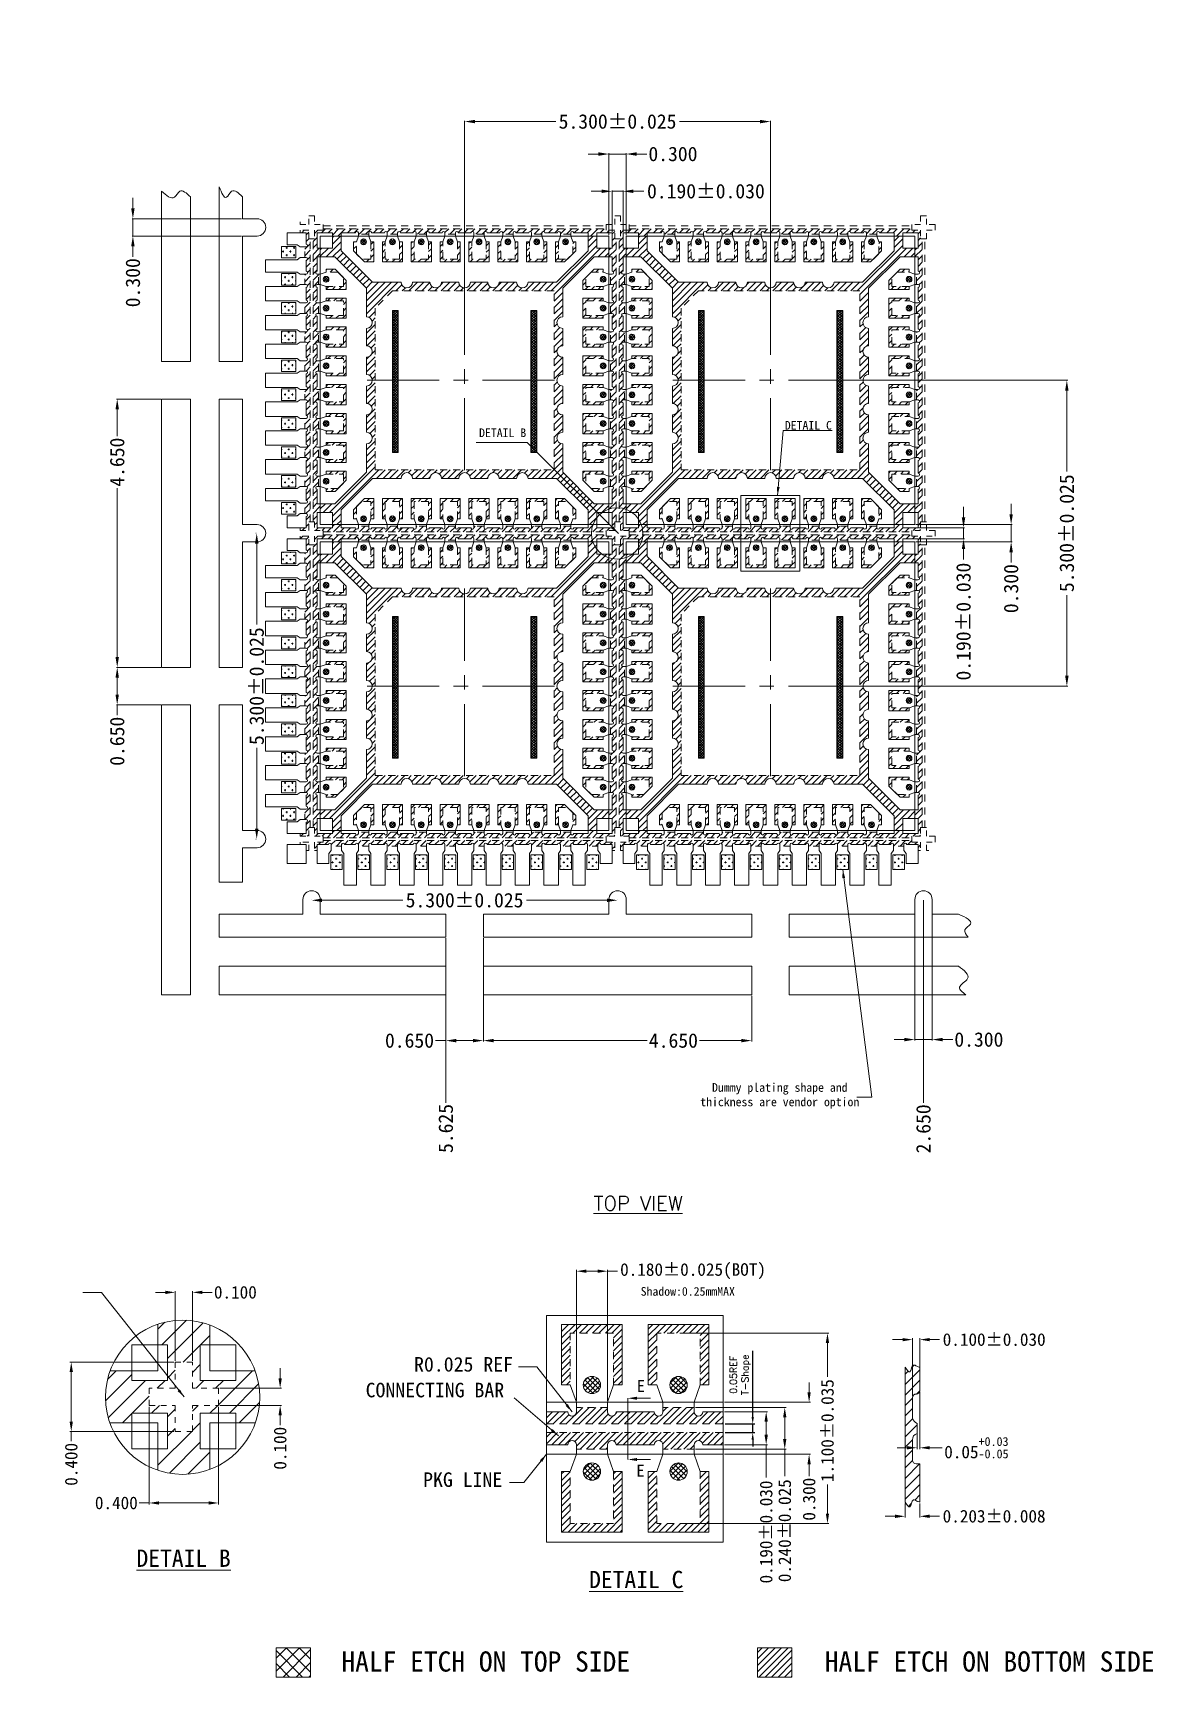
# Model space of a CAD drawing. Header units: millimetres. Extents: x 5011.6 to 5031, y 1747 to 1775.5.
import ezdxf
from ezdxf.enums import TextEntityAlignment as Align

# ---------------------------------------------------------------- set-up
doc = ezdxf.new("R2010")
doc.units = ezdxf.units.MM
for name, pattern in [('0', [0]), ('CENTER', [2, 1.25, -0.25, 0.25, -0.25]), ('HIDDEN', [0.375, 0.25, -0.125])]:
    doc.linetypes.add(name, pattern=pattern)
for name, color, linetype in [('1', 7, 'Continuous'), ('1D', 4, 'Continuous'), ('2D', 4, 'Continuous'), ('EACH', 4, 'Continuous'), ('NOTES', 4, '0'), ('PKG', 2, 'Continuous'), ('PLATING', 3, 'Continuous'), ('中心线', 1, 'CENTER')]:
    doc.layers.add(name, color=color, linetype=linetype)
doc.layers.add('DIM', color=4, linetype='Continuous', lineweight=18)
doc.layers.add('标注线', color=3, linetype='Continuous', lineweight=18)
doc.styles.add('SIMPLEX', font='SIMPLEX')
doc.styles.get("Standard").update_dxf_attribs({"font": 'SimSun.ttf'})
doc.styles.add('宋体', font='SimSun.ttf')
doc.dimstyles.new('0D$0', dxfattribs={"dimscale": 0.078, "dimtxt": 1.15, "dimasz": 1.15, "dimexe": 0.3, "dimexo": 0.3, "dimgap": 0.3, "dimtad": 0, "dimdec": 3, "dimzin": 1, "dimdsep": 46, "dimtxsty": 'SIMPLEX', "dimcen": 0.1, "dimclrd": 256, "dimclre": 256, "dimclrt": 256, "dimadec": 0, "dimazin": 0, "dimtfac": 1, "dimtdec": 3, "dimtofl": 0, "dimtmove": 0, "dimatfit": 3, "dimfxl": 1, "dimlwd": -1, "dimlwe": -1, "dimarcsym": 2})
doc.dimstyles.new('ISO-25', dxfattribs={"dimtxt": 0.1, "dimasz": 0.08, "dimexe": 0.015, "dimexo": 0.015, "dimgap": 0.02, "dimtad": 0, "dimzin": 1, "dimdsep": 46, "dimtxsty": 'Standard', "dimcen": 0.1, "dimadec": 0, "dimazin": 0, "dimtfac": 1, "dimtmove": 0, "dimatfit": 3, "dimfxl": 1, "dimarcsym": 0})
doc.dimstyles.new('副本Standard', dxfattribs={"dimscale": 0.12, "dimtxt": 1, "dimasz": 1, "dimexe": 0.3, "dimexo": 0.3, "dimgap": 0.3, "dimtad": 0, "dimdec": 3, "dimlfac": 3.333333, "dimzin": 0, "dimdsep": 46, "dimtxsty": 'SIMPLEX', "dimcen": 0.5, "dimdle": 2, "dimclrd": 256, "dimclre": 256, "dimclrt": 256, "dimadec": 0, "dimazin": 0, "dimtfac": 1, "dimtdec": 3, "dimtofl": 0, "dimtmove": 0, "dimatfit": 0, "dimfxl": 1, "dimtolj": 1, "dimtzin": 0, "dimarcsym": 0})
pattern_1 = [(0, (473.3112, 85.063193), (0.0635, 0.0635), [0.03175, -0.09525]), (90, (473.327075, 85.04732), (-0.0635, 0.0635), [0.03175, -0.09525])]
pattern_2 = [(0, (478.6112, 85.063193), (0.0635, 0.0635), [0.03175, -0.09525]), (90, (478.627075, 85.04732), (-0.0635, 0.0635), [0.03175, -0.09525])]
pattern_3 = [(0, (-4196.66482, -1663.62), (0.0635, 0.0635), [0.03175, -0.09525]), (90, (-4196.64895, -1663.63588), (-0.0635, 0.0635), [0.03175, -0.09525])]
pattern_4 = [(0, (-4198.41482, -1663.62), (0.0635, 0.0635), [0.03175, -0.09525]), (90, (-4198.39895, -1663.63588), (-0.0635, 0.0635), [0.03175, -0.09525])]

msp = doc.modelspace()

# ---------------------------------------------------------------- texts
at = {"layer": 'NOTES', "color": 1, "lineweight": 0, "char_height": 0.21118, "attachment_point": 5, "style": '宋体'}
for insert in [(5022.0955, 1752.0078, -0.0291), (5022.0882, 1750.5412)]:
    msp.add_mtext('\\A1;E', dxfattribs=dict(at, insert=insert))
at = {"layer": '标注线', "lineweight": 5, "style": '宋体'}
for s, height, p in [('Shadow:0.25mmMAX', 0.15, (5023.7242, 1753.6478, -0.0291)), ('HALF ETCH ON TOP SIDE', 0.35, (5021.9075, 1747.2349, -0.0291)), ('HALF ETCH ON BOTTOM SIDE', 0.35, (5030.9952, 1747.2349, -0.0291))]:
    msp.add_text(s, height=height, dxfattribs=at).set_placement(p, align=Align.MIDDLE_RIGHT)
msp.add_text('CONNECTING BAR', height=0.252, dxfattribs=at).set_placement((5017.3269, 1751.8124, 0.0126))
at = {"layer": '标注线', "lineweight": 5}
for s, insert, char_height, attachment_point, style in [('DETAIL C', (5024.997, 1768.6538, -0.0291), 0.15, 5, '宋体'), ('DETAIL B', (5019.7006, 1768.5255, -0.0582), 0.15, 5, '宋体'), ('Dummy plating shape and \\Pthickness are vendor option  ', (5024.5017, 1757.0349, -0.0291), 0.15, 5, '宋体'), ('\\A1;{\\LTOP VIEW}', (5022.0475, 1755.1728), 0.25, 5, 'SIMPLEX'), ('\\A1;R0.025 REF', (5019.8798, 1752.2541, 0.0708), 0.252, 9, '宋体'), ('\\A1;PKG LINE', (5019.6942, 1750.2562, -0.1261), 0.252, 9, '宋体')]:
    msp.add_mtext(s, dxfattribs=dict(at, insert=insert, char_height=char_height, attachment_point=attachment_point, style=style))
at = {"layer": '标注线', "color": 1, "lineweight": 5, "char_height": 0.3, "attachment_point": 5, "style": '宋体'}
for s, insert in [('{\\LDETAIL B}', (5014.1735, 1749.0252, -0.0291)), ('{\\LDETAIL C}', (5022.0144, 1748.6534, -0.1148))]:
    msp.add_mtext(s, dxfattribs=dict(at, insert=insert))

# ---------------------------------------------------------------- blocks, each defined once
blk = doc.blocks.new('*D16')
at = {"layer": 'Defpoints', "color": 0, "transparency": 16777216}
for p in [(5018.716, 1759.785), (5019.366, 1759.785), (5019.366, 1757.993)]:
    blk.add_point(p, dxfattribs=at)
at = {"layer": '标注线', "color": 0, "lineweight": 5, "transparency": 16777216}
for p, q in [((5018.716, 1759.77), (5018.716, 1757.978)), ((5019.366, 1759.77), (5019.366, 1757.978)), ((5018.716, 1757.993), (5018.536, 1757.993)), ((5018.896, 1757.993), (5019.186, 1757.993))]:
    blk.add_line(p, q, dxfattribs=at)
at = {"layer": '标注线', "color": 0, "transparency": 16777216}
for points in [[(5018.896, 1758.023), (5018.896, 1757.963), (5018.716, 1757.993)], [(5019.186, 1757.963), (5019.186, 1758.023), (5019.366, 1757.993)]]:
    blk.add_solid(points, dxfattribs=at)
at = {"layer": '标注线', "color": 0, "lineweight": 5, "transparency": 16777216, "insert": (5018.087, 1757.993), "char_height": 0.25, "attachment_point": 5}
blk.add_mtext('0.650', dxfattribs=at)
blk = doc.blocks.new('*D17')
at = {"layer": 'Defpoints', "color": 0, "transparency": 16777216}
for p in [(5026.841, 1760.358), (5027.141, 1760.358), (5027.141, 1758.011)]:
    blk.add_point(p, dxfattribs=at)
at = {"layer": '标注线', "color": 0, "lineweight": 5, "transparency": 16777216}
for p, q in [((5026.841, 1760.343), (5026.841, 1757.996)), ((5027.141, 1760.343), (5027.141, 1757.996)), ((5026.661, 1758.011), (5026.481, 1758.011)), ((5026.841, 1758.011), (5027.141, 1758.011)), ((5027.321, 1758.011), (5027.501, 1758.011))]:
    blk.add_line(p, q, dxfattribs=at)
at = {"layer": '标注线', "color": 0, "transparency": 16777216}
for points in [[(5026.661, 1757.981), (5026.661, 1758.041), (5026.841, 1758.011)], [(5027.321, 1758.041), (5027.321, 1757.981), (5027.141, 1758.011)]]:
    blk.add_solid(points, dxfattribs=at)
at = {"layer": '标注线', "color": 0, "lineweight": 5, "transparency": 16777216, "insert": (5027.951, 1758.011), "char_height": 0.25, "attachment_point": 5}
blk.add_mtext('0.300', dxfattribs=at)
blk = doc.blocks.new('*D24')
at = {"layer": 'Defpoints', "color": 0, "transparency": 16777216}
for p in [(5015.446, 1766.785), (5015.44, 1761.485), (5015.446, 1761.485)]:
    blk.add_point(p, dxfattribs=at)
at = {"layer": '标注线', "color": 0, "lineweight": 5, "transparency": 16777216}
for p, q in [((5015.431, 1766.785), (5015.425, 1766.785)), ((5015.44, 1766.605), (5015.44, 1765.206)), ((5015.44, 1761.665), (5015.44, 1763.064)), ((5015.431, 1761.485), (5015.425, 1761.485))]:
    blk.add_line(p, q, dxfattribs=at)
at = {"layer": '标注线', "color": 0, "transparency": 16777216}
for points in [[(5015.47, 1766.605), (5015.41, 1766.605), (5015.44, 1766.785)], [(5015.41, 1761.665), (5015.47, 1761.665), (5015.44, 1761.485)]]:
    blk.add_solid(points, dxfattribs=at)
at = {"layer": '标注线', "color": 0, "lineweight": 5, "transparency": 16777216, "insert": (5015.44, 1764.135), "char_height": 0.25, "attachment_point": 5, "rotation": 90}
blk.add_mtext('5.300%%p0.025', dxfattribs=at)
blk = doc.blocks.new('*D25')
at = {"layer": 'Defpoints', "color": 0, "transparency": 16777216}
for p in [(5016.391, 1760.424), (5021.691, 1760.425), (5021.691, 1760.424)]:
    blk.add_point(p, dxfattribs=at)
at = {"layer": '标注线', "color": 0, "lineweight": 5, "transparency": 16777216}
for p, q in [((5016.391, 1760.439), (5016.391, 1760.44)), ((5016.571, 1760.425), (5017.97, 1760.425)), ((5021.511, 1760.425), (5020.112, 1760.425)), ((5021.691, 1760.439), (5021.691, 1760.44))]:
    blk.add_line(p, q, dxfattribs=at)
at = {"layer": '标注线', "color": 0, "transparency": 16777216}
for points in [[(5016.571, 1760.455), (5016.571, 1760.395), (5016.391, 1760.425)], [(5021.511, 1760.395), (5021.511, 1760.455), (5021.691, 1760.425)]]:
    blk.add_solid(points, dxfattribs=at)
at = {"layer": '标注线', "color": 0, "lineweight": 5, "transparency": 16777216, "insert": (5019.041, 1760.425), "char_height": 0.25, "attachment_point": 5}
blk.add_mtext('5.300%%p0.025', dxfattribs=at)
blk = doc.blocks.new('*D27')
at = {"layer": 'Defpoints', "color": 0, "transparency": 16777216}
for p in [(5013.776, 1764.46), (5013.023, 1763.81), (5013.791, 1763.81)]:
    blk.add_point(p, dxfattribs=at)
at = {"layer": '标注线', "color": 0, "lineweight": 5, "transparency": 16777216}
for p, q in [((5013.761, 1764.46), (5013.008, 1764.46)), ((5013.023, 1764.28), (5013.023, 1763.99)), ((5013.776, 1763.81), (5013.008, 1763.81)), ((5013.023, 1763.81), (5013.023, 1763.63))]:
    blk.add_line(p, q, dxfattribs=at)
at = {"layer": '标注线', "color": 0, "transparency": 16777216}
for points in [[(5013.053, 1764.28), (5012.993, 1764.28), (5013.023, 1764.46)], [(5012.993, 1763.99), (5013.053, 1763.99), (5013.023, 1763.81)]]:
    blk.add_solid(points, dxfattribs=at)
at = {"layer": '标注线', "color": 0, "lineweight": 5, "transparency": 16777216, "insert": (5013.023, 1763.18), "char_height": 0.25, "attachment_point": 5, "rotation": 90}
blk.add_mtext('0.650', dxfattribs=at)
blk = doc.blocks.new('*D30')
at = {"layer": 'Defpoints', "color": 0, "transparency": 16777216}
for p in [(5024.341, 1773.918), (5019.041, 1770.593), (5024.341, 1770.593)]:
    blk.add_point(p, dxfattribs=at)
at = {"layer": '标注线', "color": 0, "lineweight": 5, "transparency": 16777216}
for p, q in [((5019.041, 1770.608), (5019.041, 1773.933)), ((5019.221, 1773.918), (5020.62, 1773.918)), ((5024.161, 1773.918), (5022.762, 1773.918)), ((5024.341, 1770.608), (5024.341, 1773.933))]:
    blk.add_line(p, q, dxfattribs=at)
at = {"layer": '标注线', "color": 0, "transparency": 16777216}
for points in [[(5019.221, 1773.948), (5019.221, 1773.888), (5019.041, 1773.918)], [(5024.161, 1773.888), (5024.161, 1773.948), (5024.341, 1773.918)]]:
    blk.add_solid(points, dxfattribs=at)
at = {"layer": '标注线', "color": 0, "lineweight": 5, "transparency": 16777216, "insert": (5021.691, 1773.918), "char_height": 0.25, "attachment_point": 5}
blk.add_mtext('5.300%%p0.025', dxfattribs=at)
blk = doc.blocks.new('*D31')
at = {"layer": 'Defpoints', "color": 0, "transparency": 16777216}
for p in [(5025.499, 1769.435), (5025.499, 1764.135), (5029.475, 1764.135)]:
    blk.add_point(p, dxfattribs=at)
at = {"layer": '标注线', "color": 0, "lineweight": 5, "transparency": 16777216}
for p, q in [((5025.514, 1769.435), (5029.49, 1769.435)), ((5029.475, 1769.255), (5029.475, 1767.856)), ((5029.475, 1764.315), (5029.475, 1765.714)), ((5025.514, 1764.135), (5029.49, 1764.135))]:
    blk.add_line(p, q, dxfattribs=at)
at = {"layer": '标注线', "color": 0, "transparency": 16777216}
for points in [[(5029.505, 1769.255), (5029.445, 1769.255), (5029.475, 1769.435)], [(5029.445, 1764.315), (5029.505, 1764.315), (5029.475, 1764.135)]]:
    blk.add_solid(points, dxfattribs=at)
at = {"layer": '标注线', "color": 0, "lineweight": 5, "transparency": 16777216, "insert": (5029.475, 1766.785), "char_height": 0.25, "attachment_point": 5, "rotation": 90}
blk.add_mtext('5.300%%p0.025', dxfattribs=at)
blk = doc.blocks.new('*D32')
at = {"layer": 'Defpoints', "color": 0, "transparency": 16777216}
for p in [(5026.841, 1766.935), (5026.841, 1766.635), (5028.51, 1766.635)]:
    blk.add_point(p, dxfattribs=at)
at = {"layer": '标注线', "color": 0, "lineweight": 5, "transparency": 16777216}
for p, q in [((5028.51, 1767.115), (5028.51, 1767.295)), ((5026.856, 1766.935), (5028.525, 1766.935)), ((5028.51, 1766.935), (5028.51, 1766.635)), ((5026.856, 1766.635), (5028.525, 1766.635)), ((5028.51, 1766.455), (5028.51, 1766.275))]:
    blk.add_line(p, q, dxfattribs=at)
at = {"layer": '标注线', "color": 0, "transparency": 16777216}
for points in [[(5028.48, 1767.115), (5028.54, 1767.115), (5028.51, 1766.935)], [(5028.54, 1766.455), (5028.48, 1766.455), (5028.51, 1766.635)]]:
    blk.add_solid(points, dxfattribs=at)
at = {"layer": '标注线', "color": 0, "lineweight": 5, "transparency": 16777216, "insert": (5028.51, 1765.825), "char_height": 0.25, "attachment_point": 5, "rotation": 90}
blk.add_mtext('0.300', dxfattribs=at)
blk = doc.blocks.new('*D33')
at = {"layer": 'Defpoints', "color": 0, "transparency": 16777216}
for p in [(5026.896, 1766.88), (5026.896, 1766.69), (5027.685, 1766.69)]:
    blk.add_point(p, dxfattribs=at)
at = {"layer": '标注线', "color": 0, "lineweight": 5, "transparency": 16777216}
for p, q in [((5027.685, 1767.06), (5027.685, 1767.24)), ((5026.911, 1766.88), (5027.7, 1766.88)), ((5026.911, 1766.69), (5027.7, 1766.69)), ((5027.685, 1766.88), (5027.685, 1766.69)), ((5027.685, 1766.51), (5027.685, 1766.33))]:
    blk.add_line(p, q, dxfattribs=at)
at = {"layer": '标注线', "color": 0, "transparency": 16777216}
for points in [[(5027.655, 1767.06), (5027.715, 1767.06), (5027.685, 1766.88)], [(5027.715, 1766.51), (5027.655, 1766.51), (5027.685, 1766.69)]]:
    blk.add_solid(points, dxfattribs=at)
at = {"layer": '标注线', "color": 0, "lineweight": 5, "transparency": 16777216, "insert": (5027.685, 1765.254), "char_height": 0.25, "attachment_point": 5, "rotation": 90}
blk.add_mtext('0.190%%P0.030', dxfattribs=at)
blk = doc.blocks.new('*D34')
at = {"layer": 'Defpoints', "color": 0, "transparency": 16777216}
for p in [(5021.841, 1773.355), (5021.541, 1771.935), (5021.841, 1771.935)]:
    blk.add_point(p, dxfattribs=at)
at = {"layer": '标注线', "color": 0, "lineweight": 5, "transparency": 16777216}
for p, q in [((5021.361, 1773.355), (5021.181, 1773.355)), ((5021.541, 1771.95), (5021.541, 1773.37)), ((5021.541, 1773.355), (5021.841, 1773.355)), ((5021.841, 1771.95), (5021.841, 1773.37)), ((5022.021, 1773.355), (5022.201, 1773.355))]:
    blk.add_line(p, q, dxfattribs=at)
at = {"layer": '标注线', "color": 0, "transparency": 16777216}
for points in [[(5021.361, 1773.325), (5021.361, 1773.385), (5021.541, 1773.355)], [(5022.021, 1773.385), (5022.021, 1773.325), (5021.841, 1773.355)]]:
    blk.add_solid(points, dxfattribs=at)
at = {"layer": '标注线', "color": 0, "lineweight": 5, "transparency": 16777216, "insert": (5022.651, 1773.355), "char_height": 0.25, "attachment_point": 5}
blk.add_mtext('0.300', dxfattribs=at)
blk = doc.blocks.new('*D35')
at = {"layer": 'Defpoints', "color": 0, "transparency": 16777216}
for p in [(5021.786, 1772.71), (5021.596, 1771.99), (5021.786, 1771.99)]:
    blk.add_point(p, dxfattribs=at)
at = {"layer": '标注线', "color": 0, "lineweight": 5, "transparency": 16777216}
for p, q in [((5021.416, 1772.71), (5021.236, 1772.71)), ((5021.596, 1772.005), (5021.596, 1772.725)), ((5021.596, 1772.71), (5021.786, 1772.71)), ((5021.786, 1772.005), (5021.786, 1772.725)), ((5021.966, 1772.71), (5022.146, 1772.71))]:
    blk.add_line(p, q, dxfattribs=at)
at = {"layer": '标注线', "color": 0, "transparency": 16777216}
for points in [[(5021.416, 1772.68), (5021.416, 1772.74), (5021.596, 1772.71)], [(5021.966, 1772.74), (5021.966, 1772.68), (5021.786, 1772.71)]]:
    blk.add_solid(points, dxfattribs=at)
at = {"layer": '标注线', "color": 0, "lineweight": 5, "transparency": 16777216, "insert": (5023.222, 1772.71), "char_height": 0.25, "attachment_point": 5}
blk.add_mtext('0.190%%P0.030', dxfattribs=at)
blk = doc.blocks.new('*D36')
at = {"layer": 'Defpoints', "color": 0, "transparency": 16777216}
for p in [(5019.366, 1758.785), (5024.016, 1758.785), (5024.016, 1757.993)]:
    blk.add_point(p, dxfattribs=at)
at = {"layer": '标注线', "color": 0, "lineweight": 5, "transparency": 16777216}
for p, q in [((5019.366, 1758.77), (5019.366, 1757.978)), ((5024.016, 1758.77), (5024.016, 1757.978)), ((5019.546, 1757.993), (5022.207, 1757.993)), ((5023.836, 1757.993), (5023.11, 1757.993))]:
    blk.add_line(p, q, dxfattribs=at)
at = {"layer": '标注线', "color": 0, "transparency": 16777216}
for points in [[(5019.546, 1758.023), (5019.546, 1757.963), (5019.366, 1757.993)], [(5023.836, 1757.963), (5023.836, 1758.023), (5024.016, 1757.993)]]:
    blk.add_solid(points, dxfattribs=at)
at = {"layer": '标注线', "color": 0, "lineweight": 5, "transparency": 16777216, "insert": (5022.659, 1757.993), "char_height": 0.25, "attachment_point": 5}
blk.add_mtext('4.650', dxfattribs=at)
blk = doc.blocks.new('*D37')
at = {"layer": 'Defpoints', "color": 0, "transparency": 16777216}
for p in [(5013.023, 1769.11), (5013.791, 1769.11), (5013.791, 1764.46)]:
    blk.add_point(p, dxfattribs=at)
at = {"layer": '标注线', "color": 0, "lineweight": 5, "transparency": 16777216}
for p, q in [((5013.776, 1769.11), (5013.008, 1769.11)), ((5013.023, 1768.93), (5013.023, 1768.467)), ((5013.023, 1764.64), (5013.023, 1767.564)), ((5013.776, 1764.46), (5013.008, 1764.46))]:
    blk.add_line(p, q, dxfattribs=at)
at = {"layer": '标注线', "color": 0, "transparency": 16777216}
for points in [[(5013.053, 1768.93), (5012.993, 1768.93), (5013.023, 1769.11)], [(5012.993, 1764.64), (5013.053, 1764.64), (5013.023, 1764.46)]]:
    blk.add_solid(points, dxfattribs=at)
at = {"layer": '标注线', "color": 0, "lineweight": 5, "transparency": 16777216, "insert": (5013.023, 1768.016), "char_height": 0.25, "attachment_point": 5, "rotation": 90}
blk.add_mtext('4.650', dxfattribs=at)
blk = doc.blocks.new('*D38')
at = {"layer": 'Defpoints', "color": 0, "transparency": 16777216}
for p in [(5024.341, 1764.135), (5026.991, 1760.44), (5026.991, 1756.913)]:
    blk.add_point(p, dxfattribs=at)
at = {"layer": '标注线', "color": 0, "lineweight": 5, "transparency": 16777216}
blk.add_line((5026.991, 1760.425), (5026.991, 1756.913), dxfattribs=at)
at = {"layer": '标注线', "color": 0, "lineweight": 5, "transparency": 16777216, "insert": (5026.991, 1756.464), "char_height": 0.25, "attachment_point": 5, "rotation": 90}
blk.add_mtext('2.650', dxfattribs=at)
blk = doc.blocks.new('*D39')
at = {"layer": 'Defpoints', "color": 0, "transparency": 16777216}
for p in [(5024.341, 1764.135), (5018.716, 1758.77), (5018.716, 1756.916)]:
    blk.add_point(p, dxfattribs=at)
at = {"layer": '标注线', "color": 0, "lineweight": 5, "transparency": 16777216}
blk.add_line((5018.716, 1758.755), (5018.716, 1756.916), dxfattribs=at)
at = {"layer": '标注线', "color": 0, "lineweight": 5, "transparency": 16777216, "insert": (5018.716, 1756.471), "char_height": 0.25, "attachment_point": 5, "rotation": 90}
blk.add_mtext('5.625', dxfattribs=at)
blk = doc.blocks.new('*D40')
at = {"layer": 'Defpoints', "color": 0, "transparency": 16777216}
for p in [(5015.191, 1772.235), (5013.295, 1771.935), (5015.191, 1771.935)]:
    blk.add_point(p, dxfattribs=at)
at = {"layer": '标注线', "color": 0, "lineweight": 5, "transparency": 16777216}
for p, q in [((5013.295, 1772.415), (5013.295, 1772.595)), ((5015.176, 1772.235), (5013.28, 1772.235)), ((5013.295, 1772.235), (5013.295, 1771.935)), ((5015.176, 1771.935), (5013.28, 1771.935)), ((5013.295, 1771.755), (5013.295, 1771.575))]:
    blk.add_line(p, q, dxfattribs=at)
at = {"layer": '标注线', "color": 0, "transparency": 16777216}
for points in [[(5013.265, 1772.415), (5013.325, 1772.415), (5013.295, 1772.235)], [(5013.325, 1771.755), (5013.265, 1771.755), (5013.295, 1771.935)]]:
    blk.add_solid(points, dxfattribs=at)
at = {"layer": '标注线', "color": 0, "lineweight": 5, "transparency": 16777216, "insert": (5013.295, 1771.125), "char_height": 0.25, "attachment_point": 5, "rotation": 90}
blk.add_mtext('0.300', dxfattribs=at)
blk = doc.blocks.new('*D42')
at = {"layer": 'Defpoints', "color": 0, "transparency": 16777216}
for p in [(5021.518, 1753.998), (5020.978, 1751.726), (5021.518, 1751.726)]:
    blk.add_point(p, dxfattribs=at)
at = {"layer": '标注线', "lineweight": 5, "transparency": 16777216}
for p, q in [((5020.978, 1751.749), (5020.978, 1754.021)), ((5021.15, 1753.998), (5021.346, 1753.998)), ((5021.518, 1751.749), (5021.518, 1754.021)), ((5021.518, 1753.998), (5021.69, 1753.998))]:
    blk.add_line(p, q, dxfattribs=at)
at = {"layer": '标注线', "transparency": 16777216}
for points in [[(5021.15, 1754.026), (5021.15, 1753.969), (5020.978, 1753.998)], [(5021.346, 1753.969), (5021.346, 1754.026), (5021.518, 1753.998)]]:
    blk.add_solid(points, dxfattribs=at)
at = {"layer": '标注线', "lineweight": 5, "transparency": 16777216, "insert": (5022.999, 1753.998), "char_height": 0.21841, "attachment_point": 5, "style": '宋体'}
blk.add_mtext('0.180%%P0.025(BOT)', dxfattribs=at)
blk = doc.blocks.new('*D43')
at = {"layer": 'Defpoints', "color": 0, "transparency": 16777216}
for p in [(5023.52, 1751.561), (5023.52, 1750.991), (5024.266, 1750.991)]:
    blk.add_point(p, dxfattribs=at)
at = {"layer": '标注线', "lineweight": 5, "transparency": 16777216}
for p, q in [((5023.543, 1751.561), (5024.289, 1751.561)), ((5024.266, 1751.389), (5024.266, 1751.163)), ((5023.543, 1750.991), (5024.289, 1750.991)), ((5024.266, 1750.991), (5024.266, 1750.425))]:
    blk.add_line(p, q, dxfattribs=at)
at = {"layer": '标注线', "transparency": 16777216}
for points in [[(5024.295, 1751.389), (5024.237, 1751.389), (5024.266, 1751.561)], [(5024.237, 1751.163), (5024.295, 1751.163), (5024.266, 1750.991)]]:
    blk.add_solid(points, dxfattribs=at)
at = {"layer": '标注线', "lineweight": 5, "transparency": 16777216, "insert": (5024.266, 1749.479), "char_height": 0.21841, "attachment_point": 5, "rotation": 90, "style": '宋体'}
blk.add_mtext('0.190%%P0.030', dxfattribs=at)
blk = doc.blocks.new('*D44')
at = {"layer": 'Defpoints', "color": 0, "transparency": 16777216}
for p in [(5023.018, 1751.636), (5023.018, 1750.916), (5024.588, 1750.916)]:
    blk.add_point(p, dxfattribs=at)
at = {"layer": '标注线', "lineweight": 5, "transparency": 16777216}
for p, q in [((5023.041, 1751.636), (5024.611, 1751.636)), ((5024.588, 1751.464), (5024.588, 1751.088)), ((5023.041, 1750.916), (5024.611, 1750.916)), ((5024.588, 1750.916), (5024.588, 1750.445))]:
    blk.add_line(p, q, dxfattribs=at)
at = {"layer": '标注线', "transparency": 16777216}
for points in [[(5024.616, 1751.464), (5024.559, 1751.464), (5024.588, 1751.636)], [(5024.559, 1751.088), (5024.616, 1751.088), (5024.588, 1750.916)]]:
    blk.add_solid(points, dxfattribs=at)
at = {"layer": '标注线', "lineweight": 5, "transparency": 16777216, "insert": (5024.588, 1749.501), "char_height": 0.21841, "attachment_point": 5, "rotation": 90, "style": '宋体'}
blk.add_mtext('0.240%%P0.025', dxfattribs=at)
blk = doc.blocks.new('*D45')
at = {"layer": 'Defpoints', "color": 0, "transparency": 16777216}
for p in [(5023.52, 1751.726), (5023.52, 1750.826), (5025.01, 1750.826)]:
    blk.add_point(p, dxfattribs=at)
at = {"layer": '标注线', "lineweight": 5, "transparency": 16777216}
for p, q in [((5025.01, 1751.898), (5025.01, 1752.069)), ((5023.543, 1751.726), (5025.033, 1751.726)), ((5023.543, 1750.826), (5025.033, 1750.826)), ((5025.01, 1750.654), (5025.01, 1750.446))]:
    blk.add_line(p, q, dxfattribs=at)
at = {"layer": '标注线', "transparency": 16777216}
for points in [[(5024.981, 1751.898), (5025.038, 1751.898), (5025.01, 1751.726)], [(5025.038, 1750.654), (5024.981, 1750.654), (5025.01, 1750.826)]]:
    blk.add_solid(points, dxfattribs=at)
at = {"layer": '标注线', "lineweight": 5, "transparency": 16777216, "insert": (5025.01, 1750.047), "char_height": 0.2184, "attachment_point": 5, "rotation": 90, "style": '宋体'}
blk.add_mtext('0.300', dxfattribs=at)
blk = doc.blocks.new('*D46')
at = {"layer": 'Defpoints', "color": 0, "transparency": 16777216}
for p in [(5022.748, 1752.926), (5022.748, 1749.626), (5025.328, 1749.626)]:
    blk.add_point(p, dxfattribs=at)
at = {"layer": '标注线', "lineweight": 5, "transparency": 16777216}
for p, q in [((5022.771, 1752.926), (5025.351, 1752.926)), ((5025.328, 1752.754), (5025.328, 1752.169)), ((5025.328, 1749.798), (5025.328, 1750.303)), ((5022.771, 1749.626), (5025.351, 1749.626))]:
    blk.add_line(p, q, dxfattribs=at)
at = {"layer": '标注线', "transparency": 16777216}
for points in [[(5025.356, 1752.754), (5025.299, 1752.754), (5025.328, 1752.926)], [(5025.299, 1749.798), (5025.356, 1749.798), (5025.328, 1749.626)]]:
    blk.add_solid(points, dxfattribs=at)
at = {"layer": '标注线', "lineweight": 5, "transparency": 16777216, "insert": (5025.328, 1751.236), "char_height": 0.21841, "attachment_point": 5, "rotation": 90, "style": '宋体'}
blk.add_mtext('1.100%%P0.035', dxfattribs=at)
blk = doc.blocks.new('*D47')
at = {"layer": 'Defpoints', "color": 0, "transparency": 16777216}
for p in [(5014.328, 1753.631), (5014.028, 1752.421), (5014.328, 1752.421)]:
    blk.add_point(p, dxfattribs=at)
at = {"layer": '标注线', "lineweight": 5, "transparency": 16777216}
for p, q in [((5013.856, 1753.631), (5013.685, 1753.631)), ((5014.028, 1752.445), (5014.028, 1753.654)), ((5014.328, 1752.445), (5014.328, 1753.654)), ((5014.499, 1753.631), (5014.671, 1753.631))]:
    blk.add_line(p, q, dxfattribs=at)
at = {"layer": '标注线', "transparency": 16777216}
for points in [[(5013.856, 1753.602), (5013.856, 1753.66), (5014.028, 1753.631)], [(5014.499, 1753.66), (5014.499, 1753.602), (5014.328, 1753.631)]]:
    blk.add_solid(points, dxfattribs=at)
at = {"layer": '标注线', "lineweight": 5, "transparency": 16777216, "insert": (5015.07, 1753.631), "char_height": 0.2184, "attachment_point": 5, "style": '宋体'}
blk.add_mtext('0.100', dxfattribs=at)
blk = doc.blocks.new('*D48')
at = {"layer": 'Defpoints', "color": 0, "transparency": 16777216}
for p in [(5014.778, 1751.971), (5014.778, 1751.671), (5015.846, 1751.671)]:
    blk.add_point(p, dxfattribs=at)
at = {"layer": '标注线', "lineweight": 5, "transparency": 16777216}
for p, q in [((5015.846, 1752.143), (5015.846, 1752.315)), ((5014.801, 1751.971), (5015.869, 1751.971)), ((5014.801, 1751.671), (5015.869, 1751.671)), ((5015.846, 1751.5), (5015.846, 1751.328))]:
    blk.add_line(p, q, dxfattribs=at)
at = {"layer": '标注线', "transparency": 16777216}
for points in [[(5015.817, 1752.143), (5015.875, 1752.143), (5015.846, 1751.971)], [(5015.875, 1751.5), (5015.817, 1751.5), (5015.846, 1751.671)]]:
    blk.add_solid(points, dxfattribs=at)
at = {"layer": '标注线', "lineweight": 5, "transparency": 16777216, "insert": (5015.846, 1750.93), "char_height": 0.2184, "attachment_point": 5, "rotation": 90, "style": '宋体'}
blk.add_mtext('0.100', dxfattribs=at)
blk = doc.blocks.new('*D49')
at = {"layer": 'Defpoints', "color": 0, "transparency": 16777216}
for p in [(5014.028, 1752.421), (5012.227, 1751.221), (5014.028, 1751.221)]:
    blk.add_point(p, dxfattribs=at)
at = {"layer": '标注线', "lineweight": 5, "transparency": 16777216}
for p, q in [((5014.004, 1752.421), (5012.204, 1752.421)), ((5012.227, 1752.25), (5012.227, 1751.393)), ((5014.004, 1751.221), (5012.204, 1751.221)), ((5012.227, 1751.221), (5012.227, 1751.05))]:
    blk.add_line(p, q, dxfattribs=at)
at = {"layer": '标注线', "transparency": 16777216}
for points in [[(5012.256, 1752.25), (5012.198, 1752.25), (5012.227, 1752.421)], [(5012.198, 1751.393), (5012.256, 1751.393), (5012.227, 1751.221)]]:
    blk.add_solid(points, dxfattribs=at)
at = {"layer": '标注线', "lineweight": 5, "transparency": 16777216, "insert": (5012.227, 1750.651), "char_height": 0.2184, "attachment_point": 5, "rotation": 90, "style": '宋体'}
blk.add_mtext('0.400', dxfattribs=at)
blk = doc.blocks.new('*D50')
at = {"layer": 'Defpoints', "color": 0, "transparency": 16777216}
for p in [(5013.578, 1751.671), (5014.778, 1751.671), (5014.778, 1749.982)]:
    blk.add_point(p, dxfattribs=at)
at = {"layer": '标注线', "lineweight": 5, "transparency": 16777216}
for p, q in [((5013.578, 1751.648), (5013.578, 1749.958)), ((5014.778, 1751.648), (5014.778, 1749.958)), ((5013.578, 1749.982), (5013.406, 1749.982)), ((5013.749, 1749.982), (5014.606, 1749.982))]:
    blk.add_line(p, q, dxfattribs=at)
at = {"layer": '标注线', "transparency": 16777216}
for points in [[(5013.749, 1750.01), (5013.749, 1749.953), (5013.578, 1749.982)], [(5014.606, 1749.953), (5014.606, 1750.01), (5014.778, 1749.982)]]:
    blk.add_solid(points, dxfattribs=at)
at = {"layer": '标注线', "lineweight": 5, "transparency": 16777216, "insert": (5013.008, 1749.982), "char_height": 0.2184, "attachment_point": 5, "style": '宋体'}
blk.add_mtext('0.400', dxfattribs=at)
blk = doc.blocks.new('*D51')
at = {"layer": 'Defpoints', "color": 0, "transparency": 16777216}
for p in [(5023.52, 1751.351), (5024.033, 1751.351), (5023.52, 1751.201)]:
    blk.add_point(p, dxfattribs=at)
at = {"layer": 'DIM', "color": 1, "linetype": 'ByBlock', "lineweight": -2, "transparency": 16777216}
for p, q in [((5024.033, 1751.471), (5024.033, 1752.618)), ((5023.556, 1751.351), (5024.069, 1751.351)), ((5024.033, 1751.201), (5024.033, 1751.351)), ((5023.556, 1751.201), (5024.069, 1751.201)), ((5024.033, 1751.081), (5024.033, 1750.961))]:
    blk.add_line(p, q, dxfattribs=at)
at = {"layer": 'DIM', "color": 1, "transparency": 16777216}
for points in [[(5024.013, 1751.471), (5024.053, 1751.471), (5024.033, 1751.351)], [(5024.053, 1751.081), (5024.013, 1751.081), (5024.033, 1751.201)]]:
    blk.add_solid(points, dxfattribs=at)
at = {"layer": 'DIM', "color": 1, "lineweight": 0, "transparency": 16777216, "insert": (5023.817, 1752.202), "char_height": 0.12, "attachment_point": 5, "rotation": 90, "style": 'SIMPLEX'}
blk.add_mtext('\\A1;0.05REF \\PT-Shape', dxfattribs=at)
blk = doc.blocks.new('*D52')
at = {"layer": 'Defpoints', "color": 0, "transparency": 16777216}
for p in [(5026.928, 1752.812), (5026.928, 1751.932), (5026.8, 1751.806)]:
    blk.add_point(p, dxfattribs=at)
at = {"layer": 'NOTES', "color": 1, "lineweight": 5, "transparency": 16777216}
for p, q in [((5026.628, 1752.812), (5026.457, 1752.812)), ((5026.8, 1751.83), (5026.8, 1752.835)), ((5026.928, 1751.956), (5026.928, 1752.835)), ((5027.099, 1752.812), (5027.271, 1752.812))]:
    blk.add_line(p, q, dxfattribs=at)
at = {"layer": 'NOTES', "color": 1, "transparency": 16777216}
for points in [[(5026.628, 1752.783), (5026.628, 1752.84), (5026.8, 1752.812)], [(5027.099, 1752.84), (5027.099, 1752.783), (5026.928, 1752.812)]]:
    blk.add_solid(points, dxfattribs=at)
at = {"layer": 'NOTES', "color": 1, "lineweight": 0, "transparency": 16777216, "insert": (5028.216, 1752.812), "char_height": 0.21841, "attachment_point": 5, "style": '宋体'}
blk.add_mtext('0.100±0.030', dxfattribs=at)
blk = doc.blocks.new('*D53')
at = {"layer": 'Defpoints', "color": 0, "transparency": 16777216}
for p in [(5026.928, 1751.932), (5026.88, 1751.273), (5026.928, 1750.938)]:
    blk.add_point(p, dxfattribs=at)
at = {"layer": 'NOTES', "color": 1, "lineweight": 5, "transparency": 16777216}
for p, q in [((5026.928, 1751.909), (5026.928, 1750.915)), ((5026.88, 1751.25), (5026.88, 1750.915)), ((5026.708, 1750.938), (5026.537, 1750.938)), ((5027.099, 1750.938), (5027.313, 1750.938))]:
    blk.add_line(p, q, dxfattribs=at)
at = {"layer": 'NOTES', "color": 1, "transparency": 16777216}
for points in [[(5026.708, 1750.91), (5026.708, 1750.967), (5026.88, 1750.938)], [(5027.099, 1750.967), (5027.099, 1750.91), (5026.928, 1750.938)]]:
    blk.add_solid(points, dxfattribs=at)
at = {"layer": 'NOTES', "color": 1, "lineweight": 0, "transparency": 16777216, "insert": (5027.908, 1750.938), "char_height": 0.21841, "attachment_point": 5, "style": '宋体'}
blk.add_mtext('0.05{\\H0.7x;\\S+0.03^ -0.05;}', dxfattribs=at)
blk = doc.blocks.new('*D54')
at = {"layer": 'Defpoints', "color": 0, "transparency": 16777216}
for p in [(5026.672, 1749.997), (5026.928, 1749.997), (5026.928, 1749.751)]:
    blk.add_point(p, dxfattribs=at)
at = {"layer": 'NOTES', "color": 1, "lineweight": 5, "transparency": 16777216}
for p, q in [((5026.672, 1749.974), (5026.672, 1749.728)), ((5026.928, 1749.974), (5026.928, 1749.728)), ((5026.5, 1749.751), (5026.329, 1749.751)), ((5027.099, 1749.751), (5027.271, 1749.751))]:
    blk.add_line(p, q, dxfattribs=at)
at = {"layer": 'NOTES', "color": 1, "transparency": 16777216}
for points in [[(5026.5, 1749.722), (5026.5, 1749.78), (5026.672, 1749.751)], [(5027.099, 1749.78), (5027.099, 1749.722), (5026.928, 1749.751)]]:
    blk.add_solid(points, dxfattribs=at)
at = {"layer": 'NOTES', "color": 1, "lineweight": 0, "transparency": 16777216, "insert": (5028.215, 1749.751), "char_height": 0.21841, "attachment_point": 5, "style": '宋体'}
blk.add_mtext('0.203%%P0.008', dxfattribs=at)

# ---------------------------------------------------------------- dimensions: what is measured, and where the dimension line sits
at = {"layer": 'DIM', "color": 1, "linetype": 'ByBlock', "lineweight": 0}
dim = msp.add_linear_dim(base=(5024.0329, 1751.351, -0.1164), p1=(5023.5198, 1751.201, -0.1164), p2=(5023.5198, 1751.351, -0.1164), angle=90, text='0.05REF \\PT-Shape', dimstyle='副本Standard', override={"dimtad": 1, "dimlfac": 0.4, "dimtxsty": 'SIMPLEX', "dimclrd": 1, "dimclre": 1, "dimclrt": 1, "dimtol": 1, "dimtp": 0.025, "dimtm": 0.025, "dimtofl": 1}, dxfattribs=at)
dim.commit()
dim.dimension.update_dxf_attribs({"geometry": '*D51', "text_midpoint": (5024.0329, 1752.2015, -0.1164), "dimtype": 128})
at = {"layer": 'NOTES', "color": 1, "lineweight": 0}
dim = msp.add_linear_dim(base=(5026.9277, 1752.8116, -0.0291), p1=(5026.7998, 1751.8063, -0.0291), p2=(5026.9277, 1751.9323, -0.0291), text='0.100±0.030', dimstyle='0D$0', override={"dimscale": 0.078003, "dimtxt": 2.8, "dimasz": 2.2, "dimlfac": 0.4, "dimtxsty": '宋体', "dimclrd": 1, "dimclre": 1, "dimclrt": 1, "dimlwd": 5, "dimlwe": 5}, dxfattribs=at)
dim.commit()
dim.dimension.update_dxf_attribs({"geometry": '*D52', "text_midpoint": (5028.2161, 1752.8116, -0.0291)})
for base, p1, p2, text, picture, middle in [((5026.9277, 1750.9384, -0.0291), (5026.88, 1751.2732, -0.0291), (5026.9277, 1751.9323, -0.0291), '0.05{\\H0.7x;\\S+0.03^ -0.05;}', '*D53', (5027.908, 1750.9384, -0.0291)), ((5026.9277, 1749.751, -0.0291), (5026.6719, 1749.9971, -0.0291), (5026.9277, 1749.9971, -0.0288), '0.203%%P0.008', '*D54', (5028.2149, 1749.751, -0.0291))]:
    dim = msp.add_linear_dim(base=base, p1=p1, p2=p2, text=text, dimstyle='0D$0', override={"dimscale": 0.078003, "dimtxt": 2.8, "dimasz": 2.2, "dimlfac": 0.4, "dimtxsty": '宋体', "dimclrd": 1, "dimclre": 1, "dimclrt": 1, "dimlwd": 5, "dimlwe": 5}, dxfattribs=at)
    dim.commit()
    dim.dimension.update_dxf_attribs({"geometry": picture, "text_midpoint": middle, "dimtype": 128})
at = {"layer": '标注线', "lineweight": 5}
for base, p1, p2, override, picture, middle in [((5024.3414, 1773.9178, -0.0291), (5019.0414, 1770.5926), (5024.3414, 1770.5926, -0.0291), {"dimtxt": 0.25, "dimasz": 0.18, "dimgap": 0.02, "dimdec": 3, "dimtol": 1, "dimlim": 0, "dimtp": 0.025, "dimtm": 0.025, "dimtdec": 3, "dimfxl": 0.0072, "dimlwd": 5, "dimlwe": 5, "dimarcsym": 2}, '*D30', (5021.6914, 1773.9178, -0.0291)), ((5021.8414, 1773.355, -0.0291), (5021.5414, 1771.9346), (5021.8414, 1771.9346), {"dimtxt": 0.25, "dimasz": 0.18, "dimdec": 3, "dimfxl": 0.0072, "dimlwd": 5, "dimlwe": 5, "dimarcsym": 2}, '*D34', (5022.6509, 1773.355, -0.0291)), ((5021.6914, 1760.4246), (5016.3914, 1760.4243), (5021.6914, 1760.4245), {"dimtxt": 0.25, "dimasz": 0.18, "dimdec": 3, "dimtol": 1, "dimtp": 0.025, "dimtm": 0.025, "dimtdec": 3, "dimfxl": 0.0072, "dimlwd": 5, "dimlwe": 5, "dimarcsym": 2}, '*D25', (5019.0414, 1760.4246)), ((5027.1414, 1758.0107, -0.0291), (5026.8414, 1760.3576), (5027.1414, 1760.3576), {"dimtxt": 0.25, "dimasz": 0.18, "dimdec": 3, "dimfxl": 0.0072, "dimlwd": 5, "dimlwe": 5, "dimarcsym": 2}, '*D17', (5027.9509, 1758.0107, -0.0291))]:
    dim = msp.add_linear_dim(base=base, p1=p1, p2=p2, dimstyle='ISO-25', override=override, dxfattribs=at)
    dim.commit()
    dim.dimension.update_dxf_attribs({"geometry": picture, "text_midpoint": middle})
for base, p1, p2, text, dimstyle, override, picture, middle in [((5021.7864, 1772.71, -0.0291), (5021.5964, 1771.9896), (5021.7864, 1771.9896), '0.190%%P0.030', 'ISO-25', {"dimtxt": 0.25, "dimasz": 0.18, "dimgap": 0.02, "dimdec": 3, "dimtol": 1, "dimlim": 0, "dimtp": 0.04, "dimtm": 0.04, "dimfxl": 0.0072, "dimlwd": 5, "dimlwe": 5, "dimarcsym": 2}, '*D35', (5023.2216, 1772.71, -0.0291)), ((5021.5179, 1753.9978, -0.0873), (5020.9779, 1751.726, -0.0291), (5021.5179, 1751.726, -0.0291), '0.180%%P0.025(BOT)', '0D$0', {"dimscale": 0.078003, "dimtxt": 2.8, "dimasz": 2.2, "dimtxsty": '宋体', "dimlwd": 5, "dimlwe": 5}, '*D42', (5022.999, 1753.9978, -0.0873))]:
    dim = msp.add_linear_dim(base=base, p1=p1, p2=p2, text=text, dimstyle=dimstyle, override=override, dxfattribs=at)
    dim.commit()
    dim.dimension.update_dxf_attribs({"geometry": picture, "text_midpoint": middle})
for base, p1, p2, override, picture, middle in [((5013.2954, 1771.9346, -0.0291), (5015.1914, 1772.2346), (5015.1914, 1771.9346), {"dimtxt": 0.25, "dimasz": 0.18, "dimdec": 3, "dimfxl": 0.0072, "dimlwd": 5, "dimlwe": 5, "dimarcsym": 2}, '*D40', (5013.2954, 1771.1252, -0.0291)), ((5029.4749, 1764.1346, -0.0291), (5025.4995, 1769.4346), (5025.4995, 1764.1346, -0.0291), {"dimtxt": 0.25, "dimasz": 0.18, "dimdec": 3, "dimtol": 1, "dimtp": 0.025, "dimtm": 0.025, "dimtdec": 3, "dimfxl": 0.0072, "dimlwd": 5, "dimlwe": 5, "dimarcsym": 2}, '*D31', (5029.4749, 1766.7846, -0.0291)), ((5028.5099, 1766.6346, -0.0291), (5026.8414, 1766.9346), (5026.8414, 1766.6346), {"dimtxt": 0.25, "dimasz": 0.18, "dimdec": 3, "dimfxl": 0.0072, "dimlwd": 5, "dimlwe": 5, "dimarcsym": 2}, '*D32', (5028.5099, 1765.8252, -0.0291)), ((5015.4401, 1761.4846, -0.0582), (5015.4464, 1766.7846, -0.0291), (5015.4464, 1761.4846, -0.0582), {"dimtxt": 0.25, "dimasz": 0.18, "dimdec": 3, "dimtol": 1, "dimtp": 0.025, "dimtm": 0.025, "dimtdec": 3, "dimfxl": 0.0072, "dimlwd": 5, "dimlwe": 5, "dimarcsym": 2}, '*D24', (5015.4401, 1764.1346, -0.0582)), ((5013.0225, 1763.8096, -0.0291), (5013.7764, 1764.4596, -0.0291), (5013.7914, 1763.8096), {"dimtxt": 0.25, "dimasz": 0.18, "dimdec": 3, "dimfxl": 0.0072, "dimlwd": 5, "dimlwe": 5, "dimarcsym": 2}, '*D27', (5013.0225, 1763.1802, -0.0291))]:
    dim = msp.add_linear_dim(base=base, p1=p1, p2=p2, angle=90, dimstyle='ISO-25', override=override, dxfattribs=at)
    dim.commit()
    dim.dimension.update_dxf_attribs({"geometry": picture, "text_midpoint": middle})
dim = msp.add_linear_dim(base=(5013.0225, 1769.1096, -0.0291), p1=(5013.7914, 1764.4596, -0.0291), p2=(5013.7914, 1769.1096), angle=90, dimstyle='ISO-25', override={"dimtxt": 0.25, "dimasz": 0.18, "dimdec": 3, "dimfxl": 0.0072, "dimlwd": 5, "dimlwe": 5, "dimarcsym": 2}, dxfattribs=at)
dim.commit()
dim.dimension.update_dxf_attribs({"geometry": '*D37', "text_midpoint": (5013.0225, 1768.0158, -0.0291), "dimtype": 128})
dim = msp.add_linear_dim(base=(5027.6846, 1766.6896, -0.0291), p1=(5026.8964, 1766.8796), p2=(5026.8964, 1766.6896), angle=90, text='0.190%%P0.030', dimstyle='ISO-25', override={"dimtxt": 0.25, "dimasz": 0.18, "dimgap": 0.02, "dimdec": 3, "dimtol": 1, "dimlim": 0, "dimtp": 0.04, "dimtm": 0.04, "dimfxl": 0.0072, "dimlwd": 5, "dimlwe": 5, "dimarcsym": 2}, dxfattribs=at)
dim.commit()
dim.dimension.update_dxf_attribs({"geometry": '*D33', "text_midpoint": (5027.6846, 1765.2545, -0.0291)})
for feature_location, offset, picture, middle in [((5018.7164, 1758.7696, -0.0291), (0, -1.8533), '*D39', (5018.7164, 1756.4711, -0.0291)), ((5026.9914, 1760.4396), (0, -3.5266), '*D38', (5026.9914, 1756.4642, -0.0291))]:
    dim = msp.add_ordinate_dim(feature_location=feature_location, offset=offset, dtype=1, origin=(5024.3414, 1764.1346), dimstyle='ISO-25', override={"dimtxt": 0.25, "dimasz": 0.18, "dimdec": 3, "dimfxl": 0.0072, "dimlwe": 5, "dimarcsym": 2}, dxfattribs=at)
    dim.commit()
    dim.dimension.update_dxf_attribs({"geometry": picture, "text_midpoint": middle})
for base, p1, p2, picture, middle in [((5019.3664, 1757.9934, -0.0291), (5018.7164, 1759.7846), (5019.3664, 1759.7846), '*D16', (5018.087, 1757.9934, -0.0291)), ((5024.0164, 1757.9934, -0.0291), (5019.3664, 1758.7846, -0.0291), (5024.0164, 1758.7846), '*D36', (5022.6587, 1757.9934, -0.0291))]:
    dim = msp.add_linear_dim(base=base, p1=p1, p2=p2, dimstyle='ISO-25', override={"dimtxt": 0.25, "dimasz": 0.18, "dimdec": 3, "dimfxl": 0.0072, "dimlwd": 5, "dimlwe": 5, "dimarcsym": 2}, dxfattribs=at)
    dim.commit()
    dim.dimension.update_dxf_attribs({"geometry": picture, "text_midpoint": middle, "dimtype": 128})
for base, p1, p2, text, picture, middle in [((5014.3278, 1753.6311, 0.0291), (5014.0278, 1752.4214, 0.0582), (5014.3278, 1752.4214, 0.0582), '0.100', '*D47', (5015.0696, 1753.6311, 0.0291)), ((5014.7778, 1749.9817, 0.0291), (5013.5778, 1751.6714, 0.0582), (5014.7778, 1751.6714, 0.0582), '0.400', '*D50', (5013.0076, 1749.9817, 0.0291))]:
    dim = msp.add_linear_dim(base=base, p1=p1, p2=p2, text=text, dimstyle='0D$0', override={"dimscale": 0.078003, "dimtxt": 2.8, "dimasz": 2.2, "dimtxsty": '宋体', "dimlwd": 5, "dimlwe": 5}, dxfattribs=at)
    dim.commit()
    dim.dimension.update_dxf_attribs({"geometry": picture, "text_midpoint": middle, "dimtype": 128})
for base, p1, p2, text, picture, middle in [((5025.3278, 1749.626, -0.0873), (5022.7479, 1752.926, -0.0291), (5022.7479, 1749.626, -0.0291), '1.100%%P0.035', '*D46', (5025.3278, 1751.2359, -0.0873)), ((5012.2269, 1751.2214, 0.0291), (5014.0278, 1752.4214, 0.0582), (5014.0278, 1751.2214, 0.0582), '0.400', '*D49', (5012.2269, 1750.6511, 0.0291)), ((5015.8459, 1751.6714, 0.0291), (5014.7778, 1751.9714, 0.0582), (5014.7778, 1751.6714, 0.0582), '0.100', '*D48', (5015.8459, 1750.9295, 0.0291)), ((5025.0098, 1750.826, -0.0873), (5023.5198, 1751.726, -0.0291), (5023.5198, 1750.826, -0.0291), '0.300', '*D45', (5025.0098, 1750.0475, -0.0873)), ((5024.5877, 1750.916, -0.0873), (5023.0179, 1751.636, -0.0291), (5023.0179, 1750.916, -0.0291), '0.240%%P0.025', '*D44', (5024.5877, 1749.5012, -0.0873)), ((5024.2661, 1750.991, -0.0873), (5023.5198, 1751.561, -0.0291), (5023.5198, 1750.991, -0.0291), '0.190%%P0.030', '*D43', (5024.2661, 1749.4793, -0.0873))]:
    dim = msp.add_linear_dim(base=base, p1=p1, p2=p2, angle=90, text=text, dimstyle='0D$0', override={"dimscale": 0.078003, "dimtxt": 2.8, "dimasz": 2.2, "dimtxsty": '宋体', "dimlwd": 5, "dimlwe": 5}, dxfattribs=at)
    dim.commit()
    dim.dimension.update_dxf_attribs({"geometry": picture, "text_midpoint": middle, "dimtype": 128})

# ---------------------------------------------------------------- hatches: boundary and pattern name
at = {"layer": 'EACH', "lineweight": 5}
h = msp.add_hatch(dxfattribs=at)
h.set_pattern_fill('ANSI31', color=256, scale=0.025)
h.paths.add_polyline_path([(5016.2964, 1766.6896), (5016.2964, 1766.4946, -1), (5016.2964, 1766.4446), (5016.2714, 1766.4446), (5016.2714, 1766.2646), (5016.2964, 1766.2646, -1), (5016.2964, 1766.2146), (5016.2964, 1766.0246, -1), (5016.2964, 1765.9746), (5016.2714, 1765.9746), (5016.2714, 1765.7946), (5016.2964, 1765.7946, -1), (5016.2964, 1765.7446), (5016.2964, 1765.5246, -1), (5016.2964, 1765.4746), (5016.2714, 1765.4746), (5016.2714, 1765.2946), (5016.2964, 1765.2946, -1), (5016.2964, 1765.2446), (5016.2964, 1765.0246, -1), (5016.2964, 1764.9746), (5016.2714, 1764.9746), (5016.2714, 1764.7946), (5016.2964, 1764.7946, -1), (5016.2964, 1764.7446), (5016.2964, 1764.5246, -1), (5016.2964, 1764.4746), (5016.2714, 1764.4746), (5016.2714, 1764.2946), (5016.2964, 1764.2946, -1), (5016.2964, 1764.2446), (5016.2964, 1764.0246, -1), (5016.2964, 1763.9746), (5016.2714, 1763.9746), (5016.2714, 1763.7946), (5016.2964, 1763.7946, -1), (5016.2964, 1763.7446), (5016.2964, 1763.5246, -1), (5016.2964, 1763.4746), (5016.2714, 1763.4746), (5016.2714, 1763.2946), (5016.2964, 1763.2946, -1), (5016.2964, 1763.2446), (5016.2964, 1763.0246, -1), (5016.2964, 1762.9746), (5016.2714, 1762.9746), (5016.2714, 1762.7946), (5016.2964, 1762.7946, -1), (5016.2964, 1762.7446), (5016.2964, 1762.5246, -1), (5016.2964, 1762.4746), (5016.2714, 1762.4746), (5016.2714, 1762.2946), (5016.2964, 1762.2946, -1), (5016.2964, 1762.2446), (5016.2964, 1762.0546, -1), (5016.2964, 1762.0046), (5016.2714, 1762.0046), (5016.2714, 1761.8246), (5016.2964, 1761.8246, -1), (5016.2964, 1761.7746), (5016.2964, 1761.5796), (5016.1914, 1761.5796), (5016.1914, 1761.5346), (5016.3414, 1761.5346), (5016.3414, 1761.6846), (5016.3664, 1761.6846), (5016.3664, 1766.5846), (5016.3414, 1766.5846), (5016.3414, 1766.7346), (5016.1914, 1766.7346), (5016.1914, 1766.6896)])
h.paths.add_polyline_path([(5016.4414, 1761.2846), (5016.4414, 1761.4346), (5016.5914, 1761.4346), (5016.5914, 1761.4596), (5021.4914, 1761.4596), (5021.4914, 1761.4346), (5021.6414, 1761.4346), (5021.6414, 1761.2846), (5021.5964, 1761.2846), (5021.5964, 1761.3896), (5021.4014, 1761.3896, 1), (5021.3514, 1761.3896), (5021.3514, 1761.3646), (5021.1714, 1761.3646), (5021.1714, 1761.3896, 1), (5021.1214, 1761.3896), (5020.9314, 1761.3896, 1), (5020.8814, 1761.3896), (5020.8814, 1761.3646), (5020.7014, 1761.3646), (5020.7014, 1761.3896, 1), (5020.6514, 1761.3896), (5020.4314, 1761.3896, 1), (5020.3814, 1761.3896), (5020.3814, 1761.3646), (5020.2014, 1761.3646), (5020.2014, 1761.3896, 1), (5020.1514, 1761.3896), (5019.9314, 1761.3896, 1), (5019.8814, 1761.3896), (5019.8814, 1761.3646), (5019.7014, 1761.3646), (5019.7014, 1761.3896, 1), (5019.6514, 1761.3896), (5019.4314, 1761.3896, 1), (5019.3814, 1761.3896), (5019.3814, 1761.3646), (5019.2014, 1761.3646), (5019.2014, 1761.3896, 1), (5019.1514, 1761.3896), (5018.9314, 1761.3896, 1), (5018.8814, 1761.3896), (5018.8814, 1761.3646), (5018.7014, 1761.3646), (5018.7014, 1761.3896, 1), (5018.6514, 1761.3896), (5018.4314, 1761.3896, 1), (5018.3814, 1761.3896), (5018.3814, 1761.3646), (5018.2014, 1761.3646), (5018.2014, 1761.3896, 1), (5018.1514, 1761.3896), (5017.9314, 1761.3896, 1), (5017.8814, 1761.3896), (5017.8814, 1761.3646), (5017.7014, 1761.3646), (5017.7014, 1761.3896, 1), (5017.6514, 1761.3896), (5017.4314, 1761.3896, 1), (5017.3814, 1761.3896), (5017.3814, 1761.3646), (5017.2014, 1761.3646), (5017.2014, 1761.3896, 1), (5017.1514, 1761.3896), (5016.9614, 1761.3896, 1), (5016.9114, 1761.3896), (5016.9114, 1761.3646), (5016.7314, 1761.3646), (5016.7314, 1761.3896, 1), (5016.6814, 1761.3896), (5016.4864, 1761.3896), (5016.4864, 1761.2846)])
h.paths.add_polyline_path([(5021.7414, 1761.2846), (5021.7414, 1761.4346), (5021.8914, 1761.4346), (5021.8914, 1761.4596), (5026.7914, 1761.4596), (5026.7914, 1761.4346), (5026.9414, 1761.4346), (5026.9414, 1761.2846), (5026.8964, 1761.2846), (5026.8964, 1761.3896), (5026.7014, 1761.3896, 1), (5026.6514, 1761.3896), (5026.6514, 1761.3646), (5026.4714, 1761.3646), (5026.4714, 1761.3896, 1), (5026.4214, 1761.3896), (5026.2314, 1761.3896, 1), (5026.1814, 1761.3896), (5026.1814, 1761.3646), (5026.0014, 1761.3646), (5026.0014, 1761.3896, 1), (5025.9514, 1761.3896), (5025.7314, 1761.3896, 1), (5025.6814, 1761.3896), (5025.6814, 1761.3646), (5025.5014, 1761.3646), (5025.5014, 1761.3896, 1), (5025.4514, 1761.3896), (5025.2314, 1761.3896, 1), (5025.1814, 1761.3896), (5025.1814, 1761.3646), (5025.0014, 1761.3646), (5025.0014, 1761.3896, 1), (5024.9514, 1761.3896), (5024.7314, 1761.3896, 1), (5024.6814, 1761.3896), (5024.6814, 1761.3646), (5024.5014, 1761.3646), (5024.5014, 1761.3896, 1), (5024.4514, 1761.3896), (5024.2314, 1761.3896, 1), (5024.1814, 1761.3896), (5024.1814, 1761.3646), (5024.0014, 1761.3646), (5024.0014, 1761.3896, 1), (5023.9514, 1761.3896), (5023.7314, 1761.3896, 1), (5023.6814, 1761.3896), (5023.6814, 1761.3646), (5023.5014, 1761.3646), (5023.5014, 1761.3896, 1), (5023.4514, 1761.3896), (5023.2314, 1761.3896, 1), (5023.1814, 1761.3896), (5023.1814, 1761.3646), (5023.0014, 1761.3646), (5023.0014, 1761.3896, 1), (5022.9514, 1761.3896), (5022.7314, 1761.3896, 1), (5022.6814, 1761.3896), (5022.6814, 1761.3646), (5022.5014, 1761.3646), (5022.5014, 1761.3896, 1), (5022.4514, 1761.3896), (5022.2614, 1761.3896, 1), (5022.2114, 1761.3896), (5022.2114, 1761.3646), (5022.0314, 1761.3646), (5022.0314, 1761.3896, 1), (5021.9814, 1761.3896), (5021.7864, 1761.3896), (5021.7864, 1761.2846)])
h.paths.add_polyline_path([(5016.2964, 1771.9896), (5016.2964, 1771.7946, -1), (5016.2964, 1771.7446), (5016.2714, 1771.7446), (5016.2714, 1771.5646), (5016.2964, 1771.5646, -1), (5016.2964, 1771.5146), (5016.2964, 1771.3246, -1), (5016.2964, 1771.2746), (5016.2714, 1771.2746), (5016.2714, 1771.0946), (5016.2964, 1771.0946, -1), (5016.2964, 1771.0446), (5016.2964, 1770.8246, -1), (5016.2964, 1770.7746), (5016.2714, 1770.7746), (5016.2714, 1770.5946), (5016.2964, 1770.5946, -1), (5016.2964, 1770.5446), (5016.2964, 1770.3246, -1), (5016.2964, 1770.2746), (5016.2714, 1770.2746), (5016.2714, 1770.0946), (5016.2964, 1770.0946, -1), (5016.2964, 1770.0446), (5016.2964, 1769.8246, -1), (5016.2964, 1769.7746), (5016.2714, 1769.7746), (5016.2714, 1769.5946), (5016.2964, 1769.5946, -1), (5016.2964, 1769.5446), (5016.2964, 1769.3246, -1), (5016.2964, 1769.2746), (5016.2714, 1769.2746), (5016.2714, 1769.0946), (5016.2964, 1769.0946, -1), (5016.2964, 1769.0446), (5016.2964, 1768.8246, -1), (5016.2964, 1768.7746), (5016.2714, 1768.7746), (5016.2714, 1768.5946), (5016.2964, 1768.5946, -1), (5016.2964, 1768.5446), (5016.2964, 1768.3246, -1), (5016.2964, 1768.2746), (5016.2714, 1768.2746), (5016.2714, 1768.0946), (5016.2964, 1768.0946, -1), (5016.2964, 1768.0446), (5016.2964, 1767.8246, -1), (5016.2964, 1767.7746), (5016.2714, 1767.7746), (5016.2714, 1767.5946), (5016.2964, 1767.5946, -1), (5016.2964, 1767.5446), (5016.2964, 1767.3546, -1), (5016.2964, 1767.3046), (5016.2714, 1767.3046), (5016.2714, 1767.1246), (5016.2964, 1767.1246, -1), (5016.2964, 1767.0746), (5016.2964, 1766.8796), (5016.1914, 1766.8796), (5016.1914, 1766.8346), (5016.3414, 1766.8346), (5016.3414, 1766.9846), (5016.3664, 1766.9846), (5016.3664, 1771.8846), (5016.3414, 1771.8846), (5016.3414, 1772.0346), (5016.1914, 1772.0346), (5016.1914, 1771.9896)])
h = msp.add_hatch(dxfattribs=at)
h.set_pattern_fill('ANSI31', color=256, scale=0.025)
h.set_pattern_definition([(45, (-27.560565, 0.38225), (-0.0561266008, 0.0561266008), [])])
h.paths.add_polyline_path([(5016.4414, 1772.0346), (5016.5914, 1772.0346), (5016.5914, 1772.0596), (5021.4914, 1772.0596), (5021.4914, 1772.0346), (5021.6414, 1772.0346), (5021.5964, 1771.9896), (5021.3314, 1771.9896), (5021.3314, 1771.9346), (5021.1814, 1771.9346), (5021.1814, 1771.9896), (5020.9314, 1771.9896, 1), (5020.8814, 1771.9896), (5020.8814, 1771.9646), (5020.7014, 1771.9646), (5020.7014, 1771.9896, 1), (5020.6514, 1771.9896), (5020.4314, 1771.9896, 1), (5020.3814, 1771.9896), (5020.3814, 1771.9646), (5020.2014, 1771.9646), (5020.2014, 1771.9896, 1), (5020.1514, 1771.9896), (5019.9314, 1771.9896, 1), (5019.8814, 1771.9896), (5019.8814, 1771.9646), (5019.7014, 1771.9646), (5019.7014, 1771.9896, 1), (5019.6514, 1771.9896), (5019.4314, 1771.9896, 1), (5019.3814, 1771.9896), (5019.3814, 1771.9646), (5019.2014, 1771.9646), (5019.2014, 1771.9896, 1), (5019.1514, 1771.9896), (5018.9314, 1771.9896, 1), (5018.8814, 1771.9896), (5018.8814, 1771.9646), (5018.7014, 1771.9646), (5018.7014, 1771.9896, 1), (5018.6514, 1771.9896), (5018.4314, 1771.9896, 1), (5018.3814, 1771.9896), (5018.3814, 1771.9646), (5018.2014, 1771.9646), (5018.2014, 1771.9896, 1), (5018.1514, 1771.9896), (5017.9314, 1771.9896, 1), (5017.8814, 1771.9896), (5017.8814, 1771.9646), (5017.7014, 1771.9646), (5017.7014, 1771.9896, 1), (5017.6514, 1771.9896), (5017.4314, 1771.9896, 1), (5017.3814, 1771.9896), (5017.3814, 1771.9646), (5017.2014, 1771.9646), (5017.2014, 1771.9896, 1), (5017.1514, 1771.9896), (5016.9014, 1771.9896), (5016.9014, 1771.9346), (5016.7514, 1771.9346), (5016.7514, 1771.9896), (5016.4864, 1771.9896)])
h.paths.add_polyline_path([(5021.5414, 1771.5746), (5021.5414, 1771.7246), (5021.5964, 1771.7246), (5021.5964, 1771.9896), (5021.6414, 1772.0346), (5021.6414, 1771.8846), (5021.6664, 1771.8846), (5021.6664, 1766.9846), (5021.6414, 1766.9846), (5021.6414, 1766.8346), (5021.5964, 1766.8796), (5021.5964, 1767.1446), (5021.5414, 1767.1446), (5021.5414, 1767.2946), (5021.5964, 1767.2946), (5021.5964, 1767.5446, 1), (5021.5964, 1767.5946), (5021.5714, 1767.5946), (5021.5714, 1767.7746), (5021.5964, 1767.7746, 1), (5021.5964, 1767.8246), (5021.5964, 1768.0446, 1), (5021.5964, 1768.0946), (5021.5714, 1768.0946), (5021.5714, 1768.2746), (5021.5964, 1768.2746, 1), (5021.5964, 1768.3246), (5021.5964, 1768.5446, 1), (5021.5964, 1768.5946), (5021.5714, 1768.5946), (5021.5714, 1768.7746), (5021.5964, 1768.7746, 1), (5021.5964, 1768.8246), (5021.5964, 1769.0446, 1), (5021.5964, 1769.0946), (5021.5714, 1769.0946), (5021.5714, 1769.2746), (5021.5964, 1769.2746, 1), (5021.5964, 1769.3246), (5021.5964, 1769.5446, 1), (5021.5964, 1769.5946), (5021.5714, 1769.5946), (5021.5714, 1769.7746), (5021.5964, 1769.7746, 1), (5021.5964, 1769.8246), (5021.5964, 1770.0446, 1), (5021.5964, 1770.0946), (5021.5714, 1770.0946), (5021.5714, 1770.2746), (5021.5964, 1770.2746, 1), (5021.5964, 1770.3246), (5021.5964, 1770.5446, 1), (5021.5964, 1770.5946), (5021.5714, 1770.5946), (5021.5714, 1770.7746), (5021.5964, 1770.7746, 1), (5021.5964, 1770.8246), (5021.5964, 1771.0446, 1), (5021.5964, 1771.0946), (5021.5714, 1771.0946), (5021.5714, 1771.2746), (5021.5964, 1771.2746, 1), (5021.5964, 1771.3246), (5021.5964, 1771.5746)])
h.paths.add_polyline_path([(5016.4414, 1766.8346), (5016.4864, 1766.8796), (5016.7514, 1766.8796), (5016.7514, 1766.9346), (5016.9014, 1766.9346), (5016.9014, 1766.8796), (5017.1514, 1766.8796, 1), (5017.2014, 1766.8796), (5017.2014, 1766.9046), (5017.3814, 1766.9046), (5017.3814, 1766.8796, 1), (5017.4314, 1766.8796), (5017.6514, 1766.8796, 1), (5017.7014, 1766.8796), (5017.7014, 1766.9046), (5017.8814, 1766.9046), (5017.8814, 1766.8796, 1), (5017.9314, 1766.8796), (5018.1514, 1766.8796, 1), (5018.2014, 1766.8796), (5018.2014, 1766.9046), (5018.3814, 1766.9046), (5018.3814, 1766.8796, 1), (5018.4314, 1766.8796), (5018.6514, 1766.8796, 1), (5018.7014, 1766.8796), (5018.7014, 1766.9046), (5018.8814, 1766.9046), (5018.8814, 1766.8796, 1), (5018.9314, 1766.8796), (5019.1514, 1766.8796, 1), (5019.2014, 1766.8796), (5019.2014, 1766.9046), (5019.3814, 1766.9046), (5019.3814, 1766.8796, 1), (5019.4314, 1766.8796), (5019.6514, 1766.8796, 1), (5019.7014, 1766.8796), (5019.7014, 1766.9046), (5019.8814, 1766.9046), (5019.8814, 1766.8796, 1), (5019.9314, 1766.8796), (5020.1514, 1766.8796, 1), (5020.2014, 1766.8796), (5020.2014, 1766.9046), (5020.3814, 1766.9046), (5020.3814, 1766.8796, 1), (5020.4314, 1766.8796), (5020.6514, 1766.8796, 1), (5020.7014, 1766.8796), (5020.7014, 1766.9046), (5020.8814, 1766.9046), (5020.8814, 1766.8796, 1), (5020.9314, 1766.8796), (5021.1814, 1766.8796), (5021.1814, 1766.9346), (5021.3314, 1766.9346), (5021.3314, 1766.8796), (5021.5964, 1766.8796), (5021.6414, 1766.8346), (5021.4914, 1766.8346), (5021.4914, 1766.8096), (5016.5914, 1766.8096), (5016.5914, 1766.8346)])
h.paths.add_polyline_path([(5016.4164, 1766.9846), (5016.4164, 1771.8846), (5016.4414, 1771.8846), (5016.4414, 1772.0346), (5016.4864, 1771.9896), (5016.4864, 1771.7246), (5016.5414, 1771.7246), (5016.5414, 1771.5746), (5016.4864, 1771.5746), (5016.4864, 1771.3246, 1), (5016.4864, 1771.2746), (5016.5114, 1771.2746), (5016.5114, 1771.0946), (5016.4864, 1771.0946, 1), (5016.4864, 1771.0446), (5016.4864, 1770.8246, 1), (5016.4864, 1770.7746), (5016.5114, 1770.7746), (5016.5114, 1770.5946), (5016.4864, 1770.5946, 1), (5016.4864, 1770.5446), (5016.4864, 1770.3246, 1), (5016.4864, 1770.2746), (5016.5114, 1770.2746), (5016.5114, 1770.0946), (5016.4864, 1770.0946, 1), (5016.4864, 1770.0446), (5016.4864, 1769.8246, 1), (5016.4864, 1769.7746), (5016.5114, 1769.7746), (5016.5114, 1769.5946), (5016.4864, 1769.5946, 1), (5016.4864, 1769.5446), (5016.4864, 1769.3246, 1), (5016.4864, 1769.2746), (5016.5114, 1769.2746), (5016.5114, 1769.0946), (5016.4864, 1769.0946, 1), (5016.4864, 1769.0446), (5016.4864, 1768.8246, 1), (5016.4864, 1768.7746), (5016.5114, 1768.7746), (5016.5114, 1768.5946), (5016.4864, 1768.5946, 1), (5016.4864, 1768.5446), (5016.4864, 1768.3246, 1), (5016.4864, 1768.2746), (5016.5114, 1768.2746), (5016.5114, 1768.0946), (5016.4864, 1768.0946, 1), (5016.4864, 1768.0446), (5016.4864, 1767.8246, 1), (5016.4864, 1767.7746), (5016.5114, 1767.7746), (5016.5114, 1767.5946), (5016.4864, 1767.5946, 1), (5016.4864, 1767.5446), (5016.4864, 1767.2946), (5016.5414, 1767.2946), (5016.5414, 1767.1446), (5016.4864, 1767.1446), (5016.4864, 1766.8796), (5016.4414, 1766.8346), (5016.4414, 1766.9846)])
h = msp.add_hatch(dxfattribs=at)
h.set_pattern_fill('ANSI31', color=256, scale=0.025)
h.set_pattern_definition([(45, (305.425085, 1.278066), (-0.0561266008, 0.0561266008), [])])
h.paths.add_polyline_path([(5020.5914, 1770.9846), (5020.5914, 1767.8846), (5017.4914, 1767.8846), (5017.4914, 1770.6846), (5017.7914, 1770.9846)], flags=16)
h.paths.add_polyline_path([(5017.4664, 1771.8346), (5017.4164, 1771.8346), (5017.4164, 1771.5346), (5017.2596, 1771.5346), (5017.3096, 1771.4846), (5017.4664, 1771.4846)], flags=17)
h.paths.add_polyline_path([(5017.1164, 1771.6778), (5017.1664, 1771.6278), (5017.1664, 1771.8346), (5017.1164, 1771.8346)], flags=17)
h.paths.add_polyline_path([(5017.6664, 1771.5346), (5017.6664, 1771.8346), (5017.6164, 1771.8346), (5017.6164, 1771.4846), (5017.9664, 1771.4846), (5017.9664, 1771.8346), (5017.9164, 1771.8346), (5017.9164, 1771.5346)], flags=17)
h.paths.add_polyline_path([(5018.1664, 1771.5346), (5018.1664, 1771.8346), (5018.1164, 1771.8346), (5018.1164, 1771.4846), (5018.4664, 1771.4846), (5018.4664, 1771.8346), (5018.4164, 1771.8346), (5018.4164, 1771.5346)], flags=17)
h.paths.add_polyline_path([(5018.9664, 1771.4846), (5018.9664, 1771.8346), (5018.9164, 1771.8346), (5018.9164, 1771.5346), (5018.6664, 1771.5346), (5018.6664, 1771.8346), (5018.6164, 1771.8346), (5018.6164, 1771.4846)], flags=17)
h.paths.add_polyline_path([(5019.1664, 1771.5346), (5019.1664, 1771.8346), (5019.1164, 1771.8346), (5019.1164, 1771.4846), (5019.4664, 1771.4846), (5019.4664, 1771.8346), (5019.4164, 1771.8346), (5019.4164, 1771.5346)], flags=17)
h.paths.add_polyline_path([(5019.9664, 1771.4846), (5019.9664, 1771.8346), (5019.9164, 1771.8346), (5019.9164, 1771.5346), (5019.6664, 1771.5346), (5019.6664, 1771.8346), (5019.6164, 1771.8346), (5019.6164, 1771.4846)], flags=17)
h.paths.add_polyline_path([(5020.4664, 1771.4846), (5020.4664, 1771.8346), (5020.4164, 1771.8346), (5020.4164, 1771.5346), (5020.1664, 1771.5346), (5020.1664, 1771.8346), (5020.1164, 1771.8346), (5020.1164, 1771.4846)], flags=17)
h.paths.add_polyline_path([(5020.7732, 1771.4846), (5020.8232, 1771.5346), (5020.6664, 1771.5346), (5020.6664, 1771.8346), (5020.6164, 1771.8346), (5020.6164, 1771.4846)], flags=17)
h.paths.add_polyline_path([(5020.9664, 1771.8346), (5020.9164, 1771.8346), (5020.9164, 1771.6278), (5020.9664, 1771.6778)], flags=17)
h.paths.add_polyline_path([(5021.1414, 1771.2164), (5021.0914, 1771.1664), (5021.0914, 1771.0096), (5021.4414, 1771.0096), (5021.4414, 1771.0596), (5021.1414, 1771.0596)], flags=17)
h.paths.add_polyline_path([(5021.2846, 1771.3596), (5021.2346, 1771.3096), (5021.4414, 1771.3096), (5021.4414, 1771.3596)], flags=17)
h.paths.add_polyline_path([(5021.0914, 1770.5096), (5021.4414, 1770.5096), (5021.4414, 1770.5596), (5021.1414, 1770.5596), (5021.1414, 1770.8096), (5021.4414, 1770.8096), (5021.4414, 1770.8596), (5021.0914, 1770.8596)], flags=17)
h.paths.add_polyline_path([(5021.1414, 1770.3096), (5021.4414, 1770.3096), (5021.4414, 1770.3596), (5021.0914, 1770.3596), (5021.0914, 1770.0096), (5021.4414, 1770.0096), (5021.4414, 1770.0596), (5021.1414, 1770.0596)], flags=17)
h.paths.add_polyline_path([(5021.0914, 1769.5096), (5021.4414, 1769.5096), (5021.4414, 1769.5596), (5021.1414, 1769.5596), (5021.1414, 1769.8096), (5021.4414, 1769.8096), (5021.4414, 1769.8596), (5021.0914, 1769.8596)], flags=17)
h.paths.add_polyline_path([(5021.1414, 1769.3096), (5021.4414, 1769.3096), (5021.4414, 1769.3596), (5021.0914, 1769.3596), (5021.0914, 1769.0096), (5021.4414, 1769.0096), (5021.4414, 1769.0596), (5021.1414, 1769.0596)], flags=17)
h.paths.add_polyline_path([(5021.0914, 1768.5096), (5021.4414, 1768.5096), (5021.4414, 1768.5596), (5021.1414, 1768.5596), (5021.1414, 1768.8096), (5021.4414, 1768.8096), (5021.4414, 1768.8596), (5021.0914, 1768.8596)], flags=17)
h.paths.add_polyline_path([(5021.0914, 1768.0096), (5021.4414, 1768.0096), (5021.4414, 1768.0596), (5021.1414, 1768.0596), (5021.1414, 1768.3096), (5021.4414, 1768.3096), (5021.4414, 1768.3596), (5021.0914, 1768.3596)], flags=17)
h.paths.add_polyline_path([(5021.1414, 1767.8096), (5021.4414, 1767.8096), (5021.4414, 1767.8596), (5021.0914, 1767.8596), (5021.0914, 1767.7028), (5021.1414, 1767.6528)], flags=17)
h.paths.add_polyline_path([(5021.2346, 1767.5596), (5021.2846, 1767.5096), (5021.4414, 1767.5096), (5021.4414, 1767.5596)], flags=17)
h.paths.add_polyline_path([(5020.6164, 1767.3846), (5020.6164, 1767.0346), (5020.6664, 1767.0346), (5020.6664, 1767.3346), (5020.8232, 1767.3346), (5020.7732, 1767.3846)], flags=17)
h.paths.add_polyline_path([(5020.9664, 1767.1914), (5020.9164, 1767.2414), (5020.9164, 1767.0346), (5020.9664, 1767.0346)], flags=17)
h.paths.add_polyline_path([(5020.4164, 1767.3346), (5020.4164, 1767.0346), (5020.4664, 1767.0346), (5020.4664, 1767.3846), (5020.1164, 1767.3846), (5020.1164, 1767.0346), (5020.1664, 1767.0346), (5020.1664, 1767.3346)], flags=17)
h.paths.add_polyline_path([(5019.6164, 1767.3846), (5019.6164, 1767.0346), (5019.6664, 1767.0346), (5019.6664, 1767.3346), (5019.9164, 1767.3346), (5019.9164, 1767.0346), (5019.9664, 1767.0346), (5019.9664, 1767.3846)], flags=17)
h.paths.add_polyline_path([(5019.1164, 1767.3846), (5019.1164, 1767.0346), (5019.1664, 1767.0346), (5019.1664, 1767.3346), (5019.4164, 1767.3346), (5019.4164, 1767.0346), (5019.4664, 1767.0346), (5019.4664, 1767.3846)], flags=17)
h.paths.add_polyline_path([(5018.6164, 1767.3846), (5018.6164, 1767.0346), (5018.6664, 1767.0346), (5018.6664, 1767.3346), (5018.9164, 1767.3346), (5018.9164, 1767.0346), (5018.9664, 1767.0346), (5018.9664, 1767.3846)], flags=17)
h.paths.add_polyline_path([(5018.4164, 1767.3346), (5018.4164, 1767.0346), (5018.4664, 1767.0346), (5018.4664, 1767.3846), (5018.1164, 1767.3846), (5018.1164, 1767.0346), (5018.1664, 1767.0346), (5018.1664, 1767.3346)], flags=17)
h.paths.add_polyline_path([(5017.6164, 1767.3846), (5017.6164, 1767.0346), (5017.6664, 1767.0346), (5017.6664, 1767.3346), (5017.9164, 1767.3346), (5017.9164, 1767.0346), (5017.9664, 1767.0346), (5017.9664, 1767.3846)], flags=17)
h.paths.add_polyline_path([(5017.3096, 1767.3846), (5017.2596, 1767.3346), (5017.4164, 1767.3346), (5017.4164, 1767.0346), (5017.4664, 1767.0346), (5017.4664, 1767.3846)], flags=17)
h.paths.add_polyline_path([(5017.1664, 1767.2414), (5017.1164, 1767.1914), (5017.1164, 1767.0346), (5017.1664, 1767.0346)], flags=17)
h.paths.add_polyline_path([(5016.9414, 1767.8096), (5016.9414, 1767.6528), (5016.9914, 1767.7028), (5016.9914, 1767.8596), (5016.6414, 1767.8596), (5016.6414, 1767.8096)], flags=17)
h.paths.add_polyline_path([(5016.6414, 1767.5596), (5016.6414, 1767.5096), (5016.7982, 1767.5096), (5016.8482, 1767.5596)], flags=17)
h.paths.add_polyline_path([(5016.9914, 1768.3596), (5016.6414, 1768.3596), (5016.6414, 1768.3096), (5016.9414, 1768.3096), (5016.9414, 1768.0596), (5016.6414, 1768.0596), (5016.6414, 1768.0096), (5016.9914, 1768.0096)], flags=17)
h.paths.add_polyline_path([(5016.9914, 1768.8596), (5016.6414, 1768.8596), (5016.6414, 1768.8096), (5016.9414, 1768.8096), (5016.9414, 1768.5596), (5016.6414, 1768.5596), (5016.6414, 1768.5096), (5016.9914, 1768.5096)], flags=17)
h.paths.add_polyline_path([(5016.9914, 1769.3596), (5016.6414, 1769.3596), (5016.6414, 1769.3096), (5016.9414, 1769.3096), (5016.9414, 1769.0596), (5016.6414, 1769.0596), (5016.6414, 1769.0096), (5016.9914, 1769.0096)], flags=17)
h.paths.add_polyline_path([(5016.9414, 1769.5596), (5016.6414, 1769.5596), (5016.6414, 1769.5096), (5016.9914, 1769.5096), (5016.9914, 1769.8596), (5016.6414, 1769.8596), (5016.6414, 1769.8096), (5016.9414, 1769.8096)], flags=17)
h.paths.add_polyline_path([(5016.9914, 1770.3596), (5016.6414, 1770.3596), (5016.6414, 1770.3096), (5016.9414, 1770.3096), (5016.9414, 1770.0596), (5016.6414, 1770.0596), (5016.6414, 1770.0096), (5016.9914, 1770.0096)], flags=17)
h.paths.add_polyline_path([(5016.9414, 1770.5596), (5016.6414, 1770.5596), (5016.6414, 1770.5096), (5016.9914, 1770.5096), (5016.9914, 1770.8596), (5016.6414, 1770.8596), (5016.6414, 1770.8096), (5016.9414, 1770.8096)], flags=17)
h.paths.add_polyline_path([(5016.9414, 1771.0596), (5016.6414, 1771.0596), (5016.6414, 1771.0096), (5016.9914, 1771.0096), (5016.9914, 1771.1664), (5016.9414, 1771.2164)], flags=17)
h.paths.add_polyline_path([(5016.8482, 1771.3096), (5016.7982, 1771.3596), (5016.6414, 1771.3596), (5016.6414, 1771.3096)], flags=17)
h.paths.add_polyline_path([(5018.0339, 1768.2161), (5018.0339, 1770.6531), (5020.0489, 1770.6531), (5020.0489, 1768.2161)], flags=0)
h.paths.add_polyline_path([(5018.0339, 1770.6531), (5020.0489, 1770.6531), (5020.0489, 1768.2161), (5018.0339, 1768.2161)], flags=0)
edge = h.paths.add_edge_path()
edge.add_line((5016.9014, 1767.1886), (5017.4475, 1767.7346))
edge.add_line((5017.4475, 1767.7346), (5017.9414, 1767.7346))
edge.add_arc((5018.0414, 1767.7346), 0.1, 0, 180, ccw=False)
edge.add_line((5018.1414, 1767.7346), (5018.4414, 1767.7346))
edge.add_arc((5018.5414, 1767.7346), 0.1, 0, 180, ccw=False)
edge.add_line((5018.6414, 1767.7346), (5018.9414, 1767.7346))
edge.add_arc((5019.0414, 1767.7346), 0.1, 0, 180, ccw=False)
edge.add_line((5019.1414, 1767.7346), (5019.4414, 1767.7346))
edge.add_arc((5019.5414, 1767.7346), 0.1, 0, 180, ccw=False)
edge.add_line((5019.6414, 1767.7346), (5019.9414, 1767.7346))
edge.add_arc((5020.0414, 1767.7346), 0.1, 0, 180, ccw=False)
edge.add_line((5020.1414, 1767.7346), (5020.6354, 1767.7346))
edge.add_line((5020.6354, 1767.7346), (5021.1814, 1767.1886))
edge.add_line((5021.1814, 1767.1886), (5021.1814, 1766.9346))
edge.add_line((5021.1814, 1766.9346), (5021.3314, 1766.9346))
edge.add_line((5021.3314, 1766.9346), (5021.3314, 1767.1446))
edge.add_line((5021.3314, 1767.1446), (5021.5414, 1767.1446))
edge.add_line((5021.5414, 1767.1446), (5021.5414, 1767.2946))
edge.add_line((5021.5414, 1767.2946), (5021.2875, 1767.2946))
edge.add_line((5021.2875, 1767.2946), (5020.7414, 1767.8407))
edge.add_line((5020.7414, 1767.8407), (5020.7414, 1768.3346))
edge.add_arc((5020.7414, 1768.4346), 0.1, 90, 270, ccw=False)
edge.add_line((5020.7414, 1768.5346), (5020.7414, 1768.8346))
edge.add_arc((5020.7414, 1768.9346), 0.1, 90, 270, ccw=False)
edge.add_line((5020.7414, 1769.0346), (5020.7414, 1769.3346))
edge.add_arc((5020.7414, 1769.4346), 0.1, 90, 270, ccw=False)
edge.add_line((5020.7414, 1769.5346), (5020.7414, 1769.8346))
edge.add_arc((5020.7414, 1769.9346), 0.1, 90, 270, ccw=False)
edge.add_line((5020.7414, 1770.0346), (5020.7414, 1770.3346))
edge.add_arc((5020.7414, 1770.4346), 0.1, 90, 270, ccw=False)
edge.add_line((5020.7414, 1770.5346), (5020.7414, 1771.0286))
edge.add_line((5020.7414, 1771.0286), (5021.2875, 1771.5746))
edge.add_line((5021.2875, 1771.5746), (5021.5414, 1771.5746))
edge.add_line((5021.5414, 1771.5746), (5021.5414, 1771.7246))
edge.add_line((5021.5414, 1771.7246), (5021.3314, 1771.7246))
edge.add_line((5021.3314, 1771.7246), (5021.3314, 1771.9346))
edge.add_line((5021.3314, 1771.9346), (5021.1814, 1771.9346))
edge.add_line((5021.1814, 1771.9346), (5021.1814, 1771.6807))
edge.add_line((5021.1814, 1771.6807), (5020.6354, 1771.1346))
edge.add_line((5020.6354, 1771.1346), (5020.1414, 1771.1346))
edge.add_arc((5020.0414, 1771.1346), 0.1, -180, 0, ccw=False)
edge.add_line((5019.9414, 1771.1346), (5019.6414, 1771.1346))
edge.add_arc((5019.5414, 1771.1346), 0.1, -180, 0, ccw=False)
edge.add_line((5019.4414, 1771.1346), (5019.1414, 1771.1346))
edge.add_arc((5019.0414, 1771.1346), 0.1, -180, 0, ccw=False)
edge.add_line((5018.9414, 1771.1346), (5018.6414, 1771.1346))
edge.add_arc((5018.5414, 1771.1346), 0.1, -180, 0, ccw=False)
edge.add_line((5018.4414, 1771.1346), (5018.1414, 1771.1346))
edge.add_arc((5018.0414, 1771.1346), 0.1, -180, 0, ccw=False)
edge.add_line((5017.9414, 1771.1346), (5017.4475, 1771.1346))
edge.add_line((5017.4475, 1771.1346), (5016.9014, 1771.6807))
edge.add_line((5016.9014, 1771.6807), (5016.9014, 1771.9346))
edge.add_line((5016.9014, 1771.9346), (5016.7514, 1771.9346))
edge.add_line((5016.7514, 1771.9346), (5016.7514, 1771.7246))
edge.add_line((5016.7514, 1771.7246), (5016.5414, 1771.7246))
edge.add_line((5016.5414, 1771.7246), (5016.5414, 1771.5746))
edge.add_line((5016.5414, 1771.5746), (5016.7954, 1771.5746))
edge.add_line((5016.7954, 1771.5746), (5017.3414, 1771.0286))
edge.add_line((5017.3414, 1771.0286), (5017.3414, 1770.5346))
edge.add_arc((5017.3414, 1770.4346), 0.1, -90, 90, ccw=False)
edge.add_line((5017.3414, 1770.3346), (5017.3414, 1770.0346))
edge.add_arc((5017.3414, 1769.9346), 0.1, -90, 90, ccw=False)
edge.add_line((5017.3414, 1769.8346), (5017.3414, 1769.5346))
edge.add_arc((5017.3414, 1769.4346), 0.1, -90, 90, ccw=False)
edge.add_line((5017.3414, 1769.3346), (5017.3414, 1769.0346))
edge.add_arc((5017.3414, 1768.9346), 0.1, -90, 90, ccw=False)
edge.add_line((5017.3414, 1768.8346), (5017.3414, 1768.5346))
edge.add_arc((5017.3414, 1768.4346), 0.1, -90, 90, ccw=False)
edge.add_line((5017.3414, 1768.3346), (5017.3414, 1767.8407))
edge.add_line((5017.3414, 1767.8407), (5016.7954, 1767.2946))
edge.add_line((5016.7954, 1767.2946), (5016.5414, 1767.2946))
edge.add_line((5016.5414, 1767.2946), (5016.5414, 1767.1446))
edge.add_line((5016.5414, 1767.1446), (5016.7514, 1767.1446))
edge.add_line((5016.7514, 1767.1446), (5016.7514, 1766.9346))
edge.add_line((5016.7514, 1766.9346), (5016.9014, 1766.9346))
edge.add_line((5016.9014, 1766.9346), (5016.9014, 1767.1886))
h = msp.add_hatch(dxfattribs=at)
h.set_pattern_fill('ANSI37', color=6, scale=0.01)
h.set_pattern_definition([(45, (305.425085, 1.278066), (-0.0224506403, 0.0224506403), []), (135, (305.425085, 1.278066), (-0.0224506403, -0.0224506403), [])])
h.paths.add_polyline_path([(5017.3414, 1767.0346, 1), (5017.2414, 1767.0346, 1)])
h.paths.add_polyline_path([(5017.7414, 1767.0346, 1), (5017.8414, 1767.0346, 1)])
h.paths.add_polyline_path([(5018.3414, 1767.0346, 1), (5018.2414, 1767.0346, 1)])
h.paths.add_polyline_path([(5018.7414, 1767.0346, 1), (5018.8414, 1767.0346, 1)])
h.paths.add_polyline_path([(5019.3414, 1767.0346, 1), (5019.2414, 1767.0346, 1)])
h.paths.add_polyline_path([(5019.7414, 1767.0346, 1), (5019.8414, 1767.0346, 1)])
h.paths.add_polyline_path([(5020.2414, 1767.0346, 1), (5020.3414, 1767.0346, 1)])
h.paths.add_polyline_path([(5020.7414, 1767.0346, 1), (5020.8414, 1767.0346, 1)])
h.paths.add_polyline_path([(5021.3914, 1767.6846, 1), (5021.4914, 1767.6846, 1)])
h.paths.add_polyline_path([(5021.3914, 1768.1846, 1), (5021.4914, 1768.1846, 1)])
h.paths.add_polyline_path([(5021.4914, 1768.6846, 1), (5021.3914, 1768.6846, 1)])
h.paths.add_polyline_path([(5021.4914, 1769.1846, 1), (5021.3914, 1769.1846, 1)])
h.paths.add_polyline_path([(5021.3914, 1769.6846, 1), (5021.4914, 1769.6846, 1)])
h.paths.add_polyline_path([(5021.4914, 1770.1846, 1), (5021.3914, 1770.1846, 1)])
h.paths.add_polyline_path([(5021.4914, 1770.6846, 1), (5021.3914, 1770.6846, 1)])
h.paths.add_polyline_path([(5021.3914, 1771.1846, 1), (5021.4914, 1771.1846, 1)])
h.paths.add_polyline_path([(5020.8414, 1771.8346, 1), (5020.7414, 1771.8346, 1)])
h.paths.add_polyline_path([(5020.3414, 1771.8346, 1), (5020.2414, 1771.8346, 1)])
h.paths.add_polyline_path([(5019.7414, 1771.8346, 1), (5019.8414, 1771.8346, 1)])
h.paths.add_polyline_path([(5019.2414, 1771.8346, 1), (5019.3414, 1771.8346, 1)])
h.paths.add_polyline_path([(5018.7414, 1771.8346, 1), (5018.8414, 1771.8346, 1)])
h.paths.add_polyline_path([(5018.2414, 1771.8346, 1), (5018.3414, 1771.8346, 1)])
h.paths.add_polyline_path([(5017.7414, 1771.8346, 1), (5017.8414, 1771.8346, 1)])
h.paths.add_polyline_path([(5017.2414, 1771.8346, 1), (5017.3414, 1771.8346, 1)])
h.paths.add_polyline_path([(5016.6914, 1771.1846, 1), (5016.5914, 1771.1846, 1)])
h.paths.add_polyline_path([(5016.6914, 1770.6846, 1), (5016.5914, 1770.6846, 1)])
h.paths.add_polyline_path([(5016.6914, 1770.1846, 1), (5016.5914, 1770.1846, 1)])
h.paths.add_polyline_path([(5016.6914, 1769.6846, 1), (5016.5914, 1769.6846, 1)])
h.paths.add_polyline_path([(5016.6914, 1769.1846, 1), (5016.5914, 1769.1846, 1)])
h.paths.add_polyline_path([(5016.6914, 1768.6846, 1), (5016.5914, 1768.6846, 1)])
h.paths.add_polyline_path([(5016.6914, 1768.1846, 1), (5016.5914, 1768.1846, 1)])
h.paths.add_polyline_path([(5016.6914, 1767.6846, 1), (5016.5914, 1767.6846, 1)])
h = msp.add_hatch(dxfattribs=at)
h.set_pattern_fill('ANSI31', color=256, scale=0.025)
h.set_pattern_definition([(45, (-22.260565, 0.38225), (-0.0561266008, 0.0561266008), [])])
h.paths.add_polyline_path([(5021.7414, 1772.0346), (5021.8914, 1772.0346), (5021.8914, 1772.0596), (5026.7914, 1772.0596), (5026.7914, 1772.0346), (5026.9414, 1772.0346), (5026.8964, 1771.9896), (5026.6314, 1771.9896), (5026.6314, 1771.9346), (5026.4814, 1771.9346), (5026.4814, 1771.9896), (5026.2314, 1771.9896, 1), (5026.1814, 1771.9896), (5026.1814, 1771.9646), (5026.0014, 1771.9646), (5026.0014, 1771.9896, 1), (5025.9514, 1771.9896), (5025.7314, 1771.9896, 1), (5025.6814, 1771.9896), (5025.6814, 1771.9646), (5025.5014, 1771.9646), (5025.5014, 1771.9896, 1), (5025.4514, 1771.9896), (5025.2314, 1771.9896, 1), (5025.1814, 1771.9896), (5025.1814, 1771.9646), (5025.0014, 1771.9646), (5025.0014, 1771.9896, 1), (5024.9514, 1771.9896), (5024.7314, 1771.9896, 1), (5024.6814, 1771.9896), (5024.6814, 1771.9646), (5024.5014, 1771.9646), (5024.5014, 1771.9896, 1), (5024.4514, 1771.9896), (5024.2314, 1771.9896, 1), (5024.1814, 1771.9896), (5024.1814, 1771.9646), (5024.0014, 1771.9646), (5024.0014, 1771.9896, 1), (5023.9514, 1771.9896), (5023.7314, 1771.9896, 1), (5023.6814, 1771.9896), (5023.6814, 1771.9646), (5023.5014, 1771.9646), (5023.5014, 1771.9896, 1), (5023.4514, 1771.9896), (5023.2314, 1771.9896, 1), (5023.1814, 1771.9896), (5023.1814, 1771.9646), (5023.0014, 1771.9646), (5023.0014, 1771.9896, 1), (5022.9514, 1771.9896), (5022.7314, 1771.9896, 1), (5022.6814, 1771.9896), (5022.6814, 1771.9646), (5022.5014, 1771.9646), (5022.5014, 1771.9896, 1), (5022.4514, 1771.9896), (5022.2014, 1771.9896), (5022.2014, 1771.9346), (5022.0514, 1771.9346), (5022.0514, 1771.9896), (5021.7864, 1771.9896)])
h.paths.add_polyline_path([(5026.8414, 1771.5746), (5026.8414, 1771.7246), (5026.8964, 1771.7246), (5026.8964, 1771.9896), (5026.9414, 1772.0346), (5026.9414, 1771.8846), (5026.9664, 1771.8846), (5026.9664, 1766.9846), (5026.9414, 1766.9846), (5026.9414, 1766.8346), (5026.8964, 1766.8796), (5026.8964, 1767.1446), (5026.8414, 1767.1446), (5026.8414, 1767.2946), (5026.8964, 1767.2946), (5026.8964, 1767.5446, 1), (5026.8964, 1767.5946), (5026.8714, 1767.5946), (5026.8714, 1767.7746), (5026.8964, 1767.7746, 1), (5026.8964, 1767.8246), (5026.8964, 1768.0446, 1), (5026.8964, 1768.0946), (5026.8714, 1768.0946), (5026.8714, 1768.2746), (5026.8964, 1768.2746, 1), (5026.8964, 1768.3246), (5026.8964, 1768.5446, 1), (5026.8964, 1768.5946), (5026.8714, 1768.5946), (5026.8714, 1768.7746), (5026.8964, 1768.7746, 1), (5026.8964, 1768.8246), (5026.8964, 1769.0446, 1), (5026.8964, 1769.0946), (5026.8714, 1769.0946), (5026.8714, 1769.2746), (5026.8964, 1769.2746, 1), (5026.8964, 1769.3246), (5026.8964, 1769.5446, 1), (5026.8964, 1769.5946), (5026.8714, 1769.5946), (5026.8714, 1769.7746), (5026.8964, 1769.7746, 1), (5026.8964, 1769.8246), (5026.8964, 1770.0446, 1), (5026.8964, 1770.0946), (5026.8714, 1770.0946), (5026.8714, 1770.2746), (5026.8964, 1770.2746, 1), (5026.8964, 1770.3246), (5026.8964, 1770.5446, 1), (5026.8964, 1770.5946), (5026.8714, 1770.5946), (5026.8714, 1770.7746), (5026.8964, 1770.7746, 1), (5026.8964, 1770.8246), (5026.8964, 1771.0446, 1), (5026.8964, 1771.0946), (5026.8714, 1771.0946), (5026.8714, 1771.2746), (5026.8964, 1771.2746, 1), (5026.8964, 1771.3246), (5026.8964, 1771.5746)])
h.paths.add_polyline_path([(5021.7414, 1766.8346), (5021.7864, 1766.8796), (5022.0514, 1766.8796), (5022.0514, 1766.9346), (5022.2014, 1766.9346), (5022.2014, 1766.8796), (5022.4514, 1766.8796, 1), (5022.5014, 1766.8796), (5022.5014, 1766.9046), (5022.6814, 1766.9046), (5022.6814, 1766.8796, 1), (5022.7314, 1766.8796), (5022.9514, 1766.8796, 1), (5023.0014, 1766.8796), (5023.0014, 1766.9046), (5023.1814, 1766.9046), (5023.1814, 1766.8796, 1), (5023.2314, 1766.8796), (5023.4514, 1766.8796, 1), (5023.5014, 1766.8796), (5023.5014, 1766.9046), (5023.6814, 1766.9046), (5023.6814, 1766.8796, 1), (5023.7314, 1766.8796), (5023.9514, 1766.8796, 1), (5024.0014, 1766.8796), (5024.0014, 1766.9046), (5024.1814, 1766.9046), (5024.1814, 1766.8796, 1), (5024.2314, 1766.8796), (5024.4514, 1766.8796, 1), (5024.5014, 1766.8796), (5024.5014, 1766.9046), (5024.6814, 1766.9046), (5024.6814, 1766.8796, 1), (5024.7314, 1766.8796), (5024.9514, 1766.8796, 1), (5025.0014, 1766.8796), (5025.0014, 1766.9046), (5025.1814, 1766.9046), (5025.1814, 1766.8796, 1), (5025.2314, 1766.8796), (5025.4514, 1766.8796, 1), (5025.5014, 1766.8796), (5025.5014, 1766.9046), (5025.6814, 1766.9046), (5025.6814, 1766.8796, 1), (5025.7314, 1766.8796), (5025.9514, 1766.8796, 1), (5026.0014, 1766.8796), (5026.0014, 1766.9046), (5026.1814, 1766.9046), (5026.1814, 1766.8796, 1), (5026.2314, 1766.8796), (5026.4814, 1766.8796), (5026.4814, 1766.9346), (5026.6314, 1766.9346), (5026.6314, 1766.8796), (5026.8964, 1766.8796), (5026.9414, 1766.8346), (5026.7914, 1766.8346), (5026.7914, 1766.8096), (5021.8914, 1766.8096), (5021.8914, 1766.8346)])
h.paths.add_polyline_path([(5021.7164, 1766.9846), (5021.7164, 1771.8846), (5021.7414, 1771.8846), (5021.7414, 1772.0346), (5021.7864, 1771.9896), (5021.7864, 1771.7246), (5021.8414, 1771.7246), (5021.8414, 1771.5746), (5021.7864, 1771.5746), (5021.7864, 1771.3246, 1), (5021.7864, 1771.2746), (5021.8114, 1771.2746), (5021.8114, 1771.0946), (5021.7864, 1771.0946, 1), (5021.7864, 1771.0446), (5021.7864, 1770.8246, 1), (5021.7864, 1770.7746), (5021.8114, 1770.7746), (5021.8114, 1770.5946), (5021.7864, 1770.5946, 1), (5021.7864, 1770.5446), (5021.7864, 1770.3246, 1), (5021.7864, 1770.2746), (5021.8114, 1770.2746), (5021.8114, 1770.0946), (5021.7864, 1770.0946, 1), (5021.7864, 1770.0446), (5021.7864, 1769.8246, 1), (5021.7864, 1769.7746), (5021.8114, 1769.7746), (5021.8114, 1769.5946), (5021.7864, 1769.5946, 1), (5021.7864, 1769.5446), (5021.7864, 1769.3246, 1), (5021.7864, 1769.2746), (5021.8114, 1769.2746), (5021.8114, 1769.0946), (5021.7864, 1769.0946, 1), (5021.7864, 1769.0446), (5021.7864, 1768.8246, 1), (5021.7864, 1768.7746), (5021.8114, 1768.7746), (5021.8114, 1768.5946), (5021.7864, 1768.5946, 1), (5021.7864, 1768.5446), (5021.7864, 1768.3246, 1), (5021.7864, 1768.2746), (5021.8114, 1768.2746), (5021.8114, 1768.0946), (5021.7864, 1768.0946, 1), (5021.7864, 1768.0446), (5021.7864, 1767.8246, 1), (5021.7864, 1767.7746), (5021.8114, 1767.7746), (5021.8114, 1767.5946), (5021.7864, 1767.5946, 1), (5021.7864, 1767.5446), (5021.7864, 1767.2946), (5021.8414, 1767.2946), (5021.8414, 1767.1446), (5021.7864, 1767.1446), (5021.7864, 1766.8796), (5021.7414, 1766.8346), (5021.7414, 1766.9846)])
h = msp.add_hatch(dxfattribs=at)
h.set_pattern_fill('ANSI31', color=256, scale=0.025)
h.set_pattern_definition([(45, (310.725085, 1.278066), (-0.0561266008, 0.0561266008), [])])
h.paths.add_polyline_path([(5025.8914, 1770.9846), (5025.8914, 1767.8846), (5022.7914, 1767.8846), (5022.7914, 1770.6846), (5023.0914, 1770.9846)], flags=16)
h.paths.add_polyline_path([(5022.7664, 1771.8346), (5022.7164, 1771.8346), (5022.7164, 1771.5346), (5022.5596, 1771.5346), (5022.6096, 1771.4846), (5022.7664, 1771.4846)], flags=17)
h.paths.add_polyline_path([(5022.4164, 1771.6778), (5022.4664, 1771.6278), (5022.4664, 1771.8346), (5022.4164, 1771.8346)], flags=17)
h.paths.add_polyline_path([(5022.9664, 1771.5346), (5022.9664, 1771.8346), (5022.9164, 1771.8346), (5022.9164, 1771.4846), (5023.2664, 1771.4846), (5023.2664, 1771.8346), (5023.2164, 1771.8346), (5023.2164, 1771.5346)], flags=17)
h.paths.add_polyline_path([(5023.4664, 1771.5346), (5023.4664, 1771.8346), (5023.4164, 1771.8346), (5023.4164, 1771.4846), (5023.7664, 1771.4846), (5023.7664, 1771.8346), (5023.7164, 1771.8346), (5023.7164, 1771.5346)], flags=17)
h.paths.add_polyline_path([(5024.2664, 1771.4846), (5024.2664, 1771.8346), (5024.2164, 1771.8346), (5024.2164, 1771.5346), (5023.9664, 1771.5346), (5023.9664, 1771.8346), (5023.9164, 1771.8346), (5023.9164, 1771.4846)], flags=17)
h.paths.add_polyline_path([(5024.4664, 1771.5346), (5024.4664, 1771.8346), (5024.4164, 1771.8346), (5024.4164, 1771.4846), (5024.7664, 1771.4846), (5024.7664, 1771.8346), (5024.7164, 1771.8346), (5024.7164, 1771.5346)], flags=17)
h.paths.add_polyline_path([(5025.2664, 1771.4846), (5025.2664, 1771.8346), (5025.2164, 1771.8346), (5025.2164, 1771.5346), (5024.9664, 1771.5346), (5024.9664, 1771.8346), (5024.9164, 1771.8346), (5024.9164, 1771.4846)], flags=17)
h.paths.add_polyline_path([(5025.7664, 1771.4846), (5025.7664, 1771.8346), (5025.7164, 1771.8346), (5025.7164, 1771.5346), (5025.4664, 1771.5346), (5025.4664, 1771.8346), (5025.4164, 1771.8346), (5025.4164, 1771.4846)], flags=17)
h.paths.add_polyline_path([(5026.0732, 1771.4846), (5026.1232, 1771.5346), (5025.9664, 1771.5346), (5025.9664, 1771.8346), (5025.9164, 1771.8346), (5025.9164, 1771.4846)], flags=17)
h.paths.add_polyline_path([(5026.2664, 1771.8346), (5026.2164, 1771.8346), (5026.2164, 1771.6278), (5026.2664, 1771.6778)], flags=17)
h.paths.add_polyline_path([(5026.4414, 1771.2164), (5026.3914, 1771.1664), (5026.3914, 1771.0096), (5026.7414, 1771.0096), (5026.7414, 1771.0596), (5026.4414, 1771.0596)], flags=17)
h.paths.add_polyline_path([(5026.5846, 1771.3596), (5026.5346, 1771.3096), (5026.7414, 1771.3096), (5026.7414, 1771.3596)], flags=17)
h.paths.add_polyline_path([(5026.3914, 1770.5096), (5026.7414, 1770.5096), (5026.7414, 1770.5596), (5026.4414, 1770.5596), (5026.4414, 1770.8096), (5026.7414, 1770.8096), (5026.7414, 1770.8596), (5026.3914, 1770.8596)], flags=17)
h.paths.add_polyline_path([(5026.4414, 1770.3096), (5026.7414, 1770.3096), (5026.7414, 1770.3596), (5026.3914, 1770.3596), (5026.3914, 1770.0096), (5026.7414, 1770.0096), (5026.7414, 1770.0596), (5026.4414, 1770.0596)], flags=17)
h.paths.add_polyline_path([(5026.3914, 1769.5096), (5026.7414, 1769.5096), (5026.7414, 1769.5596), (5026.4414, 1769.5596), (5026.4414, 1769.8096), (5026.7414, 1769.8096), (5026.7414, 1769.8596), (5026.3914, 1769.8596)], flags=17)
h.paths.add_polyline_path([(5026.4414, 1769.3096), (5026.7414, 1769.3096), (5026.7414, 1769.3596), (5026.3914, 1769.3596), (5026.3914, 1769.0096), (5026.7414, 1769.0096), (5026.7414, 1769.0596), (5026.4414, 1769.0596)], flags=17)
h.paths.add_polyline_path([(5026.3914, 1768.5096), (5026.7414, 1768.5096), (5026.7414, 1768.5596), (5026.4414, 1768.5596), (5026.4414, 1768.8096), (5026.7414, 1768.8096), (5026.7414, 1768.8596), (5026.3914, 1768.8596)], flags=17)
h.paths.add_polyline_path([(5026.3914, 1768.0096), (5026.7414, 1768.0096), (5026.7414, 1768.0596), (5026.4414, 1768.0596), (5026.4414, 1768.3096), (5026.7414, 1768.3096), (5026.7414, 1768.3596), (5026.3914, 1768.3596)], flags=17)
h.paths.add_polyline_path([(5026.4414, 1767.8096), (5026.7414, 1767.8096), (5026.7414, 1767.8596), (5026.3914, 1767.8596), (5026.3914, 1767.7028), (5026.4414, 1767.6528)], flags=17)
h.paths.add_polyline_path([(5026.5346, 1767.5596), (5026.5846, 1767.5096), (5026.7414, 1767.5096), (5026.7414, 1767.5596)], flags=17)
h.paths.add_polyline_path([(5025.9164, 1767.3846), (5025.9164, 1767.0346), (5025.9664, 1767.0346), (5025.9664, 1767.3346), (5026.1232, 1767.3346), (5026.0732, 1767.3846)], flags=17)
h.paths.add_polyline_path([(5026.2664, 1767.1914), (5026.2164, 1767.2414), (5026.2164, 1767.0346), (5026.2664, 1767.0346)], flags=17)
h.paths.add_polyline_path([(5025.7164, 1767.3346), (5025.7164, 1767.0346), (5025.7664, 1767.0346), (5025.7664, 1767.3846), (5025.4164, 1767.3846), (5025.4164, 1767.0346), (5025.4664, 1767.0346), (5025.4664, 1767.3346)], flags=17)
h.paths.add_polyline_path([(5024.9164, 1767.3846), (5024.9164, 1767.0346), (5024.9664, 1767.0346), (5024.9664, 1767.3346), (5025.2164, 1767.3346), (5025.2164, 1767.0346), (5025.2664, 1767.0346), (5025.2664, 1767.3846)], flags=17)
h.paths.add_polyline_path([(5024.4164, 1767.3846), (5024.4164, 1767.0346), (5024.4664, 1767.0346), (5024.4664, 1767.3346), (5024.7164, 1767.3346), (5024.7164, 1767.0346), (5024.7664, 1767.0346), (5024.7664, 1767.3846)], flags=17)
h.paths.add_polyline_path([(5023.9164, 1767.3846), (5023.9164, 1767.0346), (5023.9664, 1767.0346), (5023.9664, 1767.3346), (5024.2164, 1767.3346), (5024.2164, 1767.0346), (5024.2664, 1767.0346), (5024.2664, 1767.3846)], flags=17)
h.paths.add_polyline_path([(5023.7164, 1767.3346), (5023.7164, 1767.0346), (5023.7664, 1767.0346), (5023.7664, 1767.3846), (5023.4164, 1767.3846), (5023.4164, 1767.0346), (5023.4664, 1767.0346), (5023.4664, 1767.3346)], flags=17)
h.paths.add_polyline_path([(5022.9164, 1767.3846), (5022.9164, 1767.0346), (5022.9664, 1767.0346), (5022.9664, 1767.3346), (5023.2164, 1767.3346), (5023.2164, 1767.0346), (5023.2664, 1767.0346), (5023.2664, 1767.3846)], flags=17)
h.paths.add_polyline_path([(5022.6096, 1767.3846), (5022.5596, 1767.3346), (5022.7164, 1767.3346), (5022.7164, 1767.0346), (5022.7664, 1767.0346), (5022.7664, 1767.3846)], flags=17)
h.paths.add_polyline_path([(5022.4664, 1767.2414), (5022.4164, 1767.1914), (5022.4164, 1767.0346), (5022.4664, 1767.0346)], flags=17)
h.paths.add_polyline_path([(5022.2414, 1767.8096), (5022.2414, 1767.6528), (5022.2914, 1767.7028), (5022.2914, 1767.8596), (5021.9414, 1767.8596), (5021.9414, 1767.8096)], flags=17)
h.paths.add_polyline_path([(5021.9414, 1767.5596), (5021.9414, 1767.5096), (5022.0982, 1767.5096), (5022.1482, 1767.5596)], flags=17)
h.paths.add_polyline_path([(5022.2914, 1768.3596), (5021.9414, 1768.3596), (5021.9414, 1768.3096), (5022.2414, 1768.3096), (5022.2414, 1768.0596), (5021.9414, 1768.0596), (5021.9414, 1768.0096), (5022.2914, 1768.0096)], flags=17)
h.paths.add_polyline_path([(5022.2914, 1768.8596), (5021.9414, 1768.8596), (5021.9414, 1768.8096), (5022.2414, 1768.8096), (5022.2414, 1768.5596), (5021.9414, 1768.5596), (5021.9414, 1768.5096), (5022.2914, 1768.5096)], flags=17)
h.paths.add_polyline_path([(5022.2914, 1769.3596), (5021.9414, 1769.3596), (5021.9414, 1769.3096), (5022.2414, 1769.3096), (5022.2414, 1769.0596), (5021.9414, 1769.0596), (5021.9414, 1769.0096), (5022.2914, 1769.0096)], flags=17)
h.paths.add_polyline_path([(5022.2414, 1769.5596), (5021.9414, 1769.5596), (5021.9414, 1769.5096), (5022.2914, 1769.5096), (5022.2914, 1769.8596), (5021.9414, 1769.8596), (5021.9414, 1769.8096), (5022.2414, 1769.8096)], flags=17)
h.paths.add_polyline_path([(5022.2914, 1770.3596), (5021.9414, 1770.3596), (5021.9414, 1770.3096), (5022.2414, 1770.3096), (5022.2414, 1770.0596), (5021.9414, 1770.0596), (5021.9414, 1770.0096), (5022.2914, 1770.0096)], flags=17)
h.paths.add_polyline_path([(5022.2414, 1770.5596), (5021.9414, 1770.5596), (5021.9414, 1770.5096), (5022.2914, 1770.5096), (5022.2914, 1770.8596), (5021.9414, 1770.8596), (5021.9414, 1770.8096), (5022.2414, 1770.8096)], flags=17)
h.paths.add_polyline_path([(5022.2414, 1771.0596), (5021.9414, 1771.0596), (5021.9414, 1771.0096), (5022.2914, 1771.0096), (5022.2914, 1771.1664), (5022.2414, 1771.2164)], flags=17)
h.paths.add_polyline_path([(5022.1482, 1771.3096), (5022.0982, 1771.3596), (5021.9414, 1771.3596), (5021.9414, 1771.3096)], flags=17)
h.paths.add_polyline_path([(5023.3339, 1768.2161), (5023.3339, 1770.6531), (5025.3489, 1770.6531), (5025.3489, 1768.2161)], flags=0)
h.paths.add_polyline_path([(5023.3339, 1770.6531), (5025.3489, 1770.6531), (5025.3489, 1768.2161), (5023.3339, 1768.2161)], flags=0)
edge = h.paths.add_edge_path()
edge.add_line((5022.2014, 1767.1886), (5022.7475, 1767.7346))
edge.add_line((5022.7475, 1767.7346), (5023.2414, 1767.7346))
edge.add_arc((5023.3414, 1767.7346), 0.1, 0, 180, ccw=False)
edge.add_line((5023.4414, 1767.7346), (5023.7414, 1767.7346))
edge.add_arc((5023.8414, 1767.7346), 0.1, 0, 180, ccw=False)
edge.add_line((5023.9414, 1767.7346), (5024.2414, 1767.7346))
edge.add_arc((5024.3414, 1767.7346), 0.1, 0, 180, ccw=False)
edge.add_line((5024.4414, 1767.7346), (5024.7414, 1767.7346))
edge.add_arc((5024.8414, 1767.7346), 0.1, 0, 180, ccw=False)
edge.add_line((5024.9414, 1767.7346), (5025.2414, 1767.7346))
edge.add_arc((5025.3414, 1767.7346), 0.1, 0, 180, ccw=False)
edge.add_line((5025.4414, 1767.7346), (5025.9354, 1767.7346))
edge.add_line((5025.9354, 1767.7346), (5026.4814, 1767.1886))
edge.add_line((5026.4814, 1767.1886), (5026.4814, 1766.9346))
edge.add_line((5026.4814, 1766.9346), (5026.6314, 1766.9346))
edge.add_line((5026.6314, 1766.9346), (5026.6314, 1767.1446))
edge.add_line((5026.6314, 1767.1446), (5026.8414, 1767.1446))
edge.add_line((5026.8414, 1767.1446), (5026.8414, 1767.2946))
edge.add_line((5026.8414, 1767.2946), (5026.5875, 1767.2946))
edge.add_line((5026.5875, 1767.2946), (5026.0414, 1767.8407))
edge.add_line((5026.0414, 1767.8407), (5026.0414, 1768.3346))
edge.add_arc((5026.0414, 1768.4346), 0.1, 90, 270, ccw=False)
edge.add_line((5026.0414, 1768.5346), (5026.0414, 1768.8346))
edge.add_arc((5026.0414, 1768.9346), 0.1, 90, 270, ccw=False)
edge.add_line((5026.0414, 1769.0346), (5026.0414, 1769.3346))
edge.add_arc((5026.0414, 1769.4346), 0.1, 90, 270, ccw=False)
edge.add_line((5026.0414, 1769.5346), (5026.0414, 1769.8346))
edge.add_arc((5026.0414, 1769.9346), 0.1, 90, 270, ccw=False)
edge.add_line((5026.0414, 1770.0346), (5026.0414, 1770.3346))
edge.add_arc((5026.0414, 1770.4346), 0.1, 90, 270, ccw=False)
edge.add_line((5026.0414, 1770.5346), (5026.0414, 1771.0286))
edge.add_line((5026.0414, 1771.0286), (5026.5875, 1771.5746))
edge.add_line((5026.5875, 1771.5746), (5026.8414, 1771.5746))
edge.add_line((5026.8414, 1771.5746), (5026.8414, 1771.7246))
edge.add_line((5026.8414, 1771.7246), (5026.6314, 1771.7246))
edge.add_line((5026.6314, 1771.7246), (5026.6314, 1771.9346))
edge.add_line((5026.6314, 1771.9346), (5026.4814, 1771.9346))
edge.add_line((5026.4814, 1771.9346), (5026.4814, 1771.6807))
edge.add_line((5026.4814, 1771.6807), (5025.9354, 1771.1346))
edge.add_line((5025.9354, 1771.1346), (5025.4414, 1771.1346))
edge.add_arc((5025.3414, 1771.1346), 0.1, -180, 0, ccw=False)
edge.add_line((5025.2414, 1771.1346), (5024.9414, 1771.1346))
edge.add_arc((5024.8414, 1771.1346), 0.1, -180, 0, ccw=False)
edge.add_line((5024.7414, 1771.1346), (5024.4414, 1771.1346))
edge.add_arc((5024.3414, 1771.1346), 0.1, -180, 0, ccw=False)
edge.add_line((5024.2414, 1771.1346), (5023.9414, 1771.1346))
edge.add_arc((5023.8414, 1771.1346), 0.1, -180, 0, ccw=False)
edge.add_line((5023.7414, 1771.1346), (5023.4414, 1771.1346))
edge.add_arc((5023.3414, 1771.1346), 0.1, -180, 0, ccw=False)
edge.add_line((5023.2414, 1771.1346), (5022.7475, 1771.1346))
edge.add_line((5022.7475, 1771.1346), (5022.2014, 1771.6807))
edge.add_line((5022.2014, 1771.6807), (5022.2014, 1771.9346))
edge.add_line((5022.2014, 1771.9346), (5022.0514, 1771.9346))
edge.add_line((5022.0514, 1771.9346), (5022.0514, 1771.7246))
edge.add_line((5022.0514, 1771.7246), (5021.8414, 1771.7246))
edge.add_line((5021.8414, 1771.7246), (5021.8414, 1771.5746))
edge.add_line((5021.8414, 1771.5746), (5022.0954, 1771.5746))
edge.add_line((5022.0954, 1771.5746), (5022.6414, 1771.0286))
edge.add_line((5022.6414, 1771.0286), (5022.6414, 1770.5346))
edge.add_arc((5022.6414, 1770.4346), 0.1, -90, 90, ccw=False)
edge.add_line((5022.6414, 1770.3346), (5022.6414, 1770.0346))
edge.add_arc((5022.6414, 1769.9346), 0.1, -90, 90, ccw=False)
edge.add_line((5022.6414, 1769.8346), (5022.6414, 1769.5346))
edge.add_arc((5022.6414, 1769.4346), 0.1, -90, 90, ccw=False)
edge.add_line((5022.6414, 1769.3346), (5022.6414, 1769.0346))
edge.add_arc((5022.6414, 1768.9346), 0.1, -90, 90, ccw=False)
edge.add_line((5022.6414, 1768.8346), (5022.6414, 1768.5346))
edge.add_arc((5022.6414, 1768.4346), 0.1, -90, 90, ccw=False)
edge.add_line((5022.6414, 1768.3346), (5022.6414, 1767.8407))
edge.add_line((5022.6414, 1767.8407), (5022.0954, 1767.2946))
edge.add_line((5022.0954, 1767.2946), (5021.8414, 1767.2946))
edge.add_line((5021.8414, 1767.2946), (5021.8414, 1767.1446))
edge.add_line((5021.8414, 1767.1446), (5022.0514, 1767.1446))
edge.add_line((5022.0514, 1767.1446), (5022.0514, 1766.9346))
edge.add_line((5022.0514, 1766.9346), (5022.2014, 1766.9346))
edge.add_line((5022.2014, 1766.9346), (5022.2014, 1767.1886))
h = msp.add_hatch(dxfattribs=at)
h.set_pattern_fill('ANSI37', color=6, scale=0.01)
h.set_pattern_definition([(45, (310.725085, 1.278066), (-0.0224506403, 0.0224506403), []), (135, (310.725085, 1.278066), (-0.0224506403, -0.0224506403), [])])
h.paths.add_polyline_path([(5022.6414, 1767.0346, 1), (5022.5414, 1767.0346, 1)])
h.paths.add_polyline_path([(5023.0414, 1767.0346, 1), (5023.1414, 1767.0346, 1)])
h.paths.add_polyline_path([(5023.6414, 1767.0346, 1), (5023.5414, 1767.0346, 1)])
h.paths.add_polyline_path([(5024.0414, 1767.0346, 1), (5024.1414, 1767.0346, 1)])
h.paths.add_polyline_path([(5024.6414, 1767.0346, 1), (5024.5414, 1767.0346, 1)])
h.paths.add_polyline_path([(5025.0414, 1767.0346, 1), (5025.1414, 1767.0346, 1)])
h.paths.add_polyline_path([(5025.5414, 1767.0346, 1), (5025.6414, 1767.0346, 1)])
h.paths.add_polyline_path([(5026.0414, 1767.0346, 1), (5026.1414, 1767.0346, 1)])
h.paths.add_polyline_path([(5026.6914, 1767.6846, 1), (5026.7914, 1767.6846, 1)])
h.paths.add_polyline_path([(5026.6914, 1768.1846, 1), (5026.7914, 1768.1846, 1)])
h.paths.add_polyline_path([(5026.7914, 1768.6846, 1), (5026.6914, 1768.6846, 1)])
h.paths.add_polyline_path([(5026.7914, 1769.1846, 1), (5026.6914, 1769.1846, 1)])
h.paths.add_polyline_path([(5026.6914, 1769.6846, 1), (5026.7914, 1769.6846, 1)])
h.paths.add_polyline_path([(5026.7914, 1770.1846, 1), (5026.6914, 1770.1846, 1)])
h.paths.add_polyline_path([(5026.7914, 1770.6846, 1), (5026.6914, 1770.6846, 1)])
h.paths.add_polyline_path([(5026.6914, 1771.1846, 1), (5026.7914, 1771.1846, 1)])
h.paths.add_polyline_path([(5026.1414, 1771.8346, 1), (5026.0414, 1771.8346, 1)])
h.paths.add_polyline_path([(5025.6414, 1771.8346, 1), (5025.5414, 1771.8346, 1)])
h.paths.add_polyline_path([(5025.0414, 1771.8346, 1), (5025.1414, 1771.8346, 1)])
h.paths.add_polyline_path([(5024.5414, 1771.8346, 1), (5024.6414, 1771.8346, 1)])
h.paths.add_polyline_path([(5024.0414, 1771.8346, 1), (5024.1414, 1771.8346, 1)])
h.paths.add_polyline_path([(5023.5414, 1771.8346, 1), (5023.6414, 1771.8346, 1)])
h.paths.add_polyline_path([(5023.0414, 1771.8346, 1), (5023.1414, 1771.8346, 1)])
h.paths.add_polyline_path([(5022.5414, 1771.8346, 1), (5022.6414, 1771.8346, 1)])
h.paths.add_polyline_path([(5021.9914, 1771.1846, 1), (5021.8914, 1771.1846, 1)])
h.paths.add_polyline_path([(5021.9914, 1770.6846, 1), (5021.8914, 1770.6846, 1)])
h.paths.add_polyline_path([(5021.9914, 1770.1846, 1), (5021.8914, 1770.1846, 1)])
h.paths.add_polyline_path([(5021.9914, 1769.6846, 1), (5021.8914, 1769.6846, 1)])
h.paths.add_polyline_path([(5021.9914, 1769.1846, 1), (5021.8914, 1769.1846, 1)])
h.paths.add_polyline_path([(5021.9914, 1768.6846, 1), (5021.8914, 1768.6846, 1)])
h.paths.add_polyline_path([(5021.9914, 1768.1846, 1), (5021.8914, 1768.1846, 1)])
h.paths.add_polyline_path([(5021.9914, 1767.6846, 1), (5021.8914, 1767.6846, 1)])
h = msp.add_hatch(dxfattribs=at)
h.set_pattern_fill('ANSI37', color=6, scale=0.01)
h.set_pattern_definition([(45, (-27.560565, 0.382248), (-0.0224506403, 0.0224506403), []), (135, (-27.560565, 0.382248), (-0.0224506403, -0.0224506403), [])])
h.paths.add_polyline_path([(5017.7914, 1770.6432), (5017.7914, 1768.1846), (5017.8914, 1768.1846), (5017.8914, 1770.6432)])
h.paths.add_polyline_path([(5020.1914, 1770.6432), (5020.1914, 1768.1846), (5020.2914, 1768.1846), (5020.2914, 1770.6432)])
h = msp.add_hatch(dxfattribs=at)
h.set_pattern_fill('ANSI37', color=6, scale=0.01)
h.set_pattern_definition([(45, (-22.260565, 0.382248), (-0.0224506403, 0.0224506403), []), (135, (-22.260565, 0.382248), (-0.0224506403, -0.0224506403), [])])
h.paths.add_polyline_path([(5023.0914, 1770.6432), (5023.0914, 1768.1846), (5023.1914, 1768.1846), (5023.1914, 1770.6432)])
h.paths.add_polyline_path([(5025.4914, 1770.6432), (5025.4914, 1768.1846), (5025.5914, 1768.1846), (5025.5914, 1770.6432)])
h = msp.add_hatch(dxfattribs=at)
h.set_pattern_fill('ANSI31', color=256, scale=0.025)
h.set_pattern_definition([(45, (-27.560565, -4.91775), (-0.0561266008, 0.0561266008), [])])
h.paths.add_polyline_path([(5016.4414, 1766.7346), (5016.5914, 1766.7346), (5016.5914, 1766.7596), (5021.4914, 1766.7596), (5021.4914, 1766.7346), (5021.6414, 1766.7346), (5021.5964, 1766.6896), (5021.3314, 1766.6896), (5021.3314, 1766.6346), (5021.1814, 1766.6346), (5021.1814, 1766.6896), (5020.9314, 1766.6896, 1), (5020.8814, 1766.6896), (5020.8814, 1766.6646), (5020.7014, 1766.6646), (5020.7014, 1766.6896, 1), (5020.6514, 1766.6896), (5020.4314, 1766.6896, 1), (5020.3814, 1766.6896), (5020.3814, 1766.6646), (5020.2014, 1766.6646), (5020.2014, 1766.6896, 1), (5020.1514, 1766.6896), (5019.9314, 1766.6896, 1), (5019.8814, 1766.6896), (5019.8814, 1766.6646), (5019.7014, 1766.6646), (5019.7014, 1766.6896, 1), (5019.6514, 1766.6896), (5019.4314, 1766.6896, 1), (5019.3814, 1766.6896), (5019.3814, 1766.6646), (5019.2014, 1766.6646), (5019.2014, 1766.6896, 1), (5019.1514, 1766.6896), (5018.9314, 1766.6896, 1), (5018.8814, 1766.6896), (5018.8814, 1766.6646), (5018.7014, 1766.6646), (5018.7014, 1766.6896, 1), (5018.6514, 1766.6896), (5018.4314, 1766.6896, 1), (5018.3814, 1766.6896), (5018.3814, 1766.6646), (5018.2014, 1766.6646), (5018.2014, 1766.6896, 1), (5018.1514, 1766.6896), (5017.9314, 1766.6896, 1), (5017.8814, 1766.6896), (5017.8814, 1766.6646), (5017.7014, 1766.6646), (5017.7014, 1766.6896, 1), (5017.6514, 1766.6896), (5017.4314, 1766.6896, 1), (5017.3814, 1766.6896), (5017.3814, 1766.6646), (5017.2014, 1766.6646), (5017.2014, 1766.6896, 1), (5017.1514, 1766.6896), (5016.9014, 1766.6896), (5016.9014, 1766.6346), (5016.7514, 1766.6346), (5016.7514, 1766.6896), (5016.4864, 1766.6896)])
h.paths.add_polyline_path([(5021.5414, 1766.2746), (5021.5414, 1766.4246), (5021.5964, 1766.4246), (5021.5964, 1766.6896), (5021.6414, 1766.7346), (5021.6414, 1766.5846), (5021.6664, 1766.5846), (5021.6664, 1761.6846), (5021.6414, 1761.6846), (5021.6414, 1761.5346), (5021.5964, 1761.5796), (5021.5964, 1761.8446), (5021.5414, 1761.8446), (5021.5414, 1761.9946), (5021.5964, 1761.9946), (5021.5964, 1762.2446, 1), (5021.5964, 1762.2946), (5021.5714, 1762.2946), (5021.5714, 1762.4746), (5021.5964, 1762.4746, 1), (5021.5964, 1762.5246), (5021.5964, 1762.7446, 1), (5021.5964, 1762.7946), (5021.5714, 1762.7946), (5021.5714, 1762.9746), (5021.5964, 1762.9746, 1), (5021.5964, 1763.0246), (5021.5964, 1763.2446, 1), (5021.5964, 1763.2946), (5021.5714, 1763.2946), (5021.5714, 1763.4746), (5021.5964, 1763.4746, 1), (5021.5964, 1763.5246), (5021.5964, 1763.7446, 1), (5021.5964, 1763.7946), (5021.5714, 1763.7946), (5021.5714, 1763.9746), (5021.5964, 1763.9746, 1), (5021.5964, 1764.0246), (5021.5964, 1764.2446, 1), (5021.5964, 1764.2946), (5021.5714, 1764.2946), (5021.5714, 1764.4746), (5021.5964, 1764.4746, 1), (5021.5964, 1764.5246), (5021.5964, 1764.7446, 1), (5021.5964, 1764.7946), (5021.5714, 1764.7946), (5021.5714, 1764.9746), (5021.5964, 1764.9746, 1), (5021.5964, 1765.0246), (5021.5964, 1765.2446, 1), (5021.5964, 1765.2946), (5021.5714, 1765.2946), (5021.5714, 1765.4746), (5021.5964, 1765.4746, 1), (5021.5964, 1765.5246), (5021.5964, 1765.7446, 1), (5021.5964, 1765.7946), (5021.5714, 1765.7946), (5021.5714, 1765.9746), (5021.5964, 1765.9746, 1), (5021.5964, 1766.0246), (5021.5964, 1766.2746)])
h.paths.add_polyline_path([(5016.4414, 1761.5346), (5016.4864, 1761.5796), (5016.7514, 1761.5796), (5016.7514, 1761.6346), (5016.9014, 1761.6346), (5016.9014, 1761.5796), (5017.1514, 1761.5796, 1), (5017.2014, 1761.5796), (5017.2014, 1761.6046), (5017.3814, 1761.6046), (5017.3814, 1761.5796, 1), (5017.4314, 1761.5796), (5017.6514, 1761.5796, 1), (5017.7014, 1761.5796), (5017.7014, 1761.6046), (5017.8814, 1761.6046), (5017.8814, 1761.5796, 1), (5017.9314, 1761.5796), (5018.1514, 1761.5796, 1), (5018.2014, 1761.5796), (5018.2014, 1761.6046), (5018.3814, 1761.6046), (5018.3814, 1761.5796, 1), (5018.4314, 1761.5796), (5018.6514, 1761.5796, 1), (5018.7014, 1761.5796), (5018.7014, 1761.6046), (5018.8814, 1761.6046), (5018.8814, 1761.5796, 1), (5018.9314, 1761.5796), (5019.1514, 1761.5796, 1), (5019.2014, 1761.5796), (5019.2014, 1761.6046), (5019.3814, 1761.6046), (5019.3814, 1761.5796, 1), (5019.4314, 1761.5796), (5019.6514, 1761.5796, 1), (5019.7014, 1761.5796), (5019.7014, 1761.6046), (5019.8814, 1761.6046), (5019.8814, 1761.5796, 1), (5019.9314, 1761.5796), (5020.1514, 1761.5796, 1), (5020.2014, 1761.5796), (5020.2014, 1761.6046), (5020.3814, 1761.6046), (5020.3814, 1761.5796, 1), (5020.4314, 1761.5796), (5020.6514, 1761.5796, 1), (5020.7014, 1761.5796), (5020.7014, 1761.6046), (5020.8814, 1761.6046), (5020.8814, 1761.5796, 1), (5020.9314, 1761.5796), (5021.1814, 1761.5796), (5021.1814, 1761.6346), (5021.3314, 1761.6346), (5021.3314, 1761.5796), (5021.5964, 1761.5796), (5021.6414, 1761.5346), (5021.4914, 1761.5346), (5021.4914, 1761.5096), (5016.5914, 1761.5096), (5016.5914, 1761.5346)])
h.paths.add_polyline_path([(5016.4164, 1761.6846), (5016.4164, 1766.5846), (5016.4414, 1766.5846), (5016.4414, 1766.7346), (5016.4864, 1766.6896), (5016.4864, 1766.4246), (5016.5414, 1766.4246), (5016.5414, 1766.2746), (5016.4864, 1766.2746), (5016.4864, 1766.0246, 1), (5016.4864, 1765.9746), (5016.5114, 1765.9746), (5016.5114, 1765.7946), (5016.4864, 1765.7946, 1), (5016.4864, 1765.7446), (5016.4864, 1765.5246, 1), (5016.4864, 1765.4746), (5016.5114, 1765.4746), (5016.5114, 1765.2946), (5016.4864, 1765.2946, 1), (5016.4864, 1765.2446), (5016.4864, 1765.0246, 1), (5016.4864, 1764.9746), (5016.5114, 1764.9746), (5016.5114, 1764.7946), (5016.4864, 1764.7946, 1), (5016.4864, 1764.7446), (5016.4864, 1764.5246, 1), (5016.4864, 1764.4746), (5016.5114, 1764.4746), (5016.5114, 1764.2946), (5016.4864, 1764.2946, 1), (5016.4864, 1764.2446), (5016.4864, 1764.0246, 1), (5016.4864, 1763.9746), (5016.5114, 1763.9746), (5016.5114, 1763.7946), (5016.4864, 1763.7946, 1), (5016.4864, 1763.7446), (5016.4864, 1763.5246, 1), (5016.4864, 1763.4746), (5016.5114, 1763.4746), (5016.5114, 1763.2946), (5016.4864, 1763.2946, 1), (5016.4864, 1763.2446), (5016.4864, 1763.0246, 1), (5016.4864, 1762.9746), (5016.5114, 1762.9746), (5016.5114, 1762.7946), (5016.4864, 1762.7946, 1), (5016.4864, 1762.7446), (5016.4864, 1762.5246, 1), (5016.4864, 1762.4746), (5016.5114, 1762.4746), (5016.5114, 1762.2946), (5016.4864, 1762.2946, 1), (5016.4864, 1762.2446), (5016.4864, 1761.9946), (5016.5414, 1761.9946), (5016.5414, 1761.8446), (5016.4864, 1761.8446), (5016.4864, 1761.5796), (5016.4414, 1761.5346), (5016.4414, 1761.6846)])
h = msp.add_hatch(dxfattribs=at)
h.set_pattern_fill('ANSI31', color=256, scale=0.025)
h.set_pattern_definition([(45, (-22.260565, -4.91775), (-0.0561266008, 0.0561266008), [])])
h.paths.add_polyline_path([(5021.7414, 1766.7346), (5021.8914, 1766.7346), (5021.8914, 1766.7596), (5026.7914, 1766.7596), (5026.7914, 1766.7346), (5026.9414, 1766.7346), (5026.8964, 1766.6896), (5026.6314, 1766.6896), (5026.6314, 1766.6346), (5026.4814, 1766.6346), (5026.4814, 1766.6896), (5026.2314, 1766.6896, 1), (5026.1814, 1766.6896), (5026.1814, 1766.6646), (5026.0014, 1766.6646), (5026.0014, 1766.6896, 1), (5025.9514, 1766.6896), (5025.7314, 1766.6896, 1), (5025.6814, 1766.6896), (5025.6814, 1766.6646), (5025.5014, 1766.6646), (5025.5014, 1766.6896, 1), (5025.4514, 1766.6896), (5025.2314, 1766.6896, 1), (5025.1814, 1766.6896), (5025.1814, 1766.6646), (5025.0014, 1766.6646), (5025.0014, 1766.6896, 1), (5024.9514, 1766.6896), (5024.7314, 1766.6896, 1), (5024.6814, 1766.6896), (5024.6814, 1766.6646), (5024.5014, 1766.6646), (5024.5014, 1766.6896, 1), (5024.4514, 1766.6896), (5024.2314, 1766.6896, 1), (5024.1814, 1766.6896), (5024.1814, 1766.6646), (5024.0014, 1766.6646), (5024.0014, 1766.6896, 1), (5023.9514, 1766.6896), (5023.7314, 1766.6896, 1), (5023.6814, 1766.6896), (5023.6814, 1766.6646), (5023.5014, 1766.6646), (5023.5014, 1766.6896, 1), (5023.4514, 1766.6896), (5023.2314, 1766.6896, 1), (5023.1814, 1766.6896), (5023.1814, 1766.6646), (5023.0014, 1766.6646), (5023.0014, 1766.6896, 1), (5022.9514, 1766.6896), (5022.7314, 1766.6896, 1), (5022.6814, 1766.6896), (5022.6814, 1766.6646), (5022.5014, 1766.6646), (5022.5014, 1766.6896, 1), (5022.4514, 1766.6896), (5022.2014, 1766.6896), (5022.2014, 1766.6346), (5022.0514, 1766.6346), (5022.0514, 1766.6896), (5021.7864, 1766.6896)])
h.paths.add_polyline_path([(5026.8414, 1766.2746), (5026.8414, 1766.4246), (5026.8964, 1766.4246), (5026.8964, 1766.6896), (5026.9414, 1766.7346), (5026.9414, 1766.5846), (5026.9664, 1766.5846), (5026.9664, 1761.6846), (5026.9414, 1761.6846), (5026.9414, 1761.5346), (5026.8964, 1761.5796), (5026.8964, 1761.8446), (5026.8414, 1761.8446), (5026.8414, 1761.9946), (5026.8964, 1761.9946), (5026.8964, 1762.2446, 1), (5026.8964, 1762.2946), (5026.8714, 1762.2946), (5026.8714, 1762.4746), (5026.8964, 1762.4746, 1), (5026.8964, 1762.5246), (5026.8964, 1762.7446, 1), (5026.8964, 1762.7946), (5026.8714, 1762.7946), (5026.8714, 1762.9746), (5026.8964, 1762.9746, 1), (5026.8964, 1763.0246), (5026.8964, 1763.2446, 1), (5026.8964, 1763.2946), (5026.8714, 1763.2946), (5026.8714, 1763.4746), (5026.8964, 1763.4746, 1), (5026.8964, 1763.5246), (5026.8964, 1763.7446, 1), (5026.8964, 1763.7946), (5026.8714, 1763.7946), (5026.8714, 1763.9746), (5026.8964, 1763.9746, 1), (5026.8964, 1764.0246), (5026.8964, 1764.2446, 1), (5026.8964, 1764.2946), (5026.8714, 1764.2946), (5026.8714, 1764.4746), (5026.8964, 1764.4746, 1), (5026.8964, 1764.5246), (5026.8964, 1764.7446, 1), (5026.8964, 1764.7946), (5026.8714, 1764.7946), (5026.8714, 1764.9746), (5026.8964, 1764.9746, 1), (5026.8964, 1765.0246), (5026.8964, 1765.2446, 1), (5026.8964, 1765.2946), (5026.8714, 1765.2946), (5026.8714, 1765.4746), (5026.8964, 1765.4746, 1), (5026.8964, 1765.5246), (5026.8964, 1765.7446, 1), (5026.8964, 1765.7946), (5026.8714, 1765.7946), (5026.8714, 1765.9746), (5026.8964, 1765.9746, 1), (5026.8964, 1766.0246), (5026.8964, 1766.2746)])
h.paths.add_polyline_path([(5021.7414, 1761.5346), (5021.7864, 1761.5796), (5022.0514, 1761.5796), (5022.0514, 1761.6346), (5022.2014, 1761.6346), (5022.2014, 1761.5796), (5022.4514, 1761.5796, 1), (5022.5014, 1761.5796), (5022.5014, 1761.6046), (5022.6814, 1761.6046), (5022.6814, 1761.5796, 1), (5022.7314, 1761.5796), (5022.9514, 1761.5796, 1), (5023.0014, 1761.5796), (5023.0014, 1761.6046), (5023.1814, 1761.6046), (5023.1814, 1761.5796, 1), (5023.2314, 1761.5796), (5023.4514, 1761.5796, 1), (5023.5014, 1761.5796), (5023.5014, 1761.6046), (5023.6814, 1761.6046), (5023.6814, 1761.5796, 1), (5023.7314, 1761.5796), (5023.9514, 1761.5796, 1), (5024.0014, 1761.5796), (5024.0014, 1761.6046), (5024.1814, 1761.6046), (5024.1814, 1761.5796, 1), (5024.2314, 1761.5796), (5024.4514, 1761.5796, 1), (5024.5014, 1761.5796), (5024.5014, 1761.6046), (5024.6814, 1761.6046), (5024.6814, 1761.5796, 1), (5024.7314, 1761.5796), (5024.9514, 1761.5796, 1), (5025.0014, 1761.5796), (5025.0014, 1761.6046), (5025.1814, 1761.6046), (5025.1814, 1761.5796, 1), (5025.2314, 1761.5796), (5025.4514, 1761.5796, 1), (5025.5014, 1761.5796), (5025.5014, 1761.6046), (5025.6814, 1761.6046), (5025.6814, 1761.5796, 1), (5025.7314, 1761.5796), (5025.9514, 1761.5796, 1), (5026.0014, 1761.5796), (5026.0014, 1761.6046), (5026.1814, 1761.6046), (5026.1814, 1761.5796, 1), (5026.2314, 1761.5796), (5026.4814, 1761.5796), (5026.4814, 1761.6346), (5026.6314, 1761.6346), (5026.6314, 1761.5796), (5026.8964, 1761.5796), (5026.9414, 1761.5346), (5026.7914, 1761.5346), (5026.7914, 1761.5096), (5021.8914, 1761.5096), (5021.8914, 1761.5346)])
h.paths.add_polyline_path([(5021.7164, 1761.6846), (5021.7164, 1766.5846), (5021.7414, 1766.5846), (5021.7414, 1766.7346), (5021.7864, 1766.6896), (5021.7864, 1766.4246), (5021.8414, 1766.4246), (5021.8414, 1766.2746), (5021.7864, 1766.2746), (5021.7864, 1766.0246, 1), (5021.7864, 1765.9746), (5021.8114, 1765.9746), (5021.8114, 1765.7946), (5021.7864, 1765.7946, 1), (5021.7864, 1765.7446), (5021.7864, 1765.5246, 1), (5021.7864, 1765.4746), (5021.8114, 1765.4746), (5021.8114, 1765.2946), (5021.7864, 1765.2946, 1), (5021.7864, 1765.2446), (5021.7864, 1765.0246, 1), (5021.7864, 1764.9746), (5021.8114, 1764.9746), (5021.8114, 1764.7946), (5021.7864, 1764.7946, 1), (5021.7864, 1764.7446), (5021.7864, 1764.5246, 1), (5021.7864, 1764.4746), (5021.8114, 1764.4746), (5021.8114, 1764.2946), (5021.7864, 1764.2946, 1), (5021.7864, 1764.2446), (5021.7864, 1764.0246, 1), (5021.7864, 1763.9746), (5021.8114, 1763.9746), (5021.8114, 1763.7946), (5021.7864, 1763.7946, 1), (5021.7864, 1763.7446), (5021.7864, 1763.5246, 1), (5021.7864, 1763.4746), (5021.8114, 1763.4746), (5021.8114, 1763.2946), (5021.7864, 1763.2946, 1), (5021.7864, 1763.2446), (5021.7864, 1763.0246, 1), (5021.7864, 1762.9746), (5021.8114, 1762.9746), (5021.8114, 1762.7946), (5021.7864, 1762.7946, 1), (5021.7864, 1762.7446), (5021.7864, 1762.5246, 1), (5021.7864, 1762.4746), (5021.8114, 1762.4746), (5021.8114, 1762.2946), (5021.7864, 1762.2946, 1), (5021.7864, 1762.2446), (5021.7864, 1761.9946), (5021.8414, 1761.9946), (5021.8414, 1761.8446), (5021.7864, 1761.8446), (5021.7864, 1761.5796), (5021.7414, 1761.5346), (5021.7414, 1761.6846)])
h = msp.add_hatch(dxfattribs=at)
h.set_pattern_fill('ANSI31', color=256, scale=0.025)
h.set_pattern_definition([(45, (305.425085, -4.021934), (-0.0561266008, 0.0561266008), [])])
h.paths.add_polyline_path([(5020.5914, 1765.6846), (5020.5914, 1762.5846), (5017.4914, 1762.5846), (5017.4914, 1765.3846), (5017.7914, 1765.6846)], flags=16)
h.paths.add_polyline_path([(5017.4664, 1766.5346), (5017.4164, 1766.5346), (5017.4164, 1766.2346), (5017.2596, 1766.2346), (5017.3096, 1766.1846), (5017.4664, 1766.1846)], flags=17)
h.paths.add_polyline_path([(5017.1164, 1766.3778), (5017.1664, 1766.3278), (5017.1664, 1766.5346), (5017.1164, 1766.5346)], flags=17)
h.paths.add_polyline_path([(5017.6664, 1766.2346), (5017.6664, 1766.5346), (5017.6164, 1766.5346), (5017.6164, 1766.1846), (5017.9664, 1766.1846), (5017.9664, 1766.5346), (5017.9164, 1766.5346), (5017.9164, 1766.2346)], flags=17)
h.paths.add_polyline_path([(5018.1664, 1766.2346), (5018.1664, 1766.5346), (5018.1164, 1766.5346), (5018.1164, 1766.1846), (5018.4664, 1766.1846), (5018.4664, 1766.5346), (5018.4164, 1766.5346), (5018.4164, 1766.2346)], flags=17)
h.paths.add_polyline_path([(5018.9664, 1766.1846), (5018.9664, 1766.5346), (5018.9164, 1766.5346), (5018.9164, 1766.2346), (5018.6664, 1766.2346), (5018.6664, 1766.5346), (5018.6164, 1766.5346), (5018.6164, 1766.1846)], flags=17)
h.paths.add_polyline_path([(5019.1664, 1766.2346), (5019.1664, 1766.5346), (5019.1164, 1766.5346), (5019.1164, 1766.1846), (5019.4664, 1766.1846), (5019.4664, 1766.5346), (5019.4164, 1766.5346), (5019.4164, 1766.2346)], flags=17)
h.paths.add_polyline_path([(5019.9664, 1766.1846), (5019.9664, 1766.5346), (5019.9164, 1766.5346), (5019.9164, 1766.2346), (5019.6664, 1766.2346), (5019.6664, 1766.5346), (5019.6164, 1766.5346), (5019.6164, 1766.1846)], flags=17)
h.paths.add_polyline_path([(5020.4664, 1766.1846), (5020.4664, 1766.5346), (5020.4164, 1766.5346), (5020.4164, 1766.2346), (5020.1664, 1766.2346), (5020.1664, 1766.5346), (5020.1164, 1766.5346), (5020.1164, 1766.1846)], flags=17)
h.paths.add_polyline_path([(5020.7732, 1766.1846), (5020.8232, 1766.2346), (5020.6664, 1766.2346), (5020.6664, 1766.5346), (5020.6164, 1766.5346), (5020.6164, 1766.1846)], flags=17)
h.paths.add_polyline_path([(5020.9664, 1766.5346), (5020.9164, 1766.5346), (5020.9164, 1766.3278), (5020.9664, 1766.3778)], flags=17)
h.paths.add_polyline_path([(5021.1414, 1765.9164), (5021.0914, 1765.8664), (5021.0914, 1765.7096), (5021.4414, 1765.7096), (5021.4414, 1765.7596), (5021.1414, 1765.7596)], flags=17)
h.paths.add_polyline_path([(5021.2846, 1766.0596), (5021.2346, 1766.0096), (5021.4414, 1766.0096), (5021.4414, 1766.0596)], flags=17)
h.paths.add_polyline_path([(5021.0914, 1765.2096), (5021.4414, 1765.2096), (5021.4414, 1765.2596), (5021.1414, 1765.2596), (5021.1414, 1765.5096), (5021.4414, 1765.5096), (5021.4414, 1765.5596), (5021.0914, 1765.5596)], flags=17)
h.paths.add_polyline_path([(5021.1414, 1765.0096), (5021.4414, 1765.0096), (5021.4414, 1765.0596), (5021.0914, 1765.0596), (5021.0914, 1764.7096), (5021.4414, 1764.7096), (5021.4414, 1764.7596), (5021.1414, 1764.7596)], flags=17)
h.paths.add_polyline_path([(5021.0914, 1764.2096), (5021.4414, 1764.2096), (5021.4414, 1764.2596), (5021.1414, 1764.2596), (5021.1414, 1764.5096), (5021.4414, 1764.5096), (5021.4414, 1764.5596), (5021.0914, 1764.5596)], flags=17)
h.paths.add_polyline_path([(5021.1414, 1764.0096), (5021.4414, 1764.0096), (5021.4414, 1764.0596), (5021.0914, 1764.0596), (5021.0914, 1763.7096), (5021.4414, 1763.7096), (5021.4414, 1763.7596), (5021.1414, 1763.7596)], flags=17)
h.paths.add_polyline_path([(5021.0914, 1763.2096), (5021.4414, 1763.2096), (5021.4414, 1763.2596), (5021.1414, 1763.2596), (5021.1414, 1763.5096), (5021.4414, 1763.5096), (5021.4414, 1763.5596), (5021.0914, 1763.5596)], flags=17)
h.paths.add_polyline_path([(5021.0914, 1762.7096), (5021.4414, 1762.7096), (5021.4414, 1762.7596), (5021.1414, 1762.7596), (5021.1414, 1763.0096), (5021.4414, 1763.0096), (5021.4414, 1763.0596), (5021.0914, 1763.0596)], flags=17)
h.paths.add_polyline_path([(5021.1414, 1762.5096), (5021.4414, 1762.5096), (5021.4414, 1762.5596), (5021.0914, 1762.5596), (5021.0914, 1762.4028), (5021.1414, 1762.3528)], flags=17)
h.paths.add_polyline_path([(5021.2346, 1762.2596), (5021.2846, 1762.2096), (5021.4414, 1762.2096), (5021.4414, 1762.2596)], flags=17)
h.paths.add_polyline_path([(5020.6164, 1762.0846), (5020.6164, 1761.7346), (5020.6664, 1761.7346), (5020.6664, 1762.0346), (5020.8232, 1762.0346), (5020.7732, 1762.0846)], flags=17)
h.paths.add_polyline_path([(5020.9664, 1761.8914), (5020.9164, 1761.9414), (5020.9164, 1761.7346), (5020.9664, 1761.7346)], flags=17)
h.paths.add_polyline_path([(5020.4164, 1762.0346), (5020.4164, 1761.7346), (5020.4664, 1761.7346), (5020.4664, 1762.0846), (5020.1164, 1762.0846), (5020.1164, 1761.7346), (5020.1664, 1761.7346), (5020.1664, 1762.0346)], flags=17)
h.paths.add_polyline_path([(5019.6164, 1762.0846), (5019.6164, 1761.7346), (5019.6664, 1761.7346), (5019.6664, 1762.0346), (5019.9164, 1762.0346), (5019.9164, 1761.7346), (5019.9664, 1761.7346), (5019.9664, 1762.0846)], flags=17)
h.paths.add_polyline_path([(5019.1164, 1762.0846), (5019.1164, 1761.7346), (5019.1664, 1761.7346), (5019.1664, 1762.0346), (5019.4164, 1762.0346), (5019.4164, 1761.7346), (5019.4664, 1761.7346), (5019.4664, 1762.0846)], flags=17)
h.paths.add_polyline_path([(5018.6164, 1762.0846), (5018.6164, 1761.7346), (5018.6664, 1761.7346), (5018.6664, 1762.0346), (5018.9164, 1762.0346), (5018.9164, 1761.7346), (5018.9664, 1761.7346), (5018.9664, 1762.0846)], flags=17)
h.paths.add_polyline_path([(5018.4164, 1762.0346), (5018.4164, 1761.7346), (5018.4664, 1761.7346), (5018.4664, 1762.0846), (5018.1164, 1762.0846), (5018.1164, 1761.7346), (5018.1664, 1761.7346), (5018.1664, 1762.0346)], flags=17)
h.paths.add_polyline_path([(5017.6164, 1762.0846), (5017.6164, 1761.7346), (5017.6664, 1761.7346), (5017.6664, 1762.0346), (5017.9164, 1762.0346), (5017.9164, 1761.7346), (5017.9664, 1761.7346), (5017.9664, 1762.0846)], flags=17)
h.paths.add_polyline_path([(5017.3096, 1762.0846), (5017.2596, 1762.0346), (5017.4164, 1762.0346), (5017.4164, 1761.7346), (5017.4664, 1761.7346), (5017.4664, 1762.0846)], flags=17)
h.paths.add_polyline_path([(5017.1664, 1761.9414), (5017.1164, 1761.8914), (5017.1164, 1761.7346), (5017.1664, 1761.7346)], flags=17)
h.paths.add_polyline_path([(5016.9414, 1762.5096), (5016.9414, 1762.3528), (5016.9914, 1762.4028), (5016.9914, 1762.5596), (5016.6414, 1762.5596), (5016.6414, 1762.5096)], flags=17)
h.paths.add_polyline_path([(5016.6414, 1762.2596), (5016.6414, 1762.2096), (5016.7982, 1762.2096), (5016.8482, 1762.2596)], flags=17)
h.paths.add_polyline_path([(5016.9914, 1763.0596), (5016.6414, 1763.0596), (5016.6414, 1763.0096), (5016.9414, 1763.0096), (5016.9414, 1762.7596), (5016.6414, 1762.7596), (5016.6414, 1762.7096), (5016.9914, 1762.7096)], flags=17)
h.paths.add_polyline_path([(5016.9914, 1763.5596), (5016.6414, 1763.5596), (5016.6414, 1763.5096), (5016.9414, 1763.5096), (5016.9414, 1763.2596), (5016.6414, 1763.2596), (5016.6414, 1763.2096), (5016.9914, 1763.2096)], flags=17)
h.paths.add_polyline_path([(5016.9914, 1764.0596), (5016.6414, 1764.0596), (5016.6414, 1764.0096), (5016.9414, 1764.0096), (5016.9414, 1763.7596), (5016.6414, 1763.7596), (5016.6414, 1763.7096), (5016.9914, 1763.7096)], flags=17)
h.paths.add_polyline_path([(5016.9414, 1764.2596), (5016.6414, 1764.2596), (5016.6414, 1764.2096), (5016.9914, 1764.2096), (5016.9914, 1764.5596), (5016.6414, 1764.5596), (5016.6414, 1764.5096), (5016.9414, 1764.5096)], flags=17)
h.paths.add_polyline_path([(5016.9914, 1765.0596), (5016.6414, 1765.0596), (5016.6414, 1765.0096), (5016.9414, 1765.0096), (5016.9414, 1764.7596), (5016.6414, 1764.7596), (5016.6414, 1764.7096), (5016.9914, 1764.7096)], flags=17)
h.paths.add_polyline_path([(5016.9414, 1765.2596), (5016.6414, 1765.2596), (5016.6414, 1765.2096), (5016.9914, 1765.2096), (5016.9914, 1765.5596), (5016.6414, 1765.5596), (5016.6414, 1765.5096), (5016.9414, 1765.5096)], flags=17)
h.paths.add_polyline_path([(5016.9414, 1765.7596), (5016.6414, 1765.7596), (5016.6414, 1765.7096), (5016.9914, 1765.7096), (5016.9914, 1765.8664), (5016.9414, 1765.9164)], flags=17)
h.paths.add_polyline_path([(5016.8482, 1766.0096), (5016.7982, 1766.0596), (5016.6414, 1766.0596), (5016.6414, 1766.0096)], flags=17)
h.paths.add_polyline_path([(5018.0339, 1762.9161), (5018.0339, 1765.3531), (5020.0489, 1765.3531), (5020.0489, 1762.9161)], flags=0)
h.paths.add_polyline_path([(5018.0339, 1765.3531), (5020.0489, 1765.3531), (5020.0489, 1762.9161), (5018.0339, 1762.9161)], flags=0)
edge = h.paths.add_edge_path()
edge.add_line((5016.9014, 1761.8886), (5017.4475, 1762.4346))
edge.add_line((5017.4475, 1762.4346), (5017.9414, 1762.4346))
edge.add_arc((5018.0414, 1762.4346), 0.1, 0, 180, ccw=False)
edge.add_line((5018.1414, 1762.4346), (5018.4414, 1762.4346))
edge.add_arc((5018.5414, 1762.4346), 0.1, 0, 180, ccw=False)
edge.add_line((5018.6414, 1762.4346), (5018.9414, 1762.4346))
edge.add_arc((5019.0414, 1762.4346), 0.1, 0, 180, ccw=False)
edge.add_line((5019.1414, 1762.4346), (5019.4414, 1762.4346))
edge.add_arc((5019.5414, 1762.4346), 0.1, 0, 180, ccw=False)
edge.add_line((5019.6414, 1762.4346), (5019.9414, 1762.4346))
edge.add_arc((5020.0414, 1762.4346), 0.1, 0, 180, ccw=False)
edge.add_line((5020.1414, 1762.4346), (5020.6354, 1762.4346))
edge.add_line((5020.6354, 1762.4346), (5021.1814, 1761.8886))
edge.add_line((5021.1814, 1761.8886), (5021.1814, 1761.6346))
edge.add_line((5021.1814, 1761.6346), (5021.3314, 1761.6346))
edge.add_line((5021.3314, 1761.6346), (5021.3314, 1761.8446))
edge.add_line((5021.3314, 1761.8446), (5021.5414, 1761.8446))
edge.add_line((5021.5414, 1761.8446), (5021.5414, 1761.9946))
edge.add_line((5021.5414, 1761.9946), (5021.2875, 1761.9946))
edge.add_line((5021.2875, 1761.9946), (5020.7414, 1762.5407))
edge.add_line((5020.7414, 1762.5407), (5020.7414, 1763.0346))
edge.add_arc((5020.7414, 1763.1346), 0.1, 90, 270, ccw=False)
edge.add_line((5020.7414, 1763.2346), (5020.7414, 1763.5346))
edge.add_arc((5020.7414, 1763.6346), 0.1, 90, 270, ccw=False)
edge.add_line((5020.7414, 1763.7346), (5020.7414, 1764.0346))
edge.add_arc((5020.7414, 1764.1346), 0.1, 90, 270, ccw=False)
edge.add_line((5020.7414, 1764.2346), (5020.7414, 1764.5346))
edge.add_arc((5020.7414, 1764.6346), 0.1, 90, 270, ccw=False)
edge.add_line((5020.7414, 1764.7346), (5020.7414, 1765.0346))
edge.add_arc((5020.7414, 1765.1346), 0.1, 90, 270, ccw=False)
edge.add_line((5020.7414, 1765.2346), (5020.7414, 1765.7286))
edge.add_line((5020.7414, 1765.7286), (5021.2875, 1766.2746))
edge.add_line((5021.2875, 1766.2746), (5021.5414, 1766.2746))
edge.add_line((5021.5414, 1766.2746), (5021.5414, 1766.4246))
edge.add_line((5021.5414, 1766.4246), (5021.3314, 1766.4246))
edge.add_line((5021.3314, 1766.4246), (5021.3314, 1766.6346))
edge.add_line((5021.3314, 1766.6346), (5021.1814, 1766.6346))
edge.add_line((5021.1814, 1766.6346), (5021.1814, 1766.3807))
edge.add_line((5021.1814, 1766.3807), (5020.6354, 1765.8346))
edge.add_line((5020.6354, 1765.8346), (5020.1414, 1765.8346))
edge.add_arc((5020.0414, 1765.8346), 0.1, -180, 0, ccw=False)
edge.add_line((5019.9414, 1765.8346), (5019.6414, 1765.8346))
edge.add_arc((5019.5414, 1765.8346), 0.1, -180, 0, ccw=False)
edge.add_line((5019.4414, 1765.8346), (5019.1414, 1765.8346))
edge.add_arc((5019.0414, 1765.8346), 0.1, -180, 0, ccw=False)
edge.add_line((5018.9414, 1765.8346), (5018.6414, 1765.8346))
edge.add_arc((5018.5414, 1765.8346), 0.1, -180, 0, ccw=False)
edge.add_line((5018.4414, 1765.8346), (5018.1414, 1765.8346))
edge.add_arc((5018.0414, 1765.8346), 0.1, -180, 0, ccw=False)
edge.add_line((5017.9414, 1765.8346), (5017.4475, 1765.8346))
edge.add_line((5017.4475, 1765.8346), (5016.9014, 1766.3807))
edge.add_line((5016.9014, 1766.3807), (5016.9014, 1766.6346))
edge.add_line((5016.9014, 1766.6346), (5016.7514, 1766.6346))
edge.add_line((5016.7514, 1766.6346), (5016.7514, 1766.4246))
edge.add_line((5016.7514, 1766.4246), (5016.5414, 1766.4246))
edge.add_line((5016.5414, 1766.4246), (5016.5414, 1766.2746))
edge.add_line((5016.5414, 1766.2746), (5016.7954, 1766.2746))
edge.add_line((5016.7954, 1766.2746), (5017.3414, 1765.7286))
edge.add_line((5017.3414, 1765.7286), (5017.3414, 1765.2346))
edge.add_arc((5017.3414, 1765.1346), 0.1, -90, 90, ccw=False)
edge.add_line((5017.3414, 1765.0346), (5017.3414, 1764.7346))
edge.add_arc((5017.3414, 1764.6346), 0.1, -90, 90, ccw=False)
edge.add_line((5017.3414, 1764.5346), (5017.3414, 1764.2346))
edge.add_arc((5017.3414, 1764.1346), 0.1, -90, 90, ccw=False)
edge.add_line((5017.3414, 1764.0346), (5017.3414, 1763.7346))
edge.add_arc((5017.3414, 1763.6346), 0.1, -90, 90, ccw=False)
edge.add_line((5017.3414, 1763.5346), (5017.3414, 1763.2346))
edge.add_arc((5017.3414, 1763.1346), 0.1, -90, 90, ccw=False)
edge.add_line((5017.3414, 1763.0346), (5017.3414, 1762.5407))
edge.add_line((5017.3414, 1762.5407), (5016.7954, 1761.9946))
edge.add_line((5016.7954, 1761.9946), (5016.5414, 1761.9946))
edge.add_line((5016.5414, 1761.9946), (5016.5414, 1761.8446))
edge.add_line((5016.5414, 1761.8446), (5016.7514, 1761.8446))
edge.add_line((5016.7514, 1761.8446), (5016.7514, 1761.6346))
edge.add_line((5016.7514, 1761.6346), (5016.9014, 1761.6346))
edge.add_line((5016.9014, 1761.6346), (5016.9014, 1761.8886))
h = msp.add_hatch(dxfattribs=at)
h.set_pattern_fill('ANSI37', color=6, scale=0.01)
h.set_pattern_definition([(45, (305.425085, -4.021934), (-0.0224506403, 0.0224506403), []), (135, (305.425085, -4.021934), (-0.0224506403, -0.0224506403), [])])
h.paths.add_polyline_path([(5017.3414, 1761.7346, 1), (5017.2414, 1761.7346, 1)])
h.paths.add_polyline_path([(5017.7414, 1761.7346, 1), (5017.8414, 1761.7346, 1)])
h.paths.add_polyline_path([(5018.3414, 1761.7346, 1), (5018.2414, 1761.7346, 1)])
h.paths.add_polyline_path([(5018.7414, 1761.7346, 1), (5018.8414, 1761.7346, 1)])
h.paths.add_polyline_path([(5019.3414, 1761.7346, 1), (5019.2414, 1761.7346, 1)])
h.paths.add_polyline_path([(5019.7414, 1761.7346, 1), (5019.8414, 1761.7346, 1)])
h.paths.add_polyline_path([(5020.2414, 1761.7346, 1), (5020.3414, 1761.7346, 1)])
h.paths.add_polyline_path([(5020.7414, 1761.7346, 1), (5020.8414, 1761.7346, 1)])
h.paths.add_polyline_path([(5021.3914, 1762.3846, 1), (5021.4914, 1762.3846, 1)])
h.paths.add_polyline_path([(5021.3914, 1762.8846, 1), (5021.4914, 1762.8846, 1)])
h.paths.add_polyline_path([(5021.4914, 1763.3846, 1), (5021.3914, 1763.3846, 1)])
h.paths.add_polyline_path([(5021.4914, 1763.8846, 1), (5021.3914, 1763.8846, 1)])
h.paths.add_polyline_path([(5021.3914, 1764.3846, 1), (5021.4914, 1764.3846, 1)])
h.paths.add_polyline_path([(5021.4914, 1764.8846, 1), (5021.3914, 1764.8846, 1)])
h.paths.add_polyline_path([(5021.4914, 1765.3846, 1), (5021.3914, 1765.3846, 1)])
h.paths.add_polyline_path([(5021.3914, 1765.8846, 1), (5021.4914, 1765.8846, 1)])
h.paths.add_polyline_path([(5020.8414, 1766.5346, 1), (5020.7414, 1766.5346, 1)])
h.paths.add_polyline_path([(5020.3414, 1766.5346, 1), (5020.2414, 1766.5346, 1)])
h.paths.add_polyline_path([(5019.7414, 1766.5346, 1), (5019.8414, 1766.5346, 1)])
h.paths.add_polyline_path([(5019.2414, 1766.5346, 1), (5019.3414, 1766.5346, 1)])
h.paths.add_polyline_path([(5018.7414, 1766.5346, 1), (5018.8414, 1766.5346, 1)])
h.paths.add_polyline_path([(5018.2414, 1766.5346, 1), (5018.3414, 1766.5346, 1)])
h.paths.add_polyline_path([(5017.7414, 1766.5346, 1), (5017.8414, 1766.5346, 1)])
h.paths.add_polyline_path([(5017.2414, 1766.5346, 1), (5017.3414, 1766.5346, 1)])
h.paths.add_polyline_path([(5016.6914, 1765.8846, 1), (5016.5914, 1765.8846, 1)])
h.paths.add_polyline_path([(5016.6914, 1765.3846, 1), (5016.5914, 1765.3846, 1)])
h.paths.add_polyline_path([(5016.6914, 1764.8846, 1), (5016.5914, 1764.8846, 1)])
h.paths.add_polyline_path([(5016.6914, 1764.3846, 1), (5016.5914, 1764.3846, 1)])
h.paths.add_polyline_path([(5016.6914, 1763.8846, 1), (5016.5914, 1763.8846, 1)])
h.paths.add_polyline_path([(5016.6914, 1763.3846, 1), (5016.5914, 1763.3846, 1)])
h.paths.add_polyline_path([(5016.6914, 1762.8846, 1), (5016.5914, 1762.8846, 1)])
h.paths.add_polyline_path([(5016.6914, 1762.3846, 1), (5016.5914, 1762.3846, 1)])
h = msp.add_hatch(dxfattribs=at)
h.set_pattern_fill('ANSI31', color=256, scale=0.025)
h.set_pattern_definition([(45, (310.725085, -4.021934), (-0.0561266008, 0.0561266008), [])])
h.paths.add_polyline_path([(5025.8914, 1765.6846), (5025.8914, 1762.5846), (5022.7914, 1762.5846), (5022.7914, 1765.3846), (5023.0914, 1765.6846)], flags=16)
h.paths.add_polyline_path([(5022.7664, 1766.5346), (5022.7164, 1766.5346), (5022.7164, 1766.2346), (5022.5596, 1766.2346), (5022.6096, 1766.1846), (5022.7664, 1766.1846)], flags=17)
h.paths.add_polyline_path([(5022.4164, 1766.3778), (5022.4664, 1766.3278), (5022.4664, 1766.5346), (5022.4164, 1766.5346)], flags=17)
h.paths.add_polyline_path([(5022.9664, 1766.2346), (5022.9664, 1766.5346), (5022.9164, 1766.5346), (5022.9164, 1766.1846), (5023.2664, 1766.1846), (5023.2664, 1766.5346), (5023.2164, 1766.5346), (5023.2164, 1766.2346)], flags=17)
h.paths.add_polyline_path([(5023.4664, 1766.2346), (5023.4664, 1766.5346), (5023.4164, 1766.5346), (5023.4164, 1766.1846), (5023.7664, 1766.1846), (5023.7664, 1766.5346), (5023.7164, 1766.5346), (5023.7164, 1766.2346)], flags=17)
h.paths.add_polyline_path([(5024.2664, 1766.1846), (5024.2664, 1766.5346), (5024.2164, 1766.5346), (5024.2164, 1766.2346), (5023.9664, 1766.2346), (5023.9664, 1766.5346), (5023.9164, 1766.5346), (5023.9164, 1766.1846)], flags=17)
h.paths.add_polyline_path([(5024.4664, 1766.2346), (5024.4664, 1766.5346), (5024.4164, 1766.5346), (5024.4164, 1766.1846), (5024.7664, 1766.1846), (5024.7664, 1766.5346), (5024.7164, 1766.5346), (5024.7164, 1766.2346)], flags=17)
h.paths.add_polyline_path([(5025.2664, 1766.1846), (5025.2664, 1766.5346), (5025.2164, 1766.5346), (5025.2164, 1766.2346), (5024.9664, 1766.2346), (5024.9664, 1766.5346), (5024.9164, 1766.5346), (5024.9164, 1766.1846)], flags=17)
h.paths.add_polyline_path([(5025.7664, 1766.1846), (5025.7664, 1766.5346), (5025.7164, 1766.5346), (5025.7164, 1766.2346), (5025.4664, 1766.2346), (5025.4664, 1766.5346), (5025.4164, 1766.5346), (5025.4164, 1766.1846)], flags=17)
h.paths.add_polyline_path([(5026.0732, 1766.1846), (5026.1232, 1766.2346), (5025.9664, 1766.2346), (5025.9664, 1766.5346), (5025.9164, 1766.5346), (5025.9164, 1766.1846)], flags=17)
h.paths.add_polyline_path([(5026.2664, 1766.5346), (5026.2164, 1766.5346), (5026.2164, 1766.3278), (5026.2664, 1766.3778)], flags=17)
h.paths.add_polyline_path([(5026.4414, 1765.9164), (5026.3914, 1765.8664), (5026.3914, 1765.7096), (5026.7414, 1765.7096), (5026.7414, 1765.7596), (5026.4414, 1765.7596)], flags=17)
h.paths.add_polyline_path([(5026.5846, 1766.0596), (5026.5346, 1766.0096), (5026.7414, 1766.0096), (5026.7414, 1766.0596)], flags=17)
h.paths.add_polyline_path([(5026.3914, 1765.2096), (5026.7414, 1765.2096), (5026.7414, 1765.2596), (5026.4414, 1765.2596), (5026.4414, 1765.5096), (5026.7414, 1765.5096), (5026.7414, 1765.5596), (5026.3914, 1765.5596)], flags=17)
h.paths.add_polyline_path([(5026.4414, 1765.0096), (5026.7414, 1765.0096), (5026.7414, 1765.0596), (5026.3914, 1765.0596), (5026.3914, 1764.7096), (5026.7414, 1764.7096), (5026.7414, 1764.7596), (5026.4414, 1764.7596)], flags=17)
h.paths.add_polyline_path([(5026.3914, 1764.2096), (5026.7414, 1764.2096), (5026.7414, 1764.2596), (5026.4414, 1764.2596), (5026.4414, 1764.5096), (5026.7414, 1764.5096), (5026.7414, 1764.5596), (5026.3914, 1764.5596)], flags=17)
h.paths.add_polyline_path([(5026.4414, 1764.0096), (5026.7414, 1764.0096), (5026.7414, 1764.0596), (5026.3914, 1764.0596), (5026.3914, 1763.7096), (5026.7414, 1763.7096), (5026.7414, 1763.7596), (5026.4414, 1763.7596)], flags=17)
h.paths.add_polyline_path([(5026.3914, 1763.2096), (5026.7414, 1763.2096), (5026.7414, 1763.2596), (5026.4414, 1763.2596), (5026.4414, 1763.5096), (5026.7414, 1763.5096), (5026.7414, 1763.5596), (5026.3914, 1763.5596)], flags=17)
h.paths.add_polyline_path([(5026.3914, 1762.7096), (5026.7414, 1762.7096), (5026.7414, 1762.7596), (5026.4414, 1762.7596), (5026.4414, 1763.0096), (5026.7414, 1763.0096), (5026.7414, 1763.0596), (5026.3914, 1763.0596)], flags=17)
h.paths.add_polyline_path([(5026.4414, 1762.5096), (5026.7414, 1762.5096), (5026.7414, 1762.5596), (5026.3914, 1762.5596), (5026.3914, 1762.4028), (5026.4414, 1762.3528)], flags=17)
h.paths.add_polyline_path([(5026.5346, 1762.2596), (5026.5846, 1762.2096), (5026.7414, 1762.2096), (5026.7414, 1762.2596)], flags=17)
h.paths.add_polyline_path([(5025.9164, 1762.0846), (5025.9164, 1761.7346), (5025.9664, 1761.7346), (5025.9664, 1762.0346), (5026.1232, 1762.0346), (5026.0732, 1762.0846)], flags=17)
h.paths.add_polyline_path([(5026.2664, 1761.8914), (5026.2164, 1761.9414), (5026.2164, 1761.7346), (5026.2664, 1761.7346)], flags=17)
h.paths.add_polyline_path([(5025.7164, 1762.0346), (5025.7164, 1761.7346), (5025.7664, 1761.7346), (5025.7664, 1762.0846), (5025.4164, 1762.0846), (5025.4164, 1761.7346), (5025.4664, 1761.7346), (5025.4664, 1762.0346)], flags=17)
h.paths.add_polyline_path([(5024.9164, 1762.0846), (5024.9164, 1761.7346), (5024.9664, 1761.7346), (5024.9664, 1762.0346), (5025.2164, 1762.0346), (5025.2164, 1761.7346), (5025.2664, 1761.7346), (5025.2664, 1762.0846)], flags=17)
h.paths.add_polyline_path([(5024.4164, 1762.0846), (5024.4164, 1761.7346), (5024.4664, 1761.7346), (5024.4664, 1762.0346), (5024.7164, 1762.0346), (5024.7164, 1761.7346), (5024.7664, 1761.7346), (5024.7664, 1762.0846)], flags=17)
h.paths.add_polyline_path([(5023.9164, 1762.0846), (5023.9164, 1761.7346), (5023.9664, 1761.7346), (5023.9664, 1762.0346), (5024.2164, 1762.0346), (5024.2164, 1761.7346), (5024.2664, 1761.7346), (5024.2664, 1762.0846)], flags=17)
h.paths.add_polyline_path([(5023.7164, 1762.0346), (5023.7164, 1761.7346), (5023.7664, 1761.7346), (5023.7664, 1762.0846), (5023.4164, 1762.0846), (5023.4164, 1761.7346), (5023.4664, 1761.7346), (5023.4664, 1762.0346)], flags=17)
h.paths.add_polyline_path([(5022.9164, 1762.0846), (5022.9164, 1761.7346), (5022.9664, 1761.7346), (5022.9664, 1762.0346), (5023.2164, 1762.0346), (5023.2164, 1761.7346), (5023.2664, 1761.7346), (5023.2664, 1762.0846)], flags=17)
h.paths.add_polyline_path([(5022.6096, 1762.0846), (5022.5596, 1762.0346), (5022.7164, 1762.0346), (5022.7164, 1761.7346), (5022.7664, 1761.7346), (5022.7664, 1762.0846)], flags=17)
h.paths.add_polyline_path([(5022.4664, 1761.9414), (5022.4164, 1761.8914), (5022.4164, 1761.7346), (5022.4664, 1761.7346)], flags=17)
h.paths.add_polyline_path([(5022.2414, 1762.5096), (5022.2414, 1762.3528), (5022.2914, 1762.4028), (5022.2914, 1762.5596), (5021.9414, 1762.5596), (5021.9414, 1762.5096)], flags=17)
h.paths.add_polyline_path([(5021.9414, 1762.2596), (5021.9414, 1762.2096), (5022.0982, 1762.2096), (5022.1482, 1762.2596)], flags=17)
h.paths.add_polyline_path([(5022.2914, 1763.0596), (5021.9414, 1763.0596), (5021.9414, 1763.0096), (5022.2414, 1763.0096), (5022.2414, 1762.7596), (5021.9414, 1762.7596), (5021.9414, 1762.7096), (5022.2914, 1762.7096)], flags=17)
h.paths.add_polyline_path([(5022.2914, 1763.5596), (5021.9414, 1763.5596), (5021.9414, 1763.5096), (5022.2414, 1763.5096), (5022.2414, 1763.2596), (5021.9414, 1763.2596), (5021.9414, 1763.2096), (5022.2914, 1763.2096)], flags=17)
h.paths.add_polyline_path([(5022.2914, 1764.0596), (5021.9414, 1764.0596), (5021.9414, 1764.0096), (5022.2414, 1764.0096), (5022.2414, 1763.7596), (5021.9414, 1763.7596), (5021.9414, 1763.7096), (5022.2914, 1763.7096)], flags=17)
h.paths.add_polyline_path([(5022.2414, 1764.2596), (5021.9414, 1764.2596), (5021.9414, 1764.2096), (5022.2914, 1764.2096), (5022.2914, 1764.5596), (5021.9414, 1764.5596), (5021.9414, 1764.5096), (5022.2414, 1764.5096)], flags=17)
h.paths.add_polyline_path([(5022.2914, 1765.0596), (5021.9414, 1765.0596), (5021.9414, 1765.0096), (5022.2414, 1765.0096), (5022.2414, 1764.7596), (5021.9414, 1764.7596), (5021.9414, 1764.7096), (5022.2914, 1764.7096)], flags=17)
h.paths.add_polyline_path([(5022.2414, 1765.2596), (5021.9414, 1765.2596), (5021.9414, 1765.2096), (5022.2914, 1765.2096), (5022.2914, 1765.5596), (5021.9414, 1765.5596), (5021.9414, 1765.5096), (5022.2414, 1765.5096)], flags=17)
h.paths.add_polyline_path([(5022.2414, 1765.7596), (5021.9414, 1765.7596), (5021.9414, 1765.7096), (5022.2914, 1765.7096), (5022.2914, 1765.8664), (5022.2414, 1765.9164)], flags=17)
h.paths.add_polyline_path([(5022.1482, 1766.0096), (5022.0982, 1766.0596), (5021.9414, 1766.0596), (5021.9414, 1766.0096)], flags=17)
h.paths.add_polyline_path([(5023.3339, 1762.9161), (5023.3339, 1765.3531), (5025.3489, 1765.3531), (5025.3489, 1762.9161)], flags=0)
h.paths.add_polyline_path([(5023.3339, 1765.3531), (5025.3489, 1765.3531), (5025.3489, 1762.9161), (5023.3339, 1762.9161)], flags=0)
edge = h.paths.add_edge_path()
edge.add_line((5022.2014, 1761.8886), (5022.7475, 1762.4346))
edge.add_line((5022.7475, 1762.4346), (5023.2414, 1762.4346))
edge.add_arc((5023.3414, 1762.4346), 0.1, 0, 180, ccw=False)
edge.add_line((5023.4414, 1762.4346), (5023.7414, 1762.4346))
edge.add_arc((5023.8414, 1762.4346), 0.1, 0, 180, ccw=False)
edge.add_line((5023.9414, 1762.4346), (5024.2414, 1762.4346))
edge.add_arc((5024.3414, 1762.4346), 0.1, 0, 180, ccw=False)
edge.add_line((5024.4414, 1762.4346), (5024.7414, 1762.4346))
edge.add_arc((5024.8414, 1762.4346), 0.1, 0, 180, ccw=False)
edge.add_line((5024.9414, 1762.4346), (5025.2414, 1762.4346))
edge.add_arc((5025.3414, 1762.4346), 0.1, 0, 180, ccw=False)
edge.add_line((5025.4414, 1762.4346), (5025.9354, 1762.4346))
edge.add_line((5025.9354, 1762.4346), (5026.4814, 1761.8886))
edge.add_line((5026.4814, 1761.8886), (5026.4814, 1761.6346))
edge.add_line((5026.4814, 1761.6346), (5026.6314, 1761.6346))
edge.add_line((5026.6314, 1761.6346), (5026.6314, 1761.8446))
edge.add_line((5026.6314, 1761.8446), (5026.8414, 1761.8446))
edge.add_line((5026.8414, 1761.8446), (5026.8414, 1761.9946))
edge.add_line((5026.8414, 1761.9946), (5026.5875, 1761.9946))
edge.add_line((5026.5875, 1761.9946), (5026.0414, 1762.5407))
edge.add_line((5026.0414, 1762.5407), (5026.0414, 1763.0346))
edge.add_arc((5026.0414, 1763.1346), 0.1, 90, 270, ccw=False)
edge.add_line((5026.0414, 1763.2346), (5026.0414, 1763.5346))
edge.add_arc((5026.0414, 1763.6346), 0.1, 90, 270, ccw=False)
edge.add_line((5026.0414, 1763.7346), (5026.0414, 1764.0346))
edge.add_arc((5026.0414, 1764.1346), 0.1, 90, 270, ccw=False)
edge.add_line((5026.0414, 1764.2346), (5026.0414, 1764.5346))
edge.add_arc((5026.0414, 1764.6346), 0.1, 90, 270, ccw=False)
edge.add_line((5026.0414, 1764.7346), (5026.0414, 1765.0346))
edge.add_arc((5026.0414, 1765.1346), 0.1, 90, 270, ccw=False)
edge.add_line((5026.0414, 1765.2346), (5026.0414, 1765.7286))
edge.add_line((5026.0414, 1765.7286), (5026.5875, 1766.2746))
edge.add_line((5026.5875, 1766.2746), (5026.8414, 1766.2746))
edge.add_line((5026.8414, 1766.2746), (5026.8414, 1766.4246))
edge.add_line((5026.8414, 1766.4246), (5026.6314, 1766.4246))
edge.add_line((5026.6314, 1766.4246), (5026.6314, 1766.6346))
edge.add_line((5026.6314, 1766.6346), (5026.4814, 1766.6346))
edge.add_line((5026.4814, 1766.6346), (5026.4814, 1766.3807))
edge.add_line((5026.4814, 1766.3807), (5025.9354, 1765.8346))
edge.add_line((5025.9354, 1765.8346), (5025.4414, 1765.8346))
edge.add_arc((5025.3414, 1765.8346), 0.1, -180, 0, ccw=False)
edge.add_line((5025.2414, 1765.8346), (5024.9414, 1765.8346))
edge.add_arc((5024.8414, 1765.8346), 0.1, -180, 0, ccw=False)
edge.add_line((5024.7414, 1765.8346), (5024.4414, 1765.8346))
edge.add_arc((5024.3414, 1765.8346), 0.1, -180, 0, ccw=False)
edge.add_line((5024.2414, 1765.8346), (5023.9414, 1765.8346))
edge.add_arc((5023.8414, 1765.8346), 0.1, -180, 0, ccw=False)
edge.add_line((5023.7414, 1765.8346), (5023.4414, 1765.8346))
edge.add_arc((5023.3414, 1765.8346), 0.1, -180, 0, ccw=False)
edge.add_line((5023.2414, 1765.8346), (5022.7475, 1765.8346))
edge.add_line((5022.7475, 1765.8346), (5022.2014, 1766.3807))
edge.add_line((5022.2014, 1766.3807), (5022.2014, 1766.6346))
edge.add_line((5022.2014, 1766.6346), (5022.0514, 1766.6346))
edge.add_line((5022.0514, 1766.6346), (5022.0514, 1766.4246))
edge.add_line((5022.0514, 1766.4246), (5021.8414, 1766.4246))
edge.add_line((5021.8414, 1766.4246), (5021.8414, 1766.2746))
edge.add_line((5021.8414, 1766.2746), (5022.0954, 1766.2746))
edge.add_line((5022.0954, 1766.2746), (5022.6414, 1765.7286))
edge.add_line((5022.6414, 1765.7286), (5022.6414, 1765.2346))
edge.add_arc((5022.6414, 1765.1346), 0.1, -90, 90, ccw=False)
edge.add_line((5022.6414, 1765.0346), (5022.6414, 1764.7346))
edge.add_arc((5022.6414, 1764.6346), 0.1, -90, 90, ccw=False)
edge.add_line((5022.6414, 1764.5346), (5022.6414, 1764.2346))
edge.add_arc((5022.6414, 1764.1346), 0.1, -90, 90, ccw=False)
edge.add_line((5022.6414, 1764.0346), (5022.6414, 1763.7346))
edge.add_arc((5022.6414, 1763.6346), 0.1, -90, 90, ccw=False)
edge.add_line((5022.6414, 1763.5346), (5022.6414, 1763.2346))
edge.add_arc((5022.6414, 1763.1346), 0.1, -90, 90, ccw=False)
edge.add_line((5022.6414, 1763.0346), (5022.6414, 1762.5407))
edge.add_line((5022.6414, 1762.5407), (5022.0954, 1761.9946))
edge.add_line((5022.0954, 1761.9946), (5021.8414, 1761.9946))
edge.add_line((5021.8414, 1761.9946), (5021.8414, 1761.8446))
edge.add_line((5021.8414, 1761.8446), (5022.0514, 1761.8446))
edge.add_line((5022.0514, 1761.8446), (5022.0514, 1761.6346))
edge.add_line((5022.0514, 1761.6346), (5022.2014, 1761.6346))
edge.add_line((5022.2014, 1761.6346), (5022.2014, 1761.8886))
h = msp.add_hatch(dxfattribs=at)
h.set_pattern_fill('ANSI37', color=6, scale=0.01)
h.set_pattern_definition([(45, (310.725085, -4.021934), (-0.0224506403, 0.0224506403), []), (135, (310.725085, -4.021934), (-0.0224506403, -0.0224506403), [])])
h.paths.add_polyline_path([(5022.6414, 1761.7346, 1), (5022.5414, 1761.7346, 1)])
h.paths.add_polyline_path([(5023.0414, 1761.7346, 1), (5023.1414, 1761.7346, 1)])
h.paths.add_polyline_path([(5023.6414, 1761.7346, 1), (5023.5414, 1761.7346, 1)])
h.paths.add_polyline_path([(5024.0414, 1761.7346, 1), (5024.1414, 1761.7346, 1)])
h.paths.add_polyline_path([(5024.6414, 1761.7346, 1), (5024.5414, 1761.7346, 1)])
h.paths.add_polyline_path([(5025.0414, 1761.7346, 1), (5025.1414, 1761.7346, 1)])
h.paths.add_polyline_path([(5025.5414, 1761.7346, 1), (5025.6414, 1761.7346, 1)])
h.paths.add_polyline_path([(5026.0414, 1761.7346, 1), (5026.1414, 1761.7346, 1)])
h.paths.add_polyline_path([(5026.6914, 1762.3846, 1), (5026.7914, 1762.3846, 1)])
h.paths.add_polyline_path([(5026.6914, 1762.8846, 1), (5026.7914, 1762.8846, 1)])
h.paths.add_polyline_path([(5026.7914, 1763.3846, 1), (5026.6914, 1763.3846, 1)])
h.paths.add_polyline_path([(5026.7914, 1763.8846, 1), (5026.6914, 1763.8846, 1)])
h.paths.add_polyline_path([(5026.6914, 1764.3846, 1), (5026.7914, 1764.3846, 1)])
h.paths.add_polyline_path([(5026.7914, 1764.8846, 1), (5026.6914, 1764.8846, 1)])
h.paths.add_polyline_path([(5026.7914, 1765.3846, 1), (5026.6914, 1765.3846, 1)])
h.paths.add_polyline_path([(5026.6914, 1765.8846, 1), (5026.7914, 1765.8846, 1)])
h.paths.add_polyline_path([(5026.1414, 1766.5346, 1), (5026.0414, 1766.5346, 1)])
h.paths.add_polyline_path([(5025.6414, 1766.5346, 1), (5025.5414, 1766.5346, 1)])
h.paths.add_polyline_path([(5025.0414, 1766.5346, 1), (5025.1414, 1766.5346, 1)])
h.paths.add_polyline_path([(5024.5414, 1766.5346, 1), (5024.6414, 1766.5346, 1)])
h.paths.add_polyline_path([(5024.0414, 1766.5346, 1), (5024.1414, 1766.5346, 1)])
h.paths.add_polyline_path([(5023.5414, 1766.5346, 1), (5023.6414, 1766.5346, 1)])
h.paths.add_polyline_path([(5023.0414, 1766.5346, 1), (5023.1414, 1766.5346, 1)])
h.paths.add_polyline_path([(5022.5414, 1766.5346, 1), (5022.6414, 1766.5346, 1)])
h.paths.add_polyline_path([(5021.9914, 1765.8846, 1), (5021.8914, 1765.8846, 1)])
h.paths.add_polyline_path([(5021.9914, 1765.3846, 1), (5021.8914, 1765.3846, 1)])
h.paths.add_polyline_path([(5021.9914, 1764.8846, 1), (5021.8914, 1764.8846, 1)])
h.paths.add_polyline_path([(5021.9914, 1764.3846, 1), (5021.8914, 1764.3846, 1)])
h.paths.add_polyline_path([(5021.9914, 1763.8846, 1), (5021.8914, 1763.8846, 1)])
h.paths.add_polyline_path([(5021.9914, 1763.3846, 1), (5021.8914, 1763.3846, 1)])
h.paths.add_polyline_path([(5021.9914, 1762.8846, 1), (5021.8914, 1762.8846, 1)])
h.paths.add_polyline_path([(5021.9914, 1762.3846, 1), (5021.8914, 1762.3846, 1)])
h = msp.add_hatch(dxfattribs=at)
h.set_pattern_fill('ANSI37', color=6, scale=0.01)
h.set_pattern_definition([(45, (-27.560565, -4.917752), (-0.0224506403, 0.0224506403), []), (135, (-27.560565, -4.917752), (-0.0224506403, -0.0224506403), [])])
h.paths.add_polyline_path([(5017.7914, 1765.3432), (5017.7914, 1762.8846), (5017.8914, 1762.8846), (5017.8914, 1765.3432)])
h.paths.add_polyline_path([(5020.1914, 1765.3432), (5020.1914, 1762.8846), (5020.2914, 1762.8846), (5020.2914, 1765.3432)])
h = msp.add_hatch(dxfattribs=at)
h.set_pattern_fill('ANSI37', color=6, scale=0.01)
h.set_pattern_definition([(45, (-22.260565, -4.917752), (-0.0224506403, 0.0224506403), []), (135, (-22.260565, -4.917752), (-0.0224506403, -0.0224506403), [])])
h.paths.add_polyline_path([(5023.0914, 1765.3432), (5023.0914, 1762.8846), (5023.1914, 1762.8846), (5023.1914, 1765.3432)])
h.paths.add_polyline_path([(5025.4914, 1765.3432), (5025.4914, 1762.8846), (5025.5914, 1762.8846), (5025.5914, 1765.3432)])
h = msp.add_hatch(dxfattribs=at)
h.set_pattern_fill('ANSI31', color=256, scale=0.075)
h.set_pattern_definition([(45, (349.1759, 13.53411), (-0.168379802, 0.168379802), [])])
h.paths.add_polyline_path([(5013.2778, 1751.5364), (5013.8928, 1751.5364), (5013.8928, 1750.9214), (5013.7278, 1750.9214), (5013.7278, 1750.5484, 0.1734615), (5014.6278, 1750.5634), (5014.6278, 1750.9214), (5014.4628, 1750.9214), (5014.4628, 1751.5364), (5015.0778, 1751.5364), (5015.0778, 1751.3714), (5015.4178, 1751.3714, 0.0846077), (5015.4932, 1751.814, 0.0875467), (5015.4125, 1752.2714), (5015.0778, 1752.2714), (5015.0778, 1752.1064), (5014.4628, 1752.1064), (5014.4628, 1752.7214), (5014.6278, 1752.7214), (5014.6278, 1753.0646, 0.1734615), (5013.7278, 1753.0796), (5013.7278, 1752.7214), (5013.8928, 1752.7214), (5013.8928, 1752.1064), (5013.2778, 1752.1064), (5013.2778, 1752.2714), (5012.9012, 1752.2714, 0.0875467), (5012.8205, 1751.814, 0.0846077), (5012.896, 1751.3714), (5013.2778, 1751.3714)])
h.paths.add_polyline_path([(5013.5778, 1751.9714), (5014.0278, 1751.9714), (5014.0278, 1752.4214), (5014.3278, 1752.4214), (5014.3278, 1751.9714), (5014.7778, 1751.9714), (5014.7778, 1751.6714), (5014.3278, 1751.6714), (5014.3278, 1751.2214), (5014.0278, 1751.2214), (5014.0278, 1751.6714), (5013.5778, 1751.6714)], flags=16)
h = msp.add_hatch(dxfattribs=at)
h.set_pattern_fill('ANSI31', color=256, scale=0.025)
h.set_pattern_definition([(45, (-5.81621, -0.39321), (-0.0561266008, 0.0561266008), [])])
h.paths.add_polyline_path([(5022.2229, 1753.076), (5022.2229, 1752.026), (5022.3729, 1752.026), (5022.3729, 1752.926), (5023.1229, 1752.926), (5023.1229, 1752.026), (5023.2729, 1752.026), (5023.2729, 1753.076)])
h.paths.add_polyline_path([(5020.7229, 1753.076), (5020.7229, 1752.026), (5020.8729, 1752.026), (5020.8729, 1752.926), (5021.6229, 1752.926), (5021.6229, 1752.026), (5021.7729, 1752.026), (5021.7729, 1753.076)])
h.paths.add_polyline_path([(5020.7229, 1749.476), (5020.7229, 1750.526), (5020.8729, 1750.526), (5020.8729, 1749.626), (5021.6229, 1749.626), (5021.6229, 1750.526), (5021.7729, 1750.526), (5021.7729, 1749.476)])
h.paths.add_polyline_path([(5022.2229, 1749.476), (5022.2229, 1750.526), (5022.3729, 1750.526), (5022.3729, 1749.626), (5023.1229, 1749.626), (5023.1229, 1750.526), (5023.2729, 1750.526), (5023.2729, 1749.476)])
h.paths.add_polyline_path([(5020.4601, 1750.991), (5020.8279, 1750.991, -1), (5020.9779, 1750.991), (5020.9779, 1750.916), (5021.5179, 1750.916), (5021.5179, 1750.991, -1), (5021.6679, 1750.991), (5022.3279, 1750.991, -1), (5022.4779, 1750.991), (5022.4779, 1750.916), (5023.0179, 1750.916), (5023.0179, 1750.991, -1), (5023.1679, 1750.991), (5023.5198, 1750.991), (5023.5198, 1751.201), (5020.4601, 1751.201)])
h.paths.add_polyline_path([(5023.5198, 1751.351), (5023.5198, 1751.561), (5023.1679, 1751.561, -1), (5023.0179, 1751.561), (5023.0179, 1751.636), (5022.4779, 1751.636), (5022.4779, 1751.561, -1), (5022.3279, 1751.561), (5021.6679, 1751.561, -1), (5021.5179, 1751.561), (5021.5179, 1751.636), (5020.9779, 1751.636), (5020.9779, 1751.561, -1), (5020.8279, 1751.561), (5020.4601, 1751.561), (5020.4601, 1751.351)])
h = msp.add_hatch(dxfattribs=at)
h.set_pattern_fill('ANSI37', color=6, scale=0.02)
h.set_pattern_definition([(45, (333.34418, 15.14923), (-0.0449012806, 0.0449012806), []), (135, (333.34418, 15.14923), (-0.0449012806, -0.0449012806), [])])
h.paths.add_polyline_path([(5021.3979, 1752.026, 1), (5021.0979, 1752.026, 1)])
h.paths.add_polyline_path([(5021.3979, 1750.526, 1), (5021.0979, 1750.526, 1)])
h.paths.add_polyline_path([(5022.8979, 1750.526, 1), (5022.5979, 1750.526, 1)])
h.paths.add_polyline_path([(5022.8979, 1752.026, 1), (5022.5979, 1752.026, 1)])
at = {"layer": 'EACH', "lineweight": 0}
h = msp.add_hatch(dxfattribs=at)
h.set_pattern_fill('ANSI31', color=256, scale=1.021644, style=0)
h.set_pattern_definition([(45, (5279.68527, 1576.65626), (-0.090301424, 0.090301424), [])])
edge = h.paths.add_edge_path()
edge.add_spline(control_points=[(5026.6719, 1749.9971), (5026.704, 1749.95), (5026.7733, 1749.8485), (5026.7847, 1750.071), (5026.8747, 1750.0119), (5026.9107, 1750.0019), (5026.9277, 1749.9971)], knot_values=[0, 0, 0, 0, 0.1163333, 0.2506437, 0.3126111, 0.3678855, 0.3678855, 0.3678855, 0.3678855], degree=3, periodic=0)
edge.add_line((5026.9277, 1749.9971), (5026.9277, 1750.6597))
edge.add_line((5026.9277, 1750.6597), (5026.8637, 1750.6597))
edge.add_ellipse((5026.8637, 1750.7227), major_axis=(-0.063, 0), ratio=1, start_angle=360.00475, end_angle=450.00475, ccw=False)
edge.add_line((5026.8007, 1750.7227), (5026.7998, 1751.0755))
edge.add_ellipse((5026.9101, 1751.0791), major_axis=(-0.1104, 0), ratio=1, start_angle=285.84188, end_angle=361.83462, ccw=False)
edge.add_line((5026.88, 1751.1853), (5026.88, 1751.3611))
edge.add_ellipse((5026.9347, 1751.4896), major_axis=(-0.1396, 0), ratio=1, start_angle=374.9693, end_angle=426.93746, ccw=False)
edge.add_line((5026.7998, 1751.4535), (5026.7998, 1751.8063))
edge.add_ellipse((5026.8628, 1751.8063), major_axis=(-0.063, 0), ratio=1, start_angle=270, end_angle=360.00475, ccw=False)
edge.add_line((5026.8628, 1751.8693), (5026.8647, 1751.8693))
edge.add_ellipse((5026.8647, 1751.9323), major_axis=(0.063, 0), ratio=1, start_angle=270, end_angle=360)
edge.add_line((5026.9277, 1751.9323), (5026.9277, 1752.3339))
edge.add_spline(control_points=[(5026.9277, 1752.3339), (5026.9107, 1752.3386), (5026.8747, 1752.3486), (5026.7847, 1752.4077), (5026.7733, 1752.1853), (5026.704, 1752.2868), (5026.6719, 1752.3339)], knot_values=[-0.3678855, -0.3678855, -0.3678855, -0.3678855, -0.3126111, -0.2506437, -0.1163333, 0, 0, 0, 0], degree=3, periodic=0)
edge.add_line((5026.6719, 1752.3339), (5026.6719, 1749.9971))
at = {"layer": 'EACH', "lineweight": 5}
h = msp.add_hatch(dxfattribs=at)
h.set_pattern_fill('ANSI37', color=6, scale=0.05)
h.set_pattern_definition([(45, (344.64782, 15.17812), (-0.1122532015, 0.1122532015), []), (135, (344.64782, 15.17812), (-0.1122532015, -0.1122532015), [])])
h.paths.add_polyline_path([(5016.3735, 1747.4731), (5015.7749, 1747.4731), (5015.7749, 1746.9643), (5016.3735, 1746.9643)])
h = msp.add_hatch(dxfattribs=at)
h.set_pattern_fill('ANSI31', color=256, scale=0.025)
h.set_pattern_definition([(45, (771.0448, 1.60932), (-0.0561266008, 0.0561266008), [])])
h.paths.add_polyline_path([(5024.7131, 1747.4731), (5024.1145, 1747.4731), (5024.1145, 1746.9643), (5024.7131, 1746.9643)])
at = {"layer": 'PLATING', "lineweight": 5}
h = msp.add_hatch(dxfattribs=at)
h.set_pattern_fill('CROSS', color=3, scale=0.01)
h.set_pattern_definition(pattern_4)
h.paths.add_polyline_path([(5016.1164, 1771.7546), (5016.1164, 1771.5546), (5015.8664, 1771.5546), (5015.8664, 1771.7546)])
h = msp.add_hatch(dxfattribs=at)
h.set_pattern_fill('CROSS', color=3, scale=0.01)
h.set_pattern_definition(pattern_3)
h.paths.add_polyline_path([(5016.1164, 1771.2846), (5016.1164, 1771.0846), (5015.8664, 1771.0846), (5015.8664, 1771.2846)])
h = msp.add_hatch(dxfattribs=at)
h.set_pattern_fill('CROSS', color=3, scale=0.01)
h.set_pattern_definition(pattern_3)
h.paths.add_polyline_path([(5016.1164, 1770.7846), (5016.1164, 1770.5846), (5015.8664, 1770.5846), (5015.8664, 1770.7846)])
h = msp.add_hatch(dxfattribs=at)
h.set_pattern_fill('CROSS', color=3, scale=0.01)
h.set_pattern_definition(pattern_3)
h.paths.add_polyline_path([(5016.1164, 1770.2846), (5016.1164, 1770.0846), (5015.8664, 1770.0846), (5015.8664, 1770.2846)])
h = msp.add_hatch(dxfattribs=at)
h.set_pattern_fill('CROSS', color=3, scale=0.01)
h.set_pattern_definition(pattern_3)
h.paths.add_polyline_path([(5016.1164, 1769.7846), (5016.1164, 1769.5846), (5015.8664, 1769.5846), (5015.8664, 1769.7846)])
h = msp.add_hatch(dxfattribs=at)
h.set_pattern_fill('CROSS', color=3, scale=0.01)
h.set_pattern_definition(pattern_3)
h.paths.add_polyline_path([(5016.1164, 1769.2846), (5016.1164, 1769.0846), (5015.8664, 1769.0846), (5015.8664, 1769.2846)])
h = msp.add_hatch(dxfattribs=at)
h.set_pattern_fill('CROSS', color=3, scale=0.01)
h.set_pattern_definition(pattern_3)
h.paths.add_polyline_path([(5016.1164, 1768.7846), (5016.1164, 1768.5846), (5015.8664, 1768.5846), (5015.8664, 1768.7846)])
h = msp.add_hatch(dxfattribs=at)
h.set_pattern_fill('CROSS', color=3, scale=0.01)
h.set_pattern_definition(pattern_3)
h.paths.add_polyline_path([(5016.1164, 1768.2846), (5016.1164, 1768.0846), (5015.8664, 1768.0846), (5015.8664, 1768.2846)])
h = msp.add_hatch(dxfattribs=at)
h.set_pattern_fill('CROSS', color=3, scale=0.01)
h.set_pattern_definition(pattern_3)
h.paths.add_polyline_path([(5016.1164, 1767.7846), (5016.1164, 1767.5846), (5015.8664, 1767.5846), (5015.8664, 1767.7846)])
h = msp.add_hatch(dxfattribs=at)
h.set_pattern_fill('CROSS', color=3, scale=0.01)
h.set_pattern_definition(pattern_4)
h.paths.add_polyline_path([(5015.8664, 1767.1146), (5015.8664, 1767.3146), (5016.1164, 1767.3146), (5016.1164, 1767.1146)])
h = msp.add_hatch(dxfattribs=at)
h.set_pattern_fill('CROSS', color=3, scale=0.01)
h.set_pattern_definition(pattern_4)
h.paths.add_polyline_path([(5016.1164, 1766.4546), (5016.1164, 1766.2546), (5015.8664, 1766.2546), (5015.8664, 1766.4546)])
h = msp.add_hatch(dxfattribs=at)
h.set_pattern_fill('CROSS', color=3, scale=0.01)
h.set_pattern_definition(pattern_3)
h.paths.add_polyline_path([(5016.1164, 1765.9846), (5016.1164, 1765.7846), (5015.8664, 1765.7846), (5015.8664, 1765.9846)])
h = msp.add_hatch(dxfattribs=at)
h.set_pattern_fill('CROSS', color=3, scale=0.01)
h.set_pattern_definition(pattern_3)
h.paths.add_polyline_path([(5016.1164, 1765.4846), (5016.1164, 1765.2846), (5015.8664, 1765.2846), (5015.8664, 1765.4846)])
h = msp.add_hatch(dxfattribs=at)
h.set_pattern_fill('CROSS', color=3, scale=0.01)
h.set_pattern_definition(pattern_3)
h.paths.add_polyline_path([(5016.1164, 1764.9846), (5016.1164, 1764.7846), (5015.8664, 1764.7846), (5015.8664, 1764.9846)])
h = msp.add_hatch(dxfattribs=at)
h.set_pattern_fill('CROSS', color=3, scale=0.01)
h.set_pattern_definition(pattern_3)
h.paths.add_polyline_path([(5016.1164, 1764.4846), (5016.1164, 1764.2846), (5015.8664, 1764.2846), (5015.8664, 1764.4846)])
h = msp.add_hatch(dxfattribs=at)
h.set_pattern_fill('CROSS', color=3, scale=0.01)
h.set_pattern_definition(pattern_3)
h.paths.add_polyline_path([(5016.1164, 1763.9846), (5016.1164, 1763.7846), (5015.8664, 1763.7846), (5015.8664, 1763.9846)])
h = msp.add_hatch(dxfattribs=at)
h.set_pattern_fill('CROSS', color=3, scale=0.01)
h.set_pattern_definition(pattern_3)
h.paths.add_polyline_path([(5016.1164, 1763.4846), (5016.1164, 1763.2846), (5015.8664, 1763.2846), (5015.8664, 1763.4846)])
h = msp.add_hatch(dxfattribs=at)
h.set_pattern_fill('CROSS', color=3, scale=0.01)
h.set_pattern_definition(pattern_3)
h.paths.add_polyline_path([(5016.1164, 1762.9846), (5016.1164, 1762.7846), (5015.8664, 1762.7846), (5015.8664, 1762.9846)])
h = msp.add_hatch(dxfattribs=at)
h.set_pattern_fill('CROSS', color=3, scale=0.01)
h.set_pattern_definition(pattern_3)
h.paths.add_polyline_path([(5016.1164, 1762.4846), (5016.1164, 1762.2846), (5015.8664, 1762.2846), (5015.8664, 1762.4846)])
h = msp.add_hatch(dxfattribs=at)
h.set_pattern_fill('CROSS', color=3, scale=0.01)
h.set_pattern_definition(pattern_4)
h.paths.add_polyline_path([(5015.8664, 1761.8146), (5015.8664, 1762.0146), (5016.1164, 1762.0146), (5016.1164, 1761.8146)])
h = msp.add_hatch(dxfattribs=at)
h.set_pattern_fill('CROSS', color=3, scale=0.01)
h.set_pattern_definition(pattern_1)
h.paths.add_polyline_path([(5016.9214, 1761.2096), (5016.7214, 1761.2096), (5016.7214, 1760.9596), (5016.9214, 1760.9596)])
h = msp.add_hatch(dxfattribs=at)
h.set_pattern_fill('CROSS', color=3, scale=0.01)
h.set_pattern_definition(pattern_1)
h.paths.add_polyline_path([(5017.3914, 1761.2096), (5017.1914, 1761.2096), (5017.1914, 1760.9596), (5017.3914, 1760.9596)])
h = msp.add_hatch(dxfattribs=at)
h.set_pattern_fill('CROSS', color=3, scale=0.01)
h.set_pattern_definition([(0, (473.8112, 85.063193), (0.0635, 0.0635), [0.03175, -0.09525]), (90, (473.827075, 85.04732), (-0.0635, 0.0635), [0.03175, -0.09525])])
h.paths.add_polyline_path([(5017.8914, 1761.2096), (5017.6914, 1761.2096), (5017.6914, 1760.9596), (5017.8914, 1760.9596)])
h = msp.add_hatch(dxfattribs=at)
h.set_pattern_fill('CROSS', color=3, scale=0.01)
h.set_pattern_definition([(0, (474.3112, 85.063193), (0.0635, 0.0635), [0.03175, -0.09525]), (90, (474.327075, 85.04732), (-0.0635, 0.0635), [0.03175, -0.09525])])
h.paths.add_polyline_path([(5018.3914, 1761.2096), (5018.1914, 1761.2096), (5018.1914, 1760.9596), (5018.3914, 1760.9596)])
h = msp.add_hatch(dxfattribs=at)
h.set_pattern_fill('CROSS', color=3, scale=0.01)
h.set_pattern_definition([(0, (474.8112, 85.063193), (0.0635, 0.0635), [0.03175, -0.09525]), (90, (474.827075, 85.04732), (-0.0635, 0.0635), [0.03175, -0.09525])])
h.paths.add_polyline_path([(5018.8914, 1761.2096), (5018.6914, 1761.2096), (5018.6914, 1760.9596), (5018.8914, 1760.9596)])
h = msp.add_hatch(dxfattribs=at)
h.set_pattern_fill('CROSS', color=3, scale=0.01)
h.set_pattern_definition([(0, (475.3112, 85.063193), (0.0635, 0.0635), [0.03175, -0.09525]), (90, (475.327075, 85.04732), (-0.0635, 0.0635), [0.03175, -0.09525])])
h.paths.add_polyline_path([(5019.3914, 1761.2096), (5019.1914, 1761.2096), (5019.1914, 1760.9596), (5019.3914, 1760.9596)])
h = msp.add_hatch(dxfattribs=at)
h.set_pattern_fill('CROSS', color=3, scale=0.01)
h.set_pattern_definition([(0, (475.8112, 85.063193), (0.0635, 0.0635), [0.03175, -0.09525]), (90, (475.827075, 85.04732), (-0.0635, 0.0635), [0.03175, -0.09525])])
h.paths.add_polyline_path([(5019.8914, 1761.2096), (5019.6914, 1761.2096), (5019.6914, 1760.9596), (5019.8914, 1760.9596)])
h = msp.add_hatch(dxfattribs=at)
h.set_pattern_fill('CROSS', color=3, scale=0.01)
h.set_pattern_definition([(0, (476.3112, 85.063193), (0.0635, 0.0635), [0.03175, -0.09525]), (90, (476.327075, 85.04732), (-0.0635, 0.0635), [0.03175, -0.09525])])
h.paths.add_polyline_path([(5020.3914, 1761.2096), (5020.1914, 1761.2096), (5020.1914, 1760.9596), (5020.3914, 1760.9596)])
h = msp.add_hatch(dxfattribs=at)
h.set_pattern_fill('CROSS', color=3, scale=0.01)
h.set_pattern_definition([(0, (476.8112, 85.063193), (0.0635, 0.0635), [0.03175, -0.09525]), (90, (476.827075, 85.04732), (-0.0635, 0.0635), [0.03175, -0.09525])])
h.paths.add_polyline_path([(5020.8914, 1761.2096), (5020.6914, 1761.2096), (5020.6914, 1760.9596), (5020.8914, 1760.9596)])
h = msp.add_hatch(dxfattribs=at)
h.set_pattern_fill('CROSS', color=3, scale=0.01)
h.set_pattern_definition(pattern_1)
h.paths.add_polyline_path([(5021.3614, 1761.2096), (5021.1614, 1761.2096), (5021.1614, 1760.9596), (5021.3614, 1760.9596)])
h = msp.add_hatch(dxfattribs=at)
h.set_pattern_fill('CROSS', color=3, scale=0.01)
h.set_pattern_definition(pattern_2)
h.paths.add_polyline_path([(5022.2214, 1761.2096), (5022.0214, 1761.2096), (5022.0214, 1760.9596), (5022.2214, 1760.9596)])
h = msp.add_hatch(dxfattribs=at)
h.set_pattern_fill('CROSS', color=3, scale=0.01)
h.set_pattern_definition(pattern_2)
h.paths.add_polyline_path([(5022.6914, 1761.2096), (5022.4914, 1761.2096), (5022.4914, 1760.9596), (5022.6914, 1760.9596)])
h = msp.add_hatch(dxfattribs=at)
h.set_pattern_fill('CROSS', color=3, scale=0.01)
h.set_pattern_definition([(0, (479.1112, 85.063193), (0.0635, 0.0635), [0.03175, -0.09525]), (90, (479.127075, 85.04732), (-0.0635, 0.0635), [0.03175, -0.09525])])
h.paths.add_polyline_path([(5023.1914, 1761.2096), (5022.9914, 1761.2096), (5022.9914, 1760.9596), (5023.1914, 1760.9596)])
h = msp.add_hatch(dxfattribs=at)
h.set_pattern_fill('CROSS', color=3, scale=0.01)
h.set_pattern_definition([(0, (479.6112, 85.063193), (0.0635, 0.0635), [0.03175, -0.09525]), (90, (479.627075, 85.04732), (-0.0635, 0.0635), [0.03175, -0.09525])])
h.paths.add_polyline_path([(5023.6914, 1761.2096), (5023.4914, 1761.2096), (5023.4914, 1760.9596), (5023.6914, 1760.9596)])
h = msp.add_hatch(dxfattribs=at)
h.set_pattern_fill('CROSS', color=3, scale=0.01)
h.set_pattern_definition([(0, (480.1112, 85.063193), (0.0635, 0.0635), [0.03175, -0.09525]), (90, (480.127075, 85.04732), (-0.0635, 0.0635), [0.03175, -0.09525])])
h.paths.add_polyline_path([(5024.1914, 1761.2096), (5023.9914, 1761.2096), (5023.9914, 1760.9596), (5024.1914, 1760.9596)])
h = msp.add_hatch(dxfattribs=at)
h.set_pattern_fill('CROSS', color=3, scale=0.01)
h.set_pattern_definition([(0, (480.6112, 85.063193), (0.0635, 0.0635), [0.03175, -0.09525]), (90, (480.627075, 85.04732), (-0.0635, 0.0635), [0.03175, -0.09525])])
h.paths.add_polyline_path([(5024.6914, 1761.2096), (5024.4914, 1761.2096), (5024.4914, 1760.9596), (5024.6914, 1760.9596)])
h = msp.add_hatch(dxfattribs=at)
h.set_pattern_fill('CROSS', color=3, scale=0.01)
h.set_pattern_definition([(0, (481.1112, 85.063193), (0.0635, 0.0635), [0.03175, -0.09525]), (90, (481.127075, 85.04732), (-0.0635, 0.0635), [0.03175, -0.09525])])
h.paths.add_polyline_path([(5025.1914, 1761.2096), (5024.9914, 1761.2096), (5024.9914, 1760.9596), (5025.1914, 1760.9596)])
h = msp.add_hatch(dxfattribs=at)
h.set_pattern_fill('CROSS', color=3, scale=0.01)
h.set_pattern_definition([(0, (481.6112, 85.063193), (0.0635, 0.0635), [0.03175, -0.09525]), (90, (481.627075, 85.04732), (-0.0635, 0.0635), [0.03175, -0.09525])])
h.paths.add_polyline_path([(5025.6914, 1761.2096), (5025.4914, 1761.2096), (5025.4914, 1760.9596), (5025.6914, 1760.9596)])
h = msp.add_hatch(dxfattribs=at)
h.set_pattern_fill('CROSS', color=3, scale=0.01)
h.set_pattern_definition([(0, (482.1112, 85.063193), (0.0635, 0.0635), [0.03175, -0.09525]), (90, (482.127075, 85.04732), (-0.0635, 0.0635), [0.03175, -0.09525])])
h.paths.add_polyline_path([(5026.1914, 1761.2096), (5025.9914, 1761.2096), (5025.9914, 1760.9596), (5026.1914, 1760.9596)])
h = msp.add_hatch(dxfattribs=at)
h.set_pattern_fill('CROSS', color=3, scale=0.01)
h.set_pattern_definition(pattern_2)
h.paths.add_polyline_path([(5026.6614, 1761.2096), (5026.4614, 1761.2096), (5026.4614, 1760.9596), (5026.6614, 1760.9596)])

# ---------------------------------------------------------------- linework, layer by layer
at = {"lineweight": 5}
for p, q in [((5015.9664, 1771.9896), (5015.9664, 1771.7846)), ((5016.7514, 1771.7246), (5016.7514, 1771.9896)), ((5016.9014, 1771.6807), (5016.9014, 1771.9896)), ((5017.2014, 1771.9346), (5017.2014, 1771.9896)), ((5017.3814, 1771.9346), (5017.3814, 1771.9896)), ((5017.7014, 1771.9346), (5017.7014, 1771.9896)), ((5017.8814, 1771.9346), (5017.8814, 1771.9896)), ((5018.2014, 1771.9346), (5018.2014, 1771.9896)), ((5018.3814, 1771.9346), (5018.3814, 1771.9896)), ((5018.7014, 1771.9346), (5018.7014, 1771.9896)), ((5018.8814, 1771.9346), (5018.8814, 1771.9896)), ((5019.2014, 1771.9346), (5019.2014, 1771.9896)), ((5019.3814, 1771.9346), (5019.3814, 1771.9896)), ((5019.7014, 1771.9346), (5019.7014, 1771.9896)), ((5019.8814, 1771.9346), (5019.8814, 1771.9896)), ((5020.2014, 1771.9346), (5020.2014, 1771.9896)), ((5020.3814, 1771.9346), (5020.3814, 1771.9896)), ((5020.7014, 1771.9346), (5020.7014, 1771.9896)), ((5020.8814, 1771.9346), (5020.8814, 1771.9896)), ((5021.1814, 1771.6807), (5021.1814, 1771.9896)), ((5021.3314, 1771.7246), (5021.3314, 1771.9896)), ((5022.0514, 1771.7246), (5022.0514, 1771.9896)), ((5022.2014, 1771.6807), (5022.2014, 1771.9896)), ((5022.5014, 1771.9346), (5022.5014, 1771.9896)), ((5022.6814, 1771.9346), (5022.6814, 1771.9896)), ((5023.0014, 1771.9346), (5023.0014, 1771.9896)), ((5023.1814, 1771.9346), (5023.1814, 1771.9896)), ((5023.5014, 1771.9346), (5023.5014, 1771.9896)), ((5023.6814, 1771.9346), (5023.6814, 1771.9896)), ((5024.0014, 1771.9346), (5024.0014, 1771.9896)), ((5024.1814, 1771.9346), (5024.1814, 1771.9896)), ((5024.5014, 1771.9346), (5024.5014, 1771.9896)), ((5024.6814, 1771.9346), (5024.6814, 1771.9896)), ((5025.0014, 1771.9346), (5025.0014, 1771.9896)), ((5025.1814, 1771.9346), (5025.1814, 1771.9896)), ((5025.5014, 1771.9346), (5025.5014, 1771.9896)), ((5025.6814, 1771.9346), (5025.6814, 1771.9896)), ((5026.0014, 1771.9346), (5026.0014, 1771.9896)), ((5026.1814, 1771.9346), (5026.1814, 1771.9896)), ((5026.4814, 1771.6807), (5026.4814, 1771.9896)), ((5026.6314, 1771.7246), (5026.6314, 1771.9896)), ((5015.5914, 1771.5246), (5015.5914, 1771.3096)), ((5016.1414, 1771.5246), (5015.5914, 1771.5246)), ((5016.1414, 1771.7846), (5015.9664, 1771.7846)), ((5016.1914, 1771.7446), (5016.1414, 1771.7846)), ((5016.1914, 1771.5646), (5016.1414, 1771.5246)), ((5016.2964, 1771.7446), (5016.1914, 1771.7446)), ((5016.2964, 1771.5646), (5016.1914, 1771.5646)), ((5016.7514, 1771.7246), (5016.4864, 1771.7246)), ((5016.7954, 1771.5746), (5016.4864, 1771.5746)), ((5017.3414, 1771.0286), (5016.7954, 1771.5746)), ((5017.4475, 1771.1346), (5016.9014, 1771.6807)), ((5017.3096, 1771.4846), (5017.1164, 1771.6778)), ((5020.6354, 1771.1346), (5021.1814, 1771.6807)), ((5020.7414, 1771.0286), (5021.2875, 1771.5746)), ((5020.7732, 1771.4846), (5020.9664, 1771.6778)), ((5021.2875, 1771.5746), (5021.5964, 1771.5746)), ((5021.3314, 1771.7246), (5021.5964, 1771.7246)), ((5022.0514, 1771.7246), (5021.7864, 1771.7246)), ((5022.0954, 1771.5746), (5021.7864, 1771.5746)), ((5022.6414, 1771.0286), (5022.0954, 1771.5746)), ((5022.7475, 1771.1346), (5022.2014, 1771.6807)), ((5022.6096, 1771.4846), (5022.4164, 1771.6778)), ((5025.9354, 1771.1346), (5026.4814, 1771.6807)), ((5026.0414, 1771.0286), (5026.5875, 1771.5746)), ((5026.0732, 1771.4846), (5026.2664, 1771.6778)), ((5026.5875, 1771.5746), (5026.8964, 1771.5746)), ((5026.6314, 1771.7246), (5026.8964, 1771.7246)), ((5016.1414, 1771.3096), (5015.5914, 1771.3096)), ((5016.1914, 1771.2746), (5016.1414, 1771.3096)), ((5016.2964, 1771.2746), (5016.1914, 1771.2746)), ((5016.5414, 1771.2746), (5016.4864, 1771.2746)), ((5016.9914, 1771.1664), (5016.7982, 1771.3596)), ((5021.0914, 1771.1664), (5021.2846, 1771.3596)), ((5021.5414, 1771.2746), (5021.5964, 1771.2746)), ((5021.8414, 1771.2746), (5021.7864, 1771.2746)), ((5022.2914, 1771.1664), (5022.0982, 1771.3596)), ((5026.3914, 1771.1664), (5026.5846, 1771.3596)), ((5026.8414, 1771.2746), (5026.8964, 1771.2746)), ((5015.5914, 1771.0596), (5015.5914, 1770.8096)), ((5016.1414, 1771.0596), (5015.5914, 1771.0596)), ((5016.1914, 1771.0946), (5016.1414, 1771.0596)), ((5016.2964, 1771.0946), (5016.1914, 1771.0946)), ((5016.5414, 1771.0946), (5016.4864, 1771.0946)), ((5021.5414, 1771.0946), (5021.5964, 1771.0946)), ((5021.8414, 1771.0946), (5021.7864, 1771.0946)), ((5026.8414, 1771.0946), (5026.8964, 1771.0946)), ((5016.1414, 1770.8096), (5015.5914, 1770.8096)), ((5016.1914, 1770.7746), (5016.1414, 1770.8096)), ((5016.2964, 1770.7746), (5016.1914, 1770.7746)), ((5016.5414, 1770.7746), (5016.4864, 1770.7746)), ((5021.5414, 1770.7746), (5021.5964, 1770.7746)), ((5021.8414, 1770.7746), (5021.7864, 1770.7746)), ((5026.8414, 1770.7746), (5026.8964, 1770.7746)), ((5015.5914, 1770.5596), (5015.5914, 1770.3096)), ((5016.1414, 1770.5596), (5015.5914, 1770.5596)), ((5016.1914, 1770.5946), (5016.1414, 1770.5596)), ((5016.2964, 1770.5946), (5016.1914, 1770.5946)), ((5016.5414, 1770.5946), (5016.4864, 1770.5946)), ((5021.5414, 1770.5946), (5021.5964, 1770.5946)), ((5021.8414, 1770.5946), (5021.7864, 1770.5946)), ((5026.8414, 1770.5946), (5026.8964, 1770.5946)), ((5016.1414, 1770.3096), (5015.5914, 1770.3096)), ((5016.1914, 1770.2746), (5016.1414, 1770.3096)), ((5016.1914, 1770.0946), (5016.1414, 1770.0596)), ((5016.2964, 1770.2746), (5016.1914, 1770.2746)), ((5016.2964, 1770.0946), (5016.1914, 1770.0946)), ((5016.5414, 1770.2746), (5016.4864, 1770.2746)), ((5016.5414, 1770.0946), (5016.4864, 1770.0946)), ((5021.5414, 1770.2746), (5021.5964, 1770.2746)), ((5021.5414, 1770.0946), (5021.5964, 1770.0946)), ((5021.8414, 1770.2746), (5021.7864, 1770.2746)), ((5021.8414, 1770.0946), (5021.7864, 1770.0946)), ((5026.8414, 1770.2746), (5026.8964, 1770.2746)), ((5026.8414, 1770.0946), (5026.8964, 1770.0946)), ((5015.5914, 1770.0596), (5015.5914, 1769.8096)), ((5016.1414, 1770.0596), (5015.5914, 1770.0596)), ((5016.1414, 1769.8096), (5015.5914, 1769.8096)), ((5016.1914, 1769.7746), (5016.1414, 1769.8096)), ((5015.5914, 1769.5596), (5015.5914, 1769.3096)), ((5016.1414, 1769.5596), (5015.5914, 1769.5596)), ((5016.1914, 1769.5946), (5016.1414, 1769.5596)), ((5016.2964, 1769.7746), (5016.1914, 1769.7746)), ((5016.2964, 1769.5946), (5016.1914, 1769.5946)), ((5016.5414, 1769.7746), (5016.4864, 1769.7746)), ((5016.5414, 1769.5946), (5016.4864, 1769.5946)), ((5021.5414, 1769.7746), (5021.5964, 1769.7746)), ((5021.5414, 1769.5946), (5021.5964, 1769.5946)), ((5021.8414, 1769.7746), (5021.7864, 1769.7746)), ((5021.8414, 1769.5946), (5021.7864, 1769.5946)), ((5026.8414, 1769.7746), (5026.8964, 1769.7746)), ((5026.8414, 1769.5946), (5026.8964, 1769.5946)), ((5016.1414, 1769.3096), (5015.5914, 1769.3096)), ((5016.1914, 1769.2746), (5016.1414, 1769.3096)), ((5016.2964, 1769.2746), (5016.1914, 1769.2746)), ((5016.5414, 1769.2746), (5016.4864, 1769.2746)), ((5021.5414, 1769.2746), (5021.5964, 1769.2746)), ((5021.8414, 1769.2746), (5021.7864, 1769.2746)), ((5026.8414, 1769.2746), (5026.8964, 1769.2746)), ((5015.5914, 1769.0596), (5015.5914, 1768.8096)), ((5016.1414, 1769.0596), (5015.5914, 1769.0596)), ((5016.1914, 1769.0946), (5016.1414, 1769.0596)), ((5016.2964, 1769.0946), (5016.1914, 1769.0946)), ((5016.5414, 1769.0946), (5016.4864, 1769.0946)), ((5021.5414, 1769.0946), (5021.5964, 1769.0946)), ((5021.8414, 1769.0946), (5021.7864, 1769.0946)), ((5026.8414, 1769.0946), (5026.8964, 1769.0946)), ((5016.1414, 1768.8096), (5015.5914, 1768.8096)), ((5016.1914, 1768.7746), (5016.1414, 1768.8096)), ((5016.2964, 1768.7746), (5016.1914, 1768.7746)), ((5016.5414, 1768.7746), (5016.4864, 1768.7746)), ((5021.5414, 1768.7746), (5021.5964, 1768.7746)), ((5021.8414, 1768.7746), (5021.7864, 1768.7746)), ((5026.8414, 1768.7746), (5026.8964, 1768.7746)), ((5015.5914, 1768.5596), (5015.5914, 1768.3096)), ((5016.1414, 1768.5596), (5015.5914, 1768.5596)), ((5016.1914, 1768.5946), (5016.1414, 1768.5596)), ((5016.2964, 1768.5946), (5016.1914, 1768.5946)), ((5016.5414, 1768.5946), (5016.4864, 1768.5946)), ((5021.5414, 1768.5946), (5021.5964, 1768.5946)), ((5021.8414, 1768.5946), (5021.7864, 1768.5946)), ((5026.8414, 1768.5946), (5026.8964, 1768.5946)), ((5016.1414, 1768.3096), (5015.5914, 1768.3096)), ((5016.1914, 1768.2746), (5016.1414, 1768.3096)), ((5016.2964, 1768.2746), (5016.1914, 1768.2746)), ((5016.5414, 1768.2746), (5016.4864, 1768.2746)), ((5021.5414, 1768.2746), (5021.5964, 1768.2746)), ((5021.8414, 1768.2746), (5021.7864, 1768.2746)), ((5026.8414, 1768.2746), (5026.8964, 1768.2746)), ((5015.5914, 1768.0596), (5015.5914, 1767.8096)), ((5016.1414, 1768.0596), (5015.5914, 1768.0596)), ((5016.1914, 1768.0946), (5016.1414, 1768.0596)), ((5016.2964, 1768.0946), (5016.1914, 1768.0946)), ((5016.5414, 1768.0946), (5016.4864, 1768.0946)), ((5017.3414, 1767.8407), (5016.7954, 1767.2946)), ((5020.7414, 1767.8407), (5021.2875, 1767.2946)), ((5021.5414, 1768.0946), (5021.5964, 1768.0946)), ((5021.8414, 1768.0946), (5021.7864, 1768.0946)), ((5022.6414, 1767.8407), (5022.0954, 1767.2946)), ((5026.0414, 1767.8407), (5026.5875, 1767.2946)), ((5026.8414, 1768.0946), (5026.8964, 1768.0946)), ((5016.1414, 1767.8096), (5015.5914, 1767.8096)), ((5015.5914, 1767.5596), (5015.5914, 1767.3446)), ((5016.1414, 1767.5596), (5015.5914, 1767.5596)), ((5016.1914, 1767.7746), (5016.1414, 1767.8096)), ((5016.1914, 1767.5946), (5016.1414, 1767.5596)), ((5016.2964, 1767.7746), (5016.1914, 1767.7746)), ((5016.2964, 1767.5946), (5016.1914, 1767.5946)), ((5016.5414, 1767.7746), (5016.4864, 1767.7746)), ((5016.5414, 1767.5946), (5016.4864, 1767.5946)), ((5016.9914, 1767.7028), (5016.7982, 1767.5096)), ((5017.4475, 1767.7346), (5016.9014, 1767.1886)), ((5020.6354, 1767.7346), (5021.1814, 1767.1886)), ((5021.0914, 1767.7028), (5021.2846, 1767.5096)), ((5021.5414, 1767.7746), (5021.5964, 1767.7746)), ((5021.5414, 1767.5946), (5021.5964, 1767.5946)), ((5021.8414, 1767.7746), (5021.7864, 1767.7746)), ((5021.8414, 1767.5946), (5021.7864, 1767.5946)), ((5022.2914, 1767.7028), (5022.0982, 1767.5096)), ((5022.7475, 1767.7346), (5022.2014, 1767.1886)), ((5025.9354, 1767.7346), (5026.4814, 1767.1886)), ((5026.3914, 1767.7028), (5026.5846, 1767.5096)), ((5026.8414, 1767.7746), (5026.8964, 1767.7746)), ((5026.8414, 1767.5946), (5026.8964, 1767.5946)), ((5016.1414, 1767.3446), (5015.5914, 1767.3446)), ((5016.1914, 1767.3046), (5016.1414, 1767.3446)), ((5016.2964, 1767.3046), (5016.1914, 1767.3046)), ((5016.7954, 1767.2946), (5016.4864, 1767.2946)), ((5017.3096, 1767.3846), (5017.1164, 1767.1914)), ((5020.7732, 1767.3846), (5020.9664, 1767.1914)), ((5021.2875, 1767.2946), (5021.5964, 1767.2946)), ((5022.0954, 1767.2946), (5021.7864, 1767.2946)), ((5022.6096, 1767.3846), (5022.4164, 1767.1914)), ((5026.0732, 1767.3846), (5026.2664, 1767.1914)), ((5026.5875, 1767.2946), (5026.8964, 1767.2946)), ((5015.9664, 1766.8796), (5015.9664, 1767.0846)), ((5016.1414, 1767.0846), (5015.9664, 1767.0846)), ((5016.1914, 1767.1246), (5016.1414, 1767.0846)), ((5016.2964, 1767.1246), (5016.1914, 1767.1246)), ((5016.7514, 1767.1446), (5016.4864, 1767.1446)), ((5016.7514, 1767.1446), (5016.7514, 1766.8796)), ((5016.9014, 1767.1886), (5016.9014, 1766.8796)), ((5021.1814, 1767.1886), (5021.1814, 1766.8796)), ((5021.3314, 1767.1446), (5021.3314, 1766.8796)), ((5021.3314, 1767.1446), (5021.5964, 1767.1446)), ((5022.0514, 1767.1446), (5021.7864, 1767.1446)), ((5022.0514, 1767.1446), (5022.0514, 1766.8796)), ((5022.2014, 1767.1886), (5022.2014, 1766.8796)), ((5026.4814, 1767.1886), (5026.4814, 1766.8796)), ((5026.6314, 1767.1446), (5026.6314, 1766.8796)), ((5026.6314, 1767.1446), (5026.8964, 1767.1446)), ((5015.9664, 1766.6896), (5015.9664, 1766.4846)), ((5016.7514, 1766.4246), (5016.7514, 1766.6896)), ((5016.9014, 1766.3807), (5016.9014, 1766.6896)), ((5017.2014, 1766.9346), (5017.2014, 1766.8796)), ((5017.2014, 1766.6346), (5017.2014, 1766.6896)), ((5017.3814, 1766.9346), (5017.3814, 1766.8796)), ((5017.3814, 1766.6346), (5017.3814, 1766.6896)), ((5017.7014, 1766.9346), (5017.7014, 1766.8796)), ((5017.7014, 1766.6346), (5017.7014, 1766.6896)), ((5017.8814, 1766.9346), (5017.8814, 1766.8796)), ((5017.8814, 1766.6346), (5017.8814, 1766.6896)), ((5018.2014, 1766.9346), (5018.2014, 1766.8796)), ((5018.2014, 1766.6346), (5018.2014, 1766.6896)), ((5018.3814, 1766.9346), (5018.3814, 1766.8796)), ((5018.3814, 1766.6346), (5018.3814, 1766.6896)), ((5018.7014, 1766.9346), (5018.7014, 1766.8796)), ((5018.7014, 1766.6346), (5018.7014, 1766.6896)), ((5018.8814, 1766.9346), (5018.8814, 1766.8796)), ((5018.8814, 1766.6346), (5018.8814, 1766.6896)), ((5019.2014, 1766.9346), (5019.2014, 1766.8796)), ((5019.2014, 1766.6346), (5019.2014, 1766.6896)), ((5019.3814, 1766.9346), (5019.3814, 1766.8796)), ((5019.3814, 1766.6346), (5019.3814, 1766.6896)), ((5019.7014, 1766.9346), (5019.7014, 1766.8796)), ((5019.7014, 1766.6346), (5019.7014, 1766.6896)), ((5019.8814, 1766.9346), (5019.8814, 1766.8796)), ((5019.8814, 1766.6346), (5019.8814, 1766.6896)), ((5020.2014, 1766.9346), (5020.2014, 1766.8796)), ((5020.2014, 1766.6346), (5020.2014, 1766.6896)), ((5020.3814, 1766.9346), (5020.3814, 1766.8796)), ((5020.3814, 1766.6346), (5020.3814, 1766.6896)), ((5020.7014, 1766.9346), (5020.7014, 1766.8796)), ((5020.7014, 1766.6346), (5020.7014, 1766.6896)), ((5020.8814, 1766.9346), (5020.8814, 1766.8796)), ((5020.8814, 1766.6346), (5020.8814, 1766.6896)), ((5021.1814, 1766.3807), (5021.1814, 1766.6896)), ((5021.3314, 1766.4246), (5021.3314, 1766.6896)), ((5022.0514, 1766.4246), (5022.0514, 1766.6896)), ((5022.2014, 1766.3807), (5022.2014, 1766.6896)), ((5022.5014, 1766.9346), (5022.5014, 1766.8796)), ((5022.5014, 1766.6346), (5022.5014, 1766.6896)), ((5022.6814, 1766.9346), (5022.6814, 1766.8796)), ((5022.6814, 1766.6346), (5022.6814, 1766.6896)), ((5023.0014, 1766.9346), (5023.0014, 1766.8796)), ((5023.0014, 1766.6346), (5023.0014, 1766.6896)), ((5023.1814, 1766.9346), (5023.1814, 1766.8796)), ((5023.1814, 1766.6346), (5023.1814, 1766.6896)), ((5023.5014, 1766.9346), (5023.5014, 1766.8796)), ((5023.5014, 1766.6346), (5023.5014, 1766.6896)), ((5023.6814, 1766.9346), (5023.6814, 1766.8796)), ((5023.6814, 1766.6346), (5023.6814, 1766.6896)), ((5024.0014, 1766.9346), (5024.0014, 1766.8796)), ((5024.0014, 1766.6346), (5024.0014, 1766.6896)), ((5024.1814, 1766.9346), (5024.1814, 1766.8796)), ((5024.1814, 1766.6346), (5024.1814, 1766.6896)), ((5024.5014, 1766.9346), (5024.5014, 1766.8796)), ((5024.5014, 1766.6346), (5024.5014, 1766.6896)), ((5024.6814, 1766.9346), (5024.6814, 1766.8796)), ((5024.6814, 1766.6346), (5024.6814, 1766.6896)), ((5025.0014, 1766.9346), (5025.0014, 1766.8796)), ((5025.0014, 1766.6346), (5025.0014, 1766.6896)), ((5025.1814, 1766.9346), (5025.1814, 1766.8796)), ((5025.1814, 1766.6346), (5025.1814, 1766.6896)), ((5025.5014, 1766.9346), (5025.5014, 1766.8796)), ((5025.5014, 1766.6346), (5025.5014, 1766.6896)), ((5025.6814, 1766.9346), (5025.6814, 1766.8796)), ((5025.6814, 1766.6346), (5025.6814, 1766.6896)), ((5026.0014, 1766.9346), (5026.0014, 1766.8796)), ((5026.0014, 1766.6346), (5026.0014, 1766.6896)), ((5026.1814, 1766.9346), (5026.1814, 1766.8796)), ((5026.1814, 1766.6346), (5026.1814, 1766.6896)), ((5026.4814, 1766.3807), (5026.4814, 1766.6896)), ((5026.6314, 1766.4246), (5026.6314, 1766.6896)), ((5016.1414, 1766.4846), (5015.9664, 1766.4846)), ((5016.1914, 1766.4446), (5016.1414, 1766.4846)), ((5016.2964, 1766.4446), (5016.1914, 1766.4446)), ((5016.7514, 1766.4246), (5016.4864, 1766.4246)), ((5021.3314, 1766.4246), (5021.5964, 1766.4246)), ((5022.0514, 1766.4246), (5021.7864, 1766.4246)), ((5026.6314, 1766.4246), (5026.8964, 1766.4246)), ((5015.5914, 1766.2246), (5015.5914, 1766.0096)), ((5016.1414, 1766.2246), (5015.5914, 1766.2246)), ((5016.1914, 1766.2646), (5016.1414, 1766.2246)), ((5016.2964, 1766.2646), (5016.1914, 1766.2646)), ((5016.7954, 1766.2746), (5016.4864, 1766.2746)), ((5017.3414, 1765.7286), (5016.7954, 1766.2746)), ((5017.4475, 1765.8346), (5016.9014, 1766.3807)), ((5017.3096, 1766.1846), (5017.1164, 1766.3778)), ((5020.6354, 1765.8346), (5021.1814, 1766.3807)), ((5020.7414, 1765.7286), (5021.2875, 1766.2746)), ((5020.7732, 1766.1846), (5020.9664, 1766.3778)), ((5021.2875, 1766.2746), (5021.5964, 1766.2746)), ((5022.0954, 1766.2746), (5021.7864, 1766.2746)), ((5022.6414, 1765.7286), (5022.0954, 1766.2746)), ((5022.7475, 1765.8346), (5022.2014, 1766.3807)), ((5022.6096, 1766.1846), (5022.4164, 1766.3778)), ((5025.9354, 1765.8346), (5026.4814, 1766.3807)), ((5026.0414, 1765.7286), (5026.5875, 1766.2746)), ((5026.0732, 1766.1846), (5026.2664, 1766.3778)), ((5026.5875, 1766.2746), (5026.8964, 1766.2746)), ((5016.1414, 1766.0096), (5015.5914, 1766.0096)), ((5016.1914, 1765.9746), (5016.1414, 1766.0096)), ((5016.2964, 1765.9746), (5016.1914, 1765.9746)), ((5016.5414, 1765.9746), (5016.4864, 1765.9746)), ((5016.9914, 1765.8664), (5016.7982, 1766.0596)), ((5021.0914, 1765.8664), (5021.2846, 1766.0596)), ((5021.5414, 1765.9746), (5021.5964, 1765.9746)), ((5021.8414, 1765.9746), (5021.7864, 1765.9746)), ((5022.2914, 1765.8664), (5022.0982, 1766.0596)), ((5026.3914, 1765.8664), (5026.5846, 1766.0596)), ((5026.8414, 1765.9746), (5026.8964, 1765.9746)), ((5015.5914, 1765.7596), (5015.5914, 1765.5096)), ((5016.1414, 1765.7596), (5015.5914, 1765.7596)), ((5016.1914, 1765.7946), (5016.1414, 1765.7596)), ((5016.2964, 1765.7946), (5016.1914, 1765.7946)), ((5016.5414, 1765.7946), (5016.4864, 1765.7946)), ((5021.5414, 1765.7946), (5021.5964, 1765.7946)), ((5021.8414, 1765.7946), (5021.7864, 1765.7946)), ((5026.8414, 1765.7946), (5026.8964, 1765.7946)), ((5016.1414, 1765.5096), (5015.5914, 1765.5096)), ((5015.5914, 1765.2596), (5015.5914, 1765.0096)), ((5016.1414, 1765.2596), (5015.5914, 1765.2596)), ((5016.1914, 1765.4746), (5016.1414, 1765.5096)), ((5016.1914, 1765.2946), (5016.1414, 1765.2596)), ((5016.2964, 1765.4746), (5016.1914, 1765.4746)), ((5016.2964, 1765.2946), (5016.1914, 1765.2946)), ((5016.5414, 1765.4746), (5016.4864, 1765.4746)), ((5016.5414, 1765.2946), (5016.4864, 1765.2946)), ((5021.5414, 1765.4746), (5021.5964, 1765.4746)), ((5021.5414, 1765.2946), (5021.5964, 1765.2946)), ((5021.8414, 1765.4746), (5021.7864, 1765.4746)), ((5021.8414, 1765.2946), (5021.7864, 1765.2946)), ((5026.8414, 1765.4746), (5026.8964, 1765.4746)), ((5026.8414, 1765.2946), (5026.8964, 1765.2946)), ((5016.1414, 1765.0096), (5015.5914, 1765.0096)), ((5016.1914, 1764.9746), (5016.1414, 1765.0096)), ((5016.2964, 1764.9746), (5016.1914, 1764.9746)), ((5016.5414, 1764.9746), (5016.4864, 1764.9746)), ((5021.5414, 1764.9746), (5021.5964, 1764.9746)), ((5021.8414, 1764.9746), (5021.7864, 1764.9746)), ((5026.8414, 1764.9746), (5026.8964, 1764.9746)), ((5015.5914, 1764.7596), (5015.5914, 1764.5096)), ((5016.1414, 1764.7596), (5015.5914, 1764.7596)), ((5016.1914, 1764.7946), (5016.1414, 1764.7596)), ((5016.2964, 1764.7946), (5016.1914, 1764.7946)), ((5016.5414, 1764.7946), (5016.4864, 1764.7946)), ((5021.5414, 1764.7946), (5021.5964, 1764.7946)), ((5021.8414, 1764.7946), (5021.7864, 1764.7946)), ((5026.8414, 1764.7946), (5026.8964, 1764.7946)), ((5016.1414, 1764.5096), (5015.5914, 1764.5096)), ((5016.1914, 1764.4746), (5016.1414, 1764.5096)), ((5016.2964, 1764.4746), (5016.1914, 1764.4746)), ((5016.5414, 1764.4746), (5016.4864, 1764.4746)), ((5021.5414, 1764.4746), (5021.5964, 1764.4746)), ((5021.8414, 1764.4746), (5021.7864, 1764.4746)), ((5026.8414, 1764.4746), (5026.8964, 1764.4746)), ((5015.5914, 1764.2596), (5015.5914, 1764.0096)), ((5016.1414, 1764.2596), (5015.5914, 1764.2596)), ((5016.1914, 1764.2946), (5016.1414, 1764.2596)), ((5016.2964, 1764.2946), (5016.1914, 1764.2946)), ((5016.5414, 1764.2946), (5016.4864, 1764.2946)), ((5021.5414, 1764.2946), (5021.5964, 1764.2946)), ((5021.8414, 1764.2946), (5021.7864, 1764.2946)), ((5026.8414, 1764.2946), (5026.8964, 1764.2946)), ((5016.1414, 1764.0096), (5015.5914, 1764.0096)), ((5016.1914, 1763.9746), (5016.1414, 1764.0096)), ((5016.2964, 1763.9746), (5016.1914, 1763.9746)), ((5016.5414, 1763.9746), (5016.4864, 1763.9746)), ((5021.5414, 1763.9746), (5021.5964, 1763.9746)), ((5021.8414, 1763.9746), (5021.7864, 1763.9746)), ((5026.8414, 1763.9746), (5026.8964, 1763.9746)), ((5014.2914, 1763.8096), (5013.7914, 1763.8096)), ((5015.1914, 1763.8096), (5014.7914, 1763.8096)), ((5014.7914, 1763.8096), (5014.7914, 1760.7396)), ((5015.1914, 1761.6346), (5015.1914, 1763.8096)), ((5015.5914, 1763.7596), (5015.5914, 1763.5096)), ((5016.1414, 1763.7596), (5015.5914, 1763.7596)), ((5016.1914, 1763.7946), (5016.1414, 1763.7596)), ((5016.2964, 1763.7946), (5016.1914, 1763.7946)), ((5016.5414, 1763.7946), (5016.4864, 1763.7946)), ((5021.5414, 1763.7946), (5021.5964, 1763.7946)), ((5021.8414, 1763.7946), (5021.7864, 1763.7946)), ((5026.8414, 1763.7946), (5026.8964, 1763.7946)), ((5016.1414, 1763.5096), (5015.5914, 1763.5096)), ((5015.5914, 1763.2596), (5015.5914, 1763.0096)), ((5016.1414, 1763.2596), (5015.5914, 1763.2596)), ((5016.1914, 1763.4746), (5016.1414, 1763.5096)), ((5016.1914, 1763.2946), (5016.1414, 1763.2596)), ((5016.2964, 1763.4746), (5016.1914, 1763.4746)), ((5016.2964, 1763.2946), (5016.1914, 1763.2946)), ((5016.5414, 1763.4746), (5016.4864, 1763.4746)), ((5016.5414, 1763.2946), (5016.4864, 1763.2946)), ((5021.5414, 1763.4746), (5021.5964, 1763.4746)), ((5021.5414, 1763.2946), (5021.5964, 1763.2946)), ((5021.8414, 1763.4746), (5021.7864, 1763.4746)), ((5021.8414, 1763.2946), (5021.7864, 1763.2946)), ((5026.8414, 1763.4746), (5026.8964, 1763.4746)), ((5026.8414, 1763.2946), (5026.8964, 1763.2946)), ((5016.1414, 1763.0096), (5015.5914, 1763.0096)), ((5016.1914, 1762.9746), (5016.1414, 1763.0096)), ((5016.2964, 1762.9746), (5016.1914, 1762.9746)), ((5016.5414, 1762.9746), (5016.4864, 1762.9746)), ((5021.5414, 1762.9746), (5021.5964, 1762.9746)), ((5021.8414, 1762.9746), (5021.7864, 1762.9746)), ((5026.8414, 1762.9746), (5026.8964, 1762.9746)), ((5015.5914, 1762.7596), (5015.5914, 1762.5096)), ((5016.1414, 1762.7596), (5015.5914, 1762.7596)), ((5016.1914, 1762.7946), (5016.1414, 1762.7596)), ((5016.2964, 1762.7946), (5016.1914, 1762.7946)), ((5016.5414, 1762.7946), (5016.4864, 1762.7946)), ((5021.5414, 1762.7946), (5021.5964, 1762.7946)), ((5021.8414, 1762.7946), (5021.7864, 1762.7946)), ((5026.8414, 1762.7946), (5026.8964, 1762.7946)), ((5016.1414, 1762.5096), (5015.5914, 1762.5096)), ((5016.1914, 1762.4746), (5016.1414, 1762.5096)), ((5016.2964, 1762.4746), (5016.1914, 1762.4746)), ((5016.5414, 1762.4746), (5016.4864, 1762.4746)), ((5017.3414, 1762.5407), (5016.7954, 1761.9946)), ((5016.9914, 1762.4028), (5016.7982, 1762.2096)), ((5017.4475, 1762.4346), (5016.9014, 1761.8886)), ((5020.6354, 1762.4346), (5021.1814, 1761.8886)), ((5020.7414, 1762.5407), (5021.2875, 1761.9946)), ((5021.0914, 1762.4028), (5021.2846, 1762.2096)), ((5021.5414, 1762.4746), (5021.5964, 1762.4746)), ((5021.8414, 1762.4746), (5021.7864, 1762.4746)), ((5022.6414, 1762.5407), (5022.0954, 1761.9946)), ((5022.2914, 1762.4028), (5022.0982, 1762.2096)), ((5022.7475, 1762.4346), (5022.2014, 1761.8886)), ((5025.9354, 1762.4346), (5026.4814, 1761.8886)), ((5026.0414, 1762.5407), (5026.5875, 1761.9946)), ((5026.3914, 1762.4028), (5026.5846, 1762.2096)), ((5026.8414, 1762.4746), (5026.8964, 1762.4746)), ((5015.5914, 1762.2596), (5015.5914, 1762.0446)), ((5016.1414, 1762.2596), (5015.5914, 1762.2596)), ((5016.1914, 1762.2946), (5016.1414, 1762.2596)), ((5016.2964, 1762.2946), (5016.1914, 1762.2946)), ((5016.5414, 1762.2946), (5016.4864, 1762.2946)), ((5021.5414, 1762.2946), (5021.5964, 1762.2946)), ((5021.8414, 1762.2946), (5021.7864, 1762.2946)), ((5026.8414, 1762.2946), (5026.8964, 1762.2946)), ((5016.1414, 1762.0446), (5015.5914, 1762.0446)), ((5016.1914, 1762.0046), (5016.1414, 1762.0446)), ((5016.2964, 1762.0046), (5016.1914, 1762.0046)), ((5016.7954, 1761.9946), (5016.4864, 1761.9946)), ((5016.7514, 1761.8446), (5016.4864, 1761.8446)), ((5016.7514, 1761.8446), (5016.7514, 1761.5796)), ((5016.9014, 1761.8886), (5016.9014, 1761.5796)), ((5017.3096, 1762.0846), (5017.1164, 1761.8914)), ((5020.7732, 1762.0846), (5020.9664, 1761.8914)), ((5021.1814, 1761.8886), (5021.1814, 1761.5796)), ((5021.2875, 1761.9946), (5021.5964, 1761.9946)), ((5021.3314, 1761.8446), (5021.3314, 1761.5796)), ((5021.3314, 1761.8446), (5021.5964, 1761.8446)), ((5022.0954, 1761.9946), (5021.7864, 1761.9946)), ((5022.0514, 1761.8446), (5021.7864, 1761.8446)), ((5022.0514, 1761.8446), (5022.0514, 1761.5796)), ((5022.2014, 1761.8886), (5022.2014, 1761.5796)), ((5022.6096, 1762.0846), (5022.4164, 1761.8914)), ((5026.0732, 1762.0846), (5026.2664, 1761.8914)), ((5026.4814, 1761.8886), (5026.4814, 1761.5796)), ((5026.5875, 1761.9946), (5026.8964, 1761.9946)), ((5026.6314, 1761.8446), (5026.6314, 1761.5796)), ((5026.6314, 1761.8446), (5026.8964, 1761.8446)), ((5015.4464, 1761.6346), (5015.1914, 1761.6346)), ((5015.9664, 1761.5796), (5015.9664, 1761.7846)), ((5016.1414, 1761.7846), (5015.9664, 1761.7846)), ((5016.1914, 1761.8246), (5016.1414, 1761.7846)), ((5016.2964, 1761.8246), (5016.1914, 1761.8246)), ((5017.2014, 1761.6346), (5017.2014, 1761.5796)), ((5017.3814, 1761.6346), (5017.3814, 1761.5796)), ((5017.7014, 1761.6346), (5017.7014, 1761.5796)), ((5017.8814, 1761.6346), (5017.8814, 1761.5796)), ((5018.2014, 1761.6346), (5018.2014, 1761.5796)), ((5018.3814, 1761.6346), (5018.3814, 1761.5796)), ((5018.7014, 1761.6346), (5018.7014, 1761.5796)), ((5018.8814, 1761.6346), (5018.8814, 1761.5796)), ((5019.2014, 1761.6346), (5019.2014, 1761.5796)), ((5019.3814, 1761.6346), (5019.3814, 1761.5796)), ((5019.7014, 1761.6346), (5019.7014, 1761.5796)), ((5019.8814, 1761.6346), (5019.8814, 1761.5796)), ((5020.2014, 1761.6346), (5020.2014, 1761.5796)), ((5020.3814, 1761.6346), (5020.3814, 1761.5796)), ((5020.7014, 1761.6346), (5020.7014, 1761.5796)), ((5020.8814, 1761.6346), (5020.8814, 1761.5796)), ((5022.5014, 1761.6346), (5022.5014, 1761.5796)), ((5022.6814, 1761.6346), (5022.6814, 1761.5796)), ((5023.0014, 1761.6346), (5023.0014, 1761.5796)), ((5023.1814, 1761.6346), (5023.1814, 1761.5796)), ((5023.5014, 1761.6346), (5023.5014, 1761.5796)), ((5023.6814, 1761.6346), (5023.6814, 1761.5796)), ((5024.0014, 1761.6346), (5024.0014, 1761.5796)), ((5024.1814, 1761.6346), (5024.1814, 1761.5796)), ((5024.5014, 1761.6346), (5024.5014, 1761.5796)), ((5024.6814, 1761.6346), (5024.6814, 1761.5796)), ((5025.0014, 1761.6346), (5025.0014, 1761.5796)), ((5025.1814, 1761.6346), (5025.1814, 1761.5796)), ((5025.5014, 1761.6346), (5025.5014, 1761.5796)), ((5025.6814, 1761.6346), (5025.6814, 1761.5796)), ((5026.0014, 1761.6346), (5026.0014, 1761.5796)), ((5026.1814, 1761.6346), (5026.1814, 1761.5796)), ((5015.1914, 1761.3346), (5015.4464, 1761.3346)), ((5015.1914, 1760.7396), (5015.1914, 1761.3346)), ((5016.7314, 1761.2846), (5016.6914, 1761.2346)), ((5016.7314, 1761.3896), (5016.7314, 1761.2846)), ((5016.9114, 1761.3896), (5016.9114, 1761.2846)), ((5016.9114, 1761.2846), (5016.9514, 1761.2346)), ((5017.2014, 1761.2846), (5017.1664, 1761.2346)), ((5017.2014, 1761.3896), (5017.2014, 1761.2846)), ((5017.3814, 1761.3896), (5017.3814, 1761.2846)), ((5017.3814, 1761.2846), (5017.4164, 1761.2346)), ((5017.7014, 1761.2846), (5017.6664, 1761.2346)), ((5017.7014, 1761.3896), (5017.7014, 1761.2846)), ((5017.8814, 1761.3896), (5017.8814, 1761.2846)), ((5017.8814, 1761.2846), (5017.9164, 1761.2346)), ((5018.2014, 1761.2846), (5018.1664, 1761.2346)), ((5018.2014, 1761.3896), (5018.2014, 1761.2846)), ((5018.3814, 1761.3896), (5018.3814, 1761.2846)), ((5018.3814, 1761.2846), (5018.4164, 1761.2346)), ((5018.7014, 1761.2846), (5018.6664, 1761.2346)), ((5018.7014, 1761.3896), (5018.7014, 1761.2846)), ((5018.8814, 1761.3896), (5018.8814, 1761.2846)), ((5018.8814, 1761.2846), (5018.9164, 1761.2346)), ((5019.2014, 1761.2846), (5019.1664, 1761.2346)), ((5019.2014, 1761.3896), (5019.2014, 1761.2846)), ((5019.3814, 1761.3896), (5019.3814, 1761.2846)), ((5019.3814, 1761.2846), (5019.4164, 1761.2346)), ((5019.7014, 1761.2846), (5019.6664, 1761.2346)), ((5019.7014, 1761.3896), (5019.7014, 1761.2846)), ((5019.8814, 1761.3896), (5019.8814, 1761.2846)), ((5019.8814, 1761.2846), (5019.9164, 1761.2346)), ((5020.2014, 1761.2846), (5020.1664, 1761.2346)), ((5020.2014, 1761.3896), (5020.2014, 1761.2846)), ((5020.3814, 1761.3896), (5020.3814, 1761.2846)), ((5020.3814, 1761.2846), (5020.4164, 1761.2346)), ((5020.7014, 1761.2846), (5020.6664, 1761.2346)), ((5020.7014, 1761.3896), (5020.7014, 1761.2846)), ((5020.8814, 1761.3896), (5020.8814, 1761.2846)), ((5020.8814, 1761.2846), (5020.9164, 1761.2346)), ((5021.1714, 1761.2846), (5021.1314, 1761.2346)), ((5021.1714, 1761.3896), (5021.1714, 1761.2846)), ((5021.3514, 1761.3896), (5021.3514, 1761.2846)), ((5021.3514, 1761.2846), (5021.3914, 1761.2346)), ((5022.0314, 1761.2846), (5021.9914, 1761.2346)), ((5022.0314, 1761.3896), (5022.0314, 1761.2846)), ((5022.2114, 1761.3896), (5022.2114, 1761.2846)), ((5022.2114, 1761.2846), (5022.2514, 1761.2346)), ((5022.5014, 1761.2846), (5022.4664, 1761.2346)), ((5022.5014, 1761.3896), (5022.5014, 1761.2846)), ((5022.6814, 1761.3896), (5022.6814, 1761.2846)), ((5022.6814, 1761.2846), (5022.7164, 1761.2346)), ((5023.0014, 1761.2846), (5022.9664, 1761.2346)), ((5023.0014, 1761.3896), (5023.0014, 1761.2846)), ((5023.1814, 1761.3896), (5023.1814, 1761.2846)), ((5023.1814, 1761.2846), (5023.2164, 1761.2346)), ((5023.5014, 1761.2846), (5023.4664, 1761.2346)), ((5023.5014, 1761.3896), (5023.5014, 1761.2846)), ((5023.6814, 1761.3896), (5023.6814, 1761.2846)), ((5023.6814, 1761.2846), (5023.7164, 1761.2346)), ((5024.0014, 1761.2846), (5023.9664, 1761.2346)), ((5024.0014, 1761.3896), (5024.0014, 1761.2846)), ((5024.1814, 1761.3896), (5024.1814, 1761.2846)), ((5024.1814, 1761.2846), (5024.2164, 1761.2346)), ((5024.5014, 1761.2846), (5024.4664, 1761.2346)), ((5024.5014, 1761.3896), (5024.5014, 1761.2846)), ((5024.6814, 1761.3896), (5024.6814, 1761.2846)), ((5024.6814, 1761.2846), (5024.7164, 1761.2346)), ((5025.0014, 1761.2846), (5024.9664, 1761.2346)), ((5025.0014, 1761.3896), (5025.0014, 1761.2846)), ((5025.1814, 1761.3896), (5025.1814, 1761.2846)), ((5025.1814, 1761.2846), (5025.2164, 1761.2346)), ((5025.5014, 1761.2846), (5025.4664, 1761.2346)), ((5025.5014, 1761.3896), (5025.5014, 1761.2846)), ((5025.6814, 1761.3896), (5025.6814, 1761.2846)), ((5025.6814, 1761.2846), (5025.7164, 1761.2346)), ((5026.0014, 1761.2846), (5025.9664, 1761.2346)), ((5026.0014, 1761.3896), (5026.0014, 1761.2846)), ((5026.1814, 1761.3896), (5026.1814, 1761.2846)), ((5026.1814, 1761.2846), (5026.2164, 1761.2346)), ((5026.4714, 1761.2846), (5026.4314, 1761.2346)), ((5026.4714, 1761.3896), (5026.4714, 1761.2846)), ((5026.6514, 1761.3896), (5026.6514, 1761.2846)), ((5026.6514, 1761.2846), (5026.6914, 1761.2346)), ((5016.4864, 1761.0596), (5016.6914, 1761.0596)), ((5016.6914, 1761.0596), (5016.6914, 1761.2346)), ((5016.9514, 1760.6846), (5016.9514, 1761.2346)), ((5017.1664, 1761.2346), (5017.1664, 1760.6846)), ((5017.4164, 1761.2346), (5017.4164, 1760.6846)), ((5017.6664, 1761.2346), (5017.6664, 1760.6846)), ((5017.9164, 1761.2346), (5017.9164, 1760.6846)), ((5018.1664, 1761.2346), (5018.1664, 1760.6846)), ((5018.4164, 1761.2346), (5018.4164, 1760.6846)), ((5018.6664, 1761.2346), (5018.6664, 1760.6846)), ((5018.9164, 1761.2346), (5018.9164, 1760.6846)), ((5019.1664, 1761.2346), (5019.1664, 1760.6846)), ((5019.4164, 1761.2346), (5019.4164, 1760.6846)), ((5019.6664, 1761.2346), (5019.6664, 1760.6846)), ((5019.9164, 1761.2346), (5019.9164, 1760.6846)), ((5020.1664, 1761.2346), (5020.1664, 1760.6846)), ((5020.4164, 1761.2346), (5020.4164, 1760.6846)), ((5020.6664, 1761.2346), (5020.6664, 1760.6846)), ((5020.9164, 1761.2346), (5020.9164, 1760.6846)), ((5021.1314, 1761.2346), (5021.1314, 1760.6846)), ((5021.3914, 1761.2346), (5021.3914, 1761.0596)), ((5021.5964, 1761.0596), (5021.3914, 1761.0596)), ((5021.7864, 1761.0596), (5021.9914, 1761.0596)), ((5021.9914, 1761.0596), (5021.9914, 1761.2346)), ((5022.2514, 1760.6846), (5022.2514, 1761.2346)), ((5022.4664, 1761.2346), (5022.4664, 1760.6846)), ((5022.7164, 1761.2346), (5022.7164, 1760.6846)), ((5022.9664, 1761.2346), (5022.9664, 1760.6846)), ((5023.2164, 1761.2346), (5023.2164, 1760.6846)), ((5023.4664, 1761.2346), (5023.4664, 1760.6846)), ((5023.7164, 1761.2346), (5023.7164, 1760.6846)), ((5023.9664, 1761.2346), (5023.9664, 1760.6846)), ((5024.2164, 1761.2346), (5024.2164, 1760.6846)), ((5024.4664, 1761.2346), (5024.4664, 1760.6846)), ((5024.7164, 1761.2346), (5024.7164, 1760.6846)), ((5024.9664, 1761.2346), (5024.9664, 1760.6846)), ((5025.2164, 1761.2346), (5025.2164, 1760.6846)), ((5025.4664, 1761.2346), (5025.4664, 1760.6846)), ((5025.7164, 1761.2346), (5025.7164, 1760.6846)), ((5025.9664, 1761.2346), (5025.9664, 1760.6846)), ((5026.2164, 1761.2346), (5026.2164, 1760.6846)), ((5026.4314, 1761.2346), (5026.4314, 1760.6846)), ((5026.6914, 1761.2346), (5026.6914, 1761.0596)), ((5026.8964, 1761.0596), (5026.6914, 1761.0596)), ((5015.1914, 1760.7396), (5014.7914, 1760.7396)), ((5016.2414, 1760.4396), (5016.2414, 1760.1846)), ((5016.5414, 1760.1846), (5016.5414, 1760.4396)), ((5017.1664, 1760.6846), (5016.9514, 1760.6846)), ((5017.6664, 1760.6846), (5017.4164, 1760.6846)), ((5018.1664, 1760.6846), (5017.9164, 1760.6846)), ((5018.6664, 1760.6846), (5018.4164, 1760.6846)), ((5019.1664, 1760.6846), (5018.9164, 1760.6846)), ((5019.6664, 1760.6846), (5019.4164, 1760.6846)), ((5020.1664, 1760.6846), (5019.9164, 1760.6846)), ((5020.6664, 1760.6846), (5020.4164, 1760.6846)), ((5021.1314, 1760.6846), (5020.9164, 1760.6846)), ((5022.4664, 1760.6846), (5022.2514, 1760.6846)), ((5022.9664, 1760.6846), (5022.7164, 1760.6846)), ((5023.4664, 1760.6846), (5023.2164, 1760.6846)), ((5023.9664, 1760.6846), (5023.7164, 1760.6846)), ((5024.4664, 1760.6846), (5024.2164, 1760.6846)), ((5024.9664, 1760.6846), (5024.7164, 1760.6846)), ((5025.4664, 1760.6846), (5025.2164, 1760.6846)), ((5025.9664, 1760.6846), (5025.7164, 1760.6846)), ((5026.4314, 1760.6846), (5026.2164, 1760.6846)), ((5014.7914, 1760.1846), (5014.7914, 1759.7846)), ((5016.2414, 1760.1846), (5014.7914, 1760.1846)), ((5018.7164, 1760.1846), (5016.5414, 1760.1846)), ((5018.7164, 1759.7846), (5018.7164, 1760.1846)), ((5014.7914, 1759.7846), (5018.7164, 1759.7846)), ((5018.7164, 1759.2846), (5018.7164, 1758.7846)), ((5019.3664, 1759.2846), (5019.3664, 1758.7846)), ((5024.0164, 1759.2846), (5024.0164, 1758.7846)), ((5024.6664, 1759.2846), (5024.6664, 1758.7846)), ((5013.2778, 1752.7214, 0.0582), (5013.2778, 1752.1064, 0.0582)), ((5013.2778, 1752.7214, 0.0582), (5013.8928, 1752.7214, 0.0582)), ((5015.0778, 1752.7214, 0.0582), (5014.4628, 1752.7214, 0.0582)), ((5015.0778, 1752.7214, 0.0582), (5015.0778, 1752.1064, 0.0582)), ((5020.9779, 1751.726, -0.0291), (5020.9779, 1751.561, -0.0291)), ((5021.5179, 1751.726, -0.0291), (5021.5179, 1751.561, -0.0291)), ((5022.4779, 1751.726, -0.0291), (5022.4779, 1751.561, -0.0291)), ((5023.0179, 1751.726, -0.0291), (5023.0179, 1751.561, -0.0291)), ((5013.2778, 1750.9214, 0.0582), (5013.2778, 1751.5364, 0.0582)), ((5015.0778, 1750.9214, 0.0582), (5015.0778, 1751.5364, 0.0582)), ((5013.2778, 1750.9214, 0.0582), (5013.8928, 1750.9214, 0.0582)), ((5015.0778, 1750.9214, 0.0582), (5014.4628, 1750.9214, 0.0582)), ((5020.9779, 1750.826, -0.0291), (5020.9779, 1750.991, -0.0291)), ((5021.5179, 1750.826, -0.0291), (5021.5179, 1750.991, -0.0291)), ((5022.4779, 1750.826, -0.0291), (5022.4779, 1750.991, -0.0291)), ((5023.0179, 1750.826, -0.0291), (5023.0179, 1750.991, -0.0291))]:
    msp.add_line(p, q, dxfattribs=at)
at = {"color": 0, "lineweight": 5}
for p, q in [((5017.1164, 1771.8346), (5017.1164, 1771.6778)), ((5017.1664, 1771.8346), (5017.2014, 1771.9346)), ((5017.4164, 1771.8346), (5017.3814, 1771.9346)), ((5017.4664, 1771.4846), (5017.4664, 1771.8346)), ((5017.6164, 1771.4846), (5017.6164, 1771.8346)), ((5017.6664, 1771.8346), (5017.7014, 1771.9346)), ((5017.9164, 1771.8346), (5017.8814, 1771.9346)), ((5017.9664, 1771.8346), (5017.9664, 1771.4846)), ((5018.1164, 1771.4846), (5018.1164, 1771.8346)), ((5018.1664, 1771.8346), (5018.2014, 1771.9346)), ((5018.4164, 1771.8346), (5018.3814, 1771.9346)), ((5018.4664, 1771.8346), (5018.4664, 1771.4846)), ((5018.6164, 1771.4846), (5018.6164, 1771.8346)), ((5018.6664, 1771.8346), (5018.7014, 1771.9346)), ((5018.9164, 1771.8346), (5018.8814, 1771.9346)), ((5018.9664, 1771.8346), (5018.9664, 1771.4846)), ((5019.1164, 1771.4846), (5019.1164, 1771.8346)), ((5019.1664, 1771.8346), (5019.2014, 1771.9346)), ((5019.4164, 1771.8346), (5019.3814, 1771.9346)), ((5019.4664, 1771.8346), (5019.4664, 1771.4846)), ((5019.6164, 1771.4846), (5019.6164, 1771.8346)), ((5019.6664, 1771.8346), (5019.7014, 1771.9346)), ((5019.9164, 1771.8346), (5019.8814, 1771.9346)), ((5019.9664, 1771.8346), (5019.9664, 1771.4846)), ((5020.1164, 1771.4846), (5020.1164, 1771.8346)), ((5020.1664, 1771.8346), (5020.2014, 1771.9346)), ((5020.4164, 1771.8346), (5020.3814, 1771.9346)), ((5020.4664, 1771.8346), (5020.4664, 1771.4846)), ((5020.6164, 1771.4846), (5020.6164, 1771.8346)), ((5020.6664, 1771.8346), (5020.7014, 1771.9346)), ((5020.9164, 1771.8346), (5020.8814, 1771.9346)), ((5020.9664, 1771.8346), (5020.9664, 1771.6778)), ((5022.4164, 1771.8346), (5022.4164, 1771.6778)), ((5022.4664, 1771.8346), (5022.5014, 1771.9346)), ((5022.7164, 1771.8346), (5022.6814, 1771.9346)), ((5022.7664, 1771.4846), (5022.7664, 1771.8346)), ((5022.9164, 1771.4846), (5022.9164, 1771.8346)), ((5022.9664, 1771.8346), (5023.0014, 1771.9346)), ((5023.2164, 1771.8346), (5023.1814, 1771.9346)), ((5023.2664, 1771.8346), (5023.2664, 1771.4846)), ((5023.4164, 1771.4846), (5023.4164, 1771.8346)), ((5023.4664, 1771.8346), (5023.5014, 1771.9346)), ((5023.7164, 1771.8346), (5023.6814, 1771.9346)), ((5023.7664, 1771.8346), (5023.7664, 1771.4846)), ((5023.9164, 1771.4846), (5023.9164, 1771.8346)), ((5023.9664, 1771.8346), (5024.0014, 1771.9346)), ((5024.2164, 1771.8346), (5024.1814, 1771.9346)), ((5024.2664, 1771.8346), (5024.2664, 1771.4846)), ((5024.4164, 1771.4846), (5024.4164, 1771.8346)), ((5024.4664, 1771.8346), (5024.5014, 1771.9346)), ((5024.7164, 1771.8346), (5024.6814, 1771.9346)), ((5024.7664, 1771.8346), (5024.7664, 1771.4846)), ((5024.9164, 1771.4846), (5024.9164, 1771.8346)), ((5024.9664, 1771.8346), (5025.0014, 1771.9346)), ((5025.2164, 1771.8346), (5025.1814, 1771.9346)), ((5025.2664, 1771.8346), (5025.2664, 1771.4846)), ((5025.4164, 1771.4846), (5025.4164, 1771.8346)), ((5025.4664, 1771.8346), (5025.5014, 1771.9346)), ((5025.7164, 1771.8346), (5025.6814, 1771.9346)), ((5025.7664, 1771.8346), (5025.7664, 1771.4846)), ((5025.9164, 1771.4846), (5025.9164, 1771.8346)), ((5025.9664, 1771.8346), (5026.0014, 1771.9346)), ((5026.2164, 1771.8346), (5026.1814, 1771.9346)), ((5026.2664, 1771.8346), (5026.2664, 1771.6778)), ((5016.6414, 1771.3096), (5016.5414, 1771.2746)), ((5016.6414, 1771.3596), (5016.7982, 1771.3596)), ((5017.3096, 1771.4846), (5017.4664, 1771.4846)), ((5017.9664, 1771.4846), (5017.6164, 1771.4846)), ((5018.4664, 1771.4846), (5018.1164, 1771.4846)), ((5018.9664, 1771.4846), (5018.6164, 1771.4846)), ((5019.4664, 1771.4846), (5019.1164, 1771.4846)), ((5019.9664, 1771.4846), (5019.6164, 1771.4846)), ((5020.4664, 1771.4846), (5020.1164, 1771.4846)), ((5020.7732, 1771.4846), (5020.6164, 1771.4846)), ((5021.4414, 1771.3596), (5021.2846, 1771.3596)), ((5021.4414, 1771.3096), (5021.5414, 1771.2746)), ((5021.9414, 1771.3096), (5021.8414, 1771.2746)), ((5021.9414, 1771.3596), (5022.0982, 1771.3596)), ((5022.6096, 1771.4846), (5022.7664, 1771.4846)), ((5023.2664, 1771.4846), (5022.9164, 1771.4846)), ((5023.7664, 1771.4846), (5023.4164, 1771.4846)), ((5024.2664, 1771.4846), (5023.9164, 1771.4846)), ((5024.7664, 1771.4846), (5024.4164, 1771.4846)), ((5025.2664, 1771.4846), (5024.9164, 1771.4846)), ((5025.7664, 1771.4846), (5025.4164, 1771.4846)), ((5026.0732, 1771.4846), (5025.9164, 1771.4846)), ((5026.7414, 1771.3596), (5026.5846, 1771.3596)), ((5026.7414, 1771.3096), (5026.8414, 1771.2746)), ((5016.6414, 1771.0596), (5016.5414, 1771.0946)), ((5016.9914, 1771.0096), (5016.6414, 1771.0096)), ((5016.9914, 1771.1664), (5016.9914, 1771.0096)), ((5021.0914, 1771.1664), (5021.0914, 1771.0096)), ((5021.0914, 1771.0096), (5021.4414, 1771.0096)), ((5021.4414, 1771.0596), (5021.5414, 1771.0946)), ((5021.9414, 1771.0596), (5021.8414, 1771.0946)), ((5022.2914, 1771.0096), (5021.9414, 1771.0096)), ((5022.2914, 1771.1664), (5022.2914, 1771.0096)), ((5026.3914, 1771.1664), (5026.3914, 1771.0096)), ((5026.3914, 1771.0096), (5026.7414, 1771.0096)), ((5026.7414, 1771.0596), (5026.8414, 1771.0946)), ((5016.6414, 1770.8096), (5016.5414, 1770.7746)), ((5016.9914, 1770.8596), (5016.6414, 1770.8596)), ((5016.9914, 1770.5096), (5016.9914, 1770.8596)), ((5021.0914, 1770.8596), (5021.4414, 1770.8596)), ((5021.0914, 1770.5096), (5021.0914, 1770.8596)), ((5021.4414, 1770.8096), (5021.5414, 1770.7746)), ((5021.9414, 1770.8096), (5021.8414, 1770.7746)), ((5022.2914, 1770.8596), (5021.9414, 1770.8596)), ((5022.2914, 1770.5096), (5022.2914, 1770.8596)), ((5026.3914, 1770.8596), (5026.7414, 1770.8596)), ((5026.3914, 1770.5096), (5026.3914, 1770.8596)), ((5026.7414, 1770.8096), (5026.8414, 1770.7746)), ((5016.6414, 1770.5596), (5016.5414, 1770.5946)), ((5016.6414, 1770.5096), (5016.9914, 1770.5096)), ((5021.4414, 1770.5096), (5021.0914, 1770.5096)), ((5021.4414, 1770.5596), (5021.5414, 1770.5946)), ((5021.9414, 1770.5596), (5021.8414, 1770.5946)), ((5021.9414, 1770.5096), (5022.2914, 1770.5096)), ((5026.7414, 1770.5096), (5026.3914, 1770.5096)), ((5026.7414, 1770.5596), (5026.8414, 1770.5946)), ((5016.6414, 1770.3096), (5016.5414, 1770.2746)), ((5016.6414, 1770.0596), (5016.5414, 1770.0946)), ((5016.9914, 1770.3596), (5016.6414, 1770.3596)), ((5016.9914, 1770.0096), (5016.9914, 1770.3596)), ((5021.0914, 1770.3596), (5021.4414, 1770.3596)), ((5021.0914, 1770.0096), (5021.0914, 1770.3596)), ((5021.4414, 1770.3096), (5021.5414, 1770.2746)), ((5021.4414, 1770.0596), (5021.5414, 1770.0946)), ((5021.9414, 1770.3096), (5021.8414, 1770.2746)), ((5021.9414, 1770.0596), (5021.8414, 1770.0946)), ((5022.2914, 1770.3596), (5021.9414, 1770.3596)), ((5022.2914, 1770.0096), (5022.2914, 1770.3596)), ((5026.3914, 1770.3596), (5026.7414, 1770.3596)), ((5026.3914, 1770.0096), (5026.3914, 1770.3596)), ((5026.7414, 1770.3096), (5026.8414, 1770.2746)), ((5026.7414, 1770.0596), (5026.8414, 1770.0946)), ((5016.6414, 1769.8096), (5016.5414, 1769.7746)), ((5016.6414, 1770.0096), (5016.9914, 1770.0096)), ((5016.9914, 1769.8596), (5016.6414, 1769.8596)), ((5016.9914, 1769.5096), (5016.9914, 1769.8596)), ((5021.4414, 1770.0096), (5021.0914, 1770.0096)), ((5021.0914, 1769.8596), (5021.4414, 1769.8596)), ((5021.0914, 1769.5096), (5021.0914, 1769.8596)), ((5021.4414, 1769.8096), (5021.5414, 1769.7746)), ((5021.9414, 1769.8096), (5021.8414, 1769.7746)), ((5021.9414, 1770.0096), (5022.2914, 1770.0096)), ((5022.2914, 1769.8596), (5021.9414, 1769.8596)), ((5022.2914, 1769.5096), (5022.2914, 1769.8596)), ((5026.7414, 1770.0096), (5026.3914, 1770.0096)), ((5026.3914, 1769.8596), (5026.7414, 1769.8596)), ((5026.3914, 1769.5096), (5026.3914, 1769.8596)), ((5026.7414, 1769.8096), (5026.8414, 1769.7746)), ((5016.6414, 1769.5596), (5016.5414, 1769.5946)), ((5021.4414, 1769.5596), (5021.5414, 1769.5946)), ((5021.9414, 1769.5596), (5021.8414, 1769.5946)), ((5026.7414, 1769.5596), (5026.8414, 1769.5946)), ((5016.6414, 1769.3096), (5016.5414, 1769.2746)), ((5016.6414, 1769.5096), (5016.9914, 1769.5096)), ((5016.9914, 1769.3596), (5016.6414, 1769.3596)), ((5016.9914, 1769.0096), (5016.9914, 1769.3596)), ((5021.4414, 1769.5096), (5021.0914, 1769.5096)), ((5021.0914, 1769.3596), (5021.4414, 1769.3596)), ((5021.0914, 1769.0096), (5021.0914, 1769.3596)), ((5021.4414, 1769.3096), (5021.5414, 1769.2746)), ((5021.9414, 1769.3096), (5021.8414, 1769.2746)), ((5021.9414, 1769.5096), (5022.2914, 1769.5096)), ((5022.2914, 1769.3596), (5021.9414, 1769.3596)), ((5022.2914, 1769.0096), (5022.2914, 1769.3596)), ((5026.7414, 1769.5096), (5026.3914, 1769.5096)), ((5026.3914, 1769.3596), (5026.7414, 1769.3596)), ((5026.3914, 1769.0096), (5026.3914, 1769.3596)), ((5026.7414, 1769.3096), (5026.8414, 1769.2746)), ((5016.6414, 1769.0596), (5016.5414, 1769.0946)), ((5016.6414, 1769.0096), (5016.9914, 1769.0096)), ((5021.4414, 1769.0096), (5021.0914, 1769.0096)), ((5021.4414, 1769.0596), (5021.5414, 1769.0946)), ((5021.9414, 1769.0596), (5021.8414, 1769.0946)), ((5021.9414, 1769.0096), (5022.2914, 1769.0096)), ((5026.7414, 1769.0096), (5026.3914, 1769.0096)), ((5026.7414, 1769.0596), (5026.8414, 1769.0946)), ((5016.6414, 1768.8096), (5016.5414, 1768.7746)), ((5016.9914, 1768.8596), (5016.6414, 1768.8596)), ((5016.9914, 1768.5096), (5016.9914, 1768.8596)), ((5021.0914, 1768.8596), (5021.4414, 1768.8596)), ((5021.0914, 1768.5096), (5021.0914, 1768.8596)), ((5021.4414, 1768.8096), (5021.5414, 1768.7746)), ((5021.9414, 1768.8096), (5021.8414, 1768.7746)), ((5022.2914, 1768.8596), (5021.9414, 1768.8596)), ((5022.2914, 1768.5096), (5022.2914, 1768.8596)), ((5026.3914, 1768.8596), (5026.7414, 1768.8596)), ((5026.3914, 1768.5096), (5026.3914, 1768.8596)), ((5026.7414, 1768.8096), (5026.8414, 1768.7746)), ((5016.6414, 1768.5596), (5016.5414, 1768.5946)), ((5016.6414, 1768.5096), (5016.9914, 1768.5096)), ((5021.4414, 1768.5096), (5021.0914, 1768.5096)), ((5021.4414, 1768.5596), (5021.5414, 1768.5946)), ((5021.9414, 1768.5596), (5021.8414, 1768.5946)), ((5021.9414, 1768.5096), (5022.2914, 1768.5096)), ((5026.7414, 1768.5096), (5026.3914, 1768.5096)), ((5026.7414, 1768.5596), (5026.8414, 1768.5946)), ((5016.6414, 1768.3096), (5016.5414, 1768.2746)), ((5016.9914, 1768.3596), (5016.6414, 1768.3596)), ((5016.9914, 1768.0096), (5016.9914, 1768.3596)), ((5021.0914, 1768.3596), (5021.4414, 1768.3596)), ((5021.0914, 1768.0096), (5021.0914, 1768.3596)), ((5021.4414, 1768.3096), (5021.5414, 1768.2746)), ((5021.9414, 1768.3096), (5021.8414, 1768.2746)), ((5022.2914, 1768.3596), (5021.9414, 1768.3596)), ((5022.2914, 1768.0096), (5022.2914, 1768.3596)), ((5026.3914, 1768.3596), (5026.7414, 1768.3596)), ((5026.3914, 1768.0096), (5026.3914, 1768.3596)), ((5026.7414, 1768.3096), (5026.8414, 1768.2746)), ((5016.6414, 1768.0596), (5016.5414, 1768.0946)), ((5016.6414, 1768.0096), (5016.9914, 1768.0096)), ((5016.9914, 1767.8596), (5016.6414, 1767.8596)), ((5016.9914, 1767.7028), (5016.9914, 1767.8596)), ((5021.4414, 1768.0096), (5021.0914, 1768.0096)), ((5021.0914, 1767.8596), (5021.4414, 1767.8596)), ((5021.0914, 1767.7028), (5021.0914, 1767.8596)), ((5021.4414, 1768.0596), (5021.5414, 1768.0946)), ((5021.9414, 1768.0596), (5021.8414, 1768.0946)), ((5021.9414, 1768.0096), (5022.2914, 1768.0096)), ((5022.2914, 1767.8596), (5021.9414, 1767.8596)), ((5022.2914, 1767.7028), (5022.2914, 1767.8596)), ((5026.7414, 1768.0096), (5026.3914, 1768.0096)), ((5026.3914, 1767.8596), (5026.7414, 1767.8596)), ((5026.3914, 1767.7028), (5026.3914, 1767.8596)), ((5026.7414, 1768.0596), (5026.8414, 1768.0946)), ((5016.6414, 1767.8096), (5016.5414, 1767.7746)), ((5016.6414, 1767.5596), (5016.5414, 1767.5946)), ((5021.4414, 1767.8096), (5021.5414, 1767.7746)), ((5021.4414, 1767.5596), (5021.5414, 1767.5946)), ((5021.9414, 1767.8096), (5021.8414, 1767.7746)), ((5021.9414, 1767.5596), (5021.8414, 1767.5946)), ((5026.7414, 1767.8096), (5026.8414, 1767.7746)), ((5026.7414, 1767.5596), (5026.8414, 1767.5946)), ((5016.6414, 1767.5096), (5016.7982, 1767.5096)), ((5017.3096, 1767.3846), (5017.4664, 1767.3846)), ((5017.4664, 1767.3846), (5017.4664, 1767.0346)), ((5017.6164, 1767.3846), (5017.6164, 1767.0346)), ((5017.9664, 1767.3846), (5017.6164, 1767.3846)), ((5017.9664, 1767.0346), (5017.9664, 1767.3846)), ((5018.1164, 1767.3846), (5018.1164, 1767.0346)), ((5018.4664, 1767.3846), (5018.1164, 1767.3846)), ((5018.4664, 1767.0346), (5018.4664, 1767.3846)), ((5018.6164, 1767.3846), (5018.6164, 1767.0346)), ((5018.9664, 1767.3846), (5018.6164, 1767.3846)), ((5018.9664, 1767.0346), (5018.9664, 1767.3846)), ((5019.1164, 1767.3846), (5019.1164, 1767.0346)), ((5019.4664, 1767.3846), (5019.1164, 1767.3846)), ((5019.4664, 1767.0346), (5019.4664, 1767.3846)), ((5019.6164, 1767.3846), (5019.6164, 1767.0346)), ((5019.9664, 1767.3846), (5019.6164, 1767.3846)), ((5019.9664, 1767.0346), (5019.9664, 1767.3846)), ((5020.1164, 1767.3846), (5020.1164, 1767.0346)), ((5020.4664, 1767.3846), (5020.1164, 1767.3846)), ((5020.4664, 1767.0346), (5020.4664, 1767.3846)), ((5020.6164, 1767.3846), (5020.6164, 1767.0346)), ((5020.7732, 1767.3846), (5020.6164, 1767.3846)), ((5021.4414, 1767.5096), (5021.2846, 1767.5096)), ((5021.9414, 1767.5096), (5022.0982, 1767.5096)), ((5022.6096, 1767.3846), (5022.7664, 1767.3846)), ((5022.7664, 1767.3846), (5022.7664, 1767.0346)), ((5022.9164, 1767.3846), (5022.9164, 1767.0346)), ((5023.2664, 1767.3846), (5022.9164, 1767.3846)), ((5023.2664, 1767.0346), (5023.2664, 1767.3846)), ((5023.4164, 1767.3846), (5023.4164, 1767.0346)), ((5023.7664, 1767.3846), (5023.4164, 1767.3846)), ((5023.7664, 1767.0346), (5023.7664, 1767.3846)), ((5023.9164, 1767.3846), (5023.9164, 1767.0346)), ((5024.2664, 1767.3846), (5023.9164, 1767.3846)), ((5024.2664, 1767.0346), (5024.2664, 1767.3846)), ((5024.4164, 1767.3846), (5024.4164, 1767.0346)), ((5024.7664, 1767.3846), (5024.4164, 1767.3846)), ((5024.7664, 1767.0346), (5024.7664, 1767.3846)), ((5024.9164, 1767.3846), (5024.9164, 1767.0346)), ((5025.2664, 1767.3846), (5024.9164, 1767.3846)), ((5025.2664, 1767.0346), (5025.2664, 1767.3846)), ((5025.4164, 1767.3846), (5025.4164, 1767.0346)), ((5025.7664, 1767.3846), (5025.4164, 1767.3846)), ((5025.7664, 1767.0346), (5025.7664, 1767.3846)), ((5025.9164, 1767.3846), (5025.9164, 1767.0346)), ((5026.0732, 1767.3846), (5025.9164, 1767.3846)), ((5026.7414, 1767.5096), (5026.5846, 1767.5096)), ((5017.1164, 1767.0346), (5017.1164, 1767.1914)), ((5017.1664, 1767.0346), (5017.2014, 1766.9346)), ((5017.4164, 1767.0346), (5017.3814, 1766.9346)), ((5017.6664, 1767.0346), (5017.7014, 1766.9346)), ((5017.9164, 1767.0346), (5017.8814, 1766.9346)), ((5018.1664, 1767.0346), (5018.2014, 1766.9346)), ((5018.4164, 1767.0346), (5018.3814, 1766.9346)), ((5018.6664, 1767.0346), (5018.7014, 1766.9346)), ((5018.9164, 1767.0346), (5018.8814, 1766.9346)), ((5019.1664, 1767.0346), (5019.2014, 1766.9346)), ((5019.4164, 1767.0346), (5019.3814, 1766.9346)), ((5019.6664, 1767.0346), (5019.7014, 1766.9346)), ((5019.9164, 1767.0346), (5019.8814, 1766.9346)), ((5020.1664, 1767.0346), (5020.2014, 1766.9346)), ((5020.4164, 1767.0346), (5020.3814, 1766.9346)), ((5020.6664, 1767.0346), (5020.7014, 1766.9346)), ((5020.9164, 1767.0346), (5020.8814, 1766.9346)), ((5020.9664, 1767.0346), (5020.9664, 1767.1914)), ((5022.4164, 1767.0346), (5022.4164, 1767.1914)), ((5022.4664, 1767.0346), (5022.5014, 1766.9346)), ((5022.7164, 1767.0346), (5022.6814, 1766.9346)), ((5022.9664, 1767.0346), (5023.0014, 1766.9346)), ((5023.2164, 1767.0346), (5023.1814, 1766.9346)), ((5023.4664, 1767.0346), (5023.5014, 1766.9346)), ((5023.7164, 1767.0346), (5023.6814, 1766.9346)), ((5023.9664, 1767.0346), (5024.0014, 1766.9346)), ((5024.2164, 1767.0346), (5024.1814, 1766.9346)), ((5024.4664, 1767.0346), (5024.5014, 1766.9346)), ((5024.7164, 1767.0346), (5024.6814, 1766.9346)), ((5024.9664, 1767.0346), (5025.0014, 1766.9346)), ((5025.2164, 1767.0346), (5025.1814, 1766.9346)), ((5025.4664, 1767.0346), (5025.5014, 1766.9346)), ((5025.7164, 1767.0346), (5025.6814, 1766.9346)), ((5025.9664, 1767.0346), (5026.0014, 1766.9346)), ((5026.2164, 1767.0346), (5026.1814, 1766.9346)), ((5026.2664, 1767.0346), (5026.2664, 1767.1914)), ((5017.1164, 1766.5346), (5017.1164, 1766.3778)), ((5017.1664, 1766.5346), (5017.2014, 1766.6346)), ((5017.4164, 1766.5346), (5017.3814, 1766.6346)), ((5017.4664, 1766.1846), (5017.4664, 1766.5346)), ((5017.6164, 1766.1846), (5017.6164, 1766.5346)), ((5017.6664, 1766.5346), (5017.7014, 1766.6346)), ((5017.9164, 1766.5346), (5017.8814, 1766.6346)), ((5017.9664, 1766.5346), (5017.9664, 1766.1846)), ((5018.1164, 1766.1846), (5018.1164, 1766.5346)), ((5018.1664, 1766.5346), (5018.2014, 1766.6346)), ((5018.4164, 1766.5346), (5018.3814, 1766.6346)), ((5018.4664, 1766.5346), (5018.4664, 1766.1846)), ((5018.6164, 1766.1846), (5018.6164, 1766.5346)), ((5018.6664, 1766.5346), (5018.7014, 1766.6346)), ((5018.9164, 1766.5346), (5018.8814, 1766.6346)), ((5018.9664, 1766.5346), (5018.9664, 1766.1846)), ((5019.1164, 1766.1846), (5019.1164, 1766.5346)), ((5019.1664, 1766.5346), (5019.2014, 1766.6346)), ((5019.4164, 1766.5346), (5019.3814, 1766.6346)), ((5019.4664, 1766.5346), (5019.4664, 1766.1846)), ((5019.6164, 1766.1846), (5019.6164, 1766.5346)), ((5019.6664, 1766.5346), (5019.7014, 1766.6346)), ((5019.9164, 1766.5346), (5019.8814, 1766.6346)), ((5019.9664, 1766.5346), (5019.9664, 1766.1846)), ((5020.1164, 1766.1846), (5020.1164, 1766.5346)), ((5020.1664, 1766.5346), (5020.2014, 1766.6346)), ((5020.4164, 1766.5346), (5020.3814, 1766.6346)), ((5020.4664, 1766.5346), (5020.4664, 1766.1846)), ((5020.6164, 1766.1846), (5020.6164, 1766.5346)), ((5020.6664, 1766.5346), (5020.7014, 1766.6346)), ((5020.9164, 1766.5346), (5020.8814, 1766.6346)), ((5020.9664, 1766.5346), (5020.9664, 1766.3778)), ((5022.4164, 1766.5346), (5022.4164, 1766.3778)), ((5022.4664, 1766.5346), (5022.5014, 1766.6346)), ((5022.7164, 1766.5346), (5022.6814, 1766.6346)), ((5022.7664, 1766.1846), (5022.7664, 1766.5346)), ((5022.9164, 1766.1846), (5022.9164, 1766.5346)), ((5022.9664, 1766.5346), (5023.0014, 1766.6346)), ((5023.2164, 1766.5346), (5023.1814, 1766.6346)), ((5023.2664, 1766.5346), (5023.2664, 1766.1846)), ((5023.4164, 1766.1846), (5023.4164, 1766.5346)), ((5023.4664, 1766.5346), (5023.5014, 1766.6346)), ((5023.7164, 1766.5346), (5023.6814, 1766.6346)), ((5023.7664, 1766.5346), (5023.7664, 1766.1846)), ((5023.9164, 1766.1846), (5023.9164, 1766.5346)), ((5023.9664, 1766.5346), (5024.0014, 1766.6346)), ((5024.2164, 1766.5346), (5024.1814, 1766.6346)), ((5024.2664, 1766.5346), (5024.2664, 1766.1846)), ((5024.4164, 1766.1846), (5024.4164, 1766.5346)), ((5024.4664, 1766.5346), (5024.5014, 1766.6346)), ((5024.7164, 1766.5346), (5024.6814, 1766.6346)), ((5024.7664, 1766.5346), (5024.7664, 1766.1846)), ((5024.9164, 1766.1846), (5024.9164, 1766.5346)), ((5024.9664, 1766.5346), (5025.0014, 1766.6346)), ((5025.2164, 1766.5346), (5025.1814, 1766.6346)), ((5025.2664, 1766.5346), (5025.2664, 1766.1846)), ((5025.4164, 1766.1846), (5025.4164, 1766.5346)), ((5025.4664, 1766.5346), (5025.5014, 1766.6346)), ((5025.7164, 1766.5346), (5025.6814, 1766.6346)), ((5025.7664, 1766.5346), (5025.7664, 1766.1846)), ((5025.9164, 1766.1846), (5025.9164, 1766.5346)), ((5025.9664, 1766.5346), (5026.0014, 1766.6346)), ((5026.2164, 1766.5346), (5026.1814, 1766.6346)), ((5026.2664, 1766.5346), (5026.2664, 1766.3778)), ((5017.3096, 1766.1846), (5017.4664, 1766.1846)), ((5017.9664, 1766.1846), (5017.6164, 1766.1846)), ((5018.4664, 1766.1846), (5018.1164, 1766.1846)), ((5018.9664, 1766.1846), (5018.6164, 1766.1846)), ((5019.4664, 1766.1846), (5019.1164, 1766.1846)), ((5019.9664, 1766.1846), (5019.6164, 1766.1846)), ((5020.4664, 1766.1846), (5020.1164, 1766.1846)), ((5020.7732, 1766.1846), (5020.6164, 1766.1846)), ((5022.6096, 1766.1846), (5022.7664, 1766.1846)), ((5023.2664, 1766.1846), (5022.9164, 1766.1846)), ((5023.7664, 1766.1846), (5023.4164, 1766.1846)), ((5024.2664, 1766.1846), (5023.9164, 1766.1846)), ((5024.7664, 1766.1846), (5024.4164, 1766.1846)), ((5025.2664, 1766.1846), (5024.9164, 1766.1846)), ((5025.7664, 1766.1846), (5025.4164, 1766.1846)), ((5026.0732, 1766.1846), (5025.9164, 1766.1846)), ((5016.6414, 1766.0096), (5016.5414, 1765.9746)), ((5016.6414, 1766.0596), (5016.7982, 1766.0596)), ((5016.9914, 1765.8664), (5016.9914, 1765.7096)), ((5021.0914, 1765.8664), (5021.0914, 1765.7096)), ((5021.4414, 1766.0596), (5021.2846, 1766.0596)), ((5021.4414, 1766.0096), (5021.5414, 1765.9746)), ((5021.9414, 1766.0096), (5021.8414, 1765.9746)), ((5021.9414, 1766.0596), (5022.0982, 1766.0596)), ((5022.2914, 1765.8664), (5022.2914, 1765.7096)), ((5026.3914, 1765.8664), (5026.3914, 1765.7096)), ((5026.7414, 1766.0596), (5026.5846, 1766.0596)), ((5026.7414, 1766.0096), (5026.8414, 1765.9746)), ((5016.6414, 1765.7596), (5016.5414, 1765.7946)), ((5016.9914, 1765.7096), (5016.6414, 1765.7096)), ((5016.9914, 1765.5596), (5016.6414, 1765.5596)), ((5016.9914, 1765.2096), (5016.9914, 1765.5596)), ((5021.0914, 1765.7096), (5021.4414, 1765.7096)), ((5021.0914, 1765.5596), (5021.4414, 1765.5596)), ((5021.0914, 1765.2096), (5021.0914, 1765.5596)), ((5021.4414, 1765.7596), (5021.5414, 1765.7946)), ((5021.9414, 1765.7596), (5021.8414, 1765.7946)), ((5022.2914, 1765.7096), (5021.9414, 1765.7096)), ((5022.2914, 1765.5596), (5021.9414, 1765.5596)), ((5022.2914, 1765.2096), (5022.2914, 1765.5596)), ((5026.3914, 1765.7096), (5026.7414, 1765.7096)), ((5026.3914, 1765.5596), (5026.7414, 1765.5596)), ((5026.3914, 1765.2096), (5026.3914, 1765.5596)), ((5026.7414, 1765.7596), (5026.8414, 1765.7946)), ((5016.6414, 1765.5096), (5016.5414, 1765.4746)), ((5016.6414, 1765.2596), (5016.5414, 1765.2946)), ((5021.4414, 1765.5096), (5021.5414, 1765.4746)), ((5021.4414, 1765.2596), (5021.5414, 1765.2946)), ((5021.9414, 1765.5096), (5021.8414, 1765.4746)), ((5021.9414, 1765.2596), (5021.8414, 1765.2946)), ((5026.7414, 1765.5096), (5026.8414, 1765.4746)), ((5026.7414, 1765.2596), (5026.8414, 1765.2946)), ((5016.6414, 1765.0096), (5016.5414, 1764.9746)), ((5016.6414, 1765.2096), (5016.9914, 1765.2096)), ((5016.9914, 1765.0596), (5016.6414, 1765.0596)), ((5016.9914, 1764.7096), (5016.9914, 1765.0596)), ((5021.4414, 1765.2096), (5021.0914, 1765.2096)), ((5021.0914, 1765.0596), (5021.4414, 1765.0596)), ((5021.0914, 1764.7096), (5021.0914, 1765.0596)), ((5021.4414, 1765.0096), (5021.5414, 1764.9746)), ((5021.9414, 1765.0096), (5021.8414, 1764.9746)), ((5021.9414, 1765.2096), (5022.2914, 1765.2096)), ((5022.2914, 1765.0596), (5021.9414, 1765.0596)), ((5022.2914, 1764.7096), (5022.2914, 1765.0596)), ((5026.7414, 1765.2096), (5026.3914, 1765.2096)), ((5026.3914, 1765.0596), (5026.7414, 1765.0596)), ((5026.3914, 1764.7096), (5026.3914, 1765.0596)), ((5026.7414, 1765.0096), (5026.8414, 1764.9746)), ((5016.6414, 1764.7596), (5016.5414, 1764.7946)), ((5016.6414, 1764.7096), (5016.9914, 1764.7096)), ((5021.4414, 1764.7096), (5021.0914, 1764.7096)), ((5021.4414, 1764.7596), (5021.5414, 1764.7946)), ((5021.9414, 1764.7596), (5021.8414, 1764.7946)), ((5021.9414, 1764.7096), (5022.2914, 1764.7096)), ((5026.7414, 1764.7096), (5026.3914, 1764.7096)), ((5026.7414, 1764.7596), (5026.8414, 1764.7946)), ((5016.6414, 1764.5096), (5016.5414, 1764.4746)), ((5016.9914, 1764.5596), (5016.6414, 1764.5596)), ((5016.9914, 1764.2096), (5016.9914, 1764.5596)), ((5021.0914, 1764.5596), (5021.4414, 1764.5596)), ((5021.0914, 1764.2096), (5021.0914, 1764.5596)), ((5021.4414, 1764.5096), (5021.5414, 1764.4746)), ((5021.9414, 1764.5096), (5021.8414, 1764.4746)), ((5022.2914, 1764.5596), (5021.9414, 1764.5596)), ((5022.2914, 1764.2096), (5022.2914, 1764.5596)), ((5026.3914, 1764.5596), (5026.7414, 1764.5596)), ((5026.3914, 1764.2096), (5026.3914, 1764.5596)), ((5026.7414, 1764.5096), (5026.8414, 1764.4746)), ((5016.6414, 1764.2596), (5016.5414, 1764.2946)), ((5016.6414, 1764.2096), (5016.9914, 1764.2096)), ((5021.4414, 1764.2096), (5021.0914, 1764.2096)), ((5021.4414, 1764.2596), (5021.5414, 1764.2946)), ((5021.9414, 1764.2596), (5021.8414, 1764.2946)), ((5021.9414, 1764.2096), (5022.2914, 1764.2096)), ((5026.7414, 1764.2096), (5026.3914, 1764.2096)), ((5026.7414, 1764.2596), (5026.8414, 1764.2946)), ((5016.6414, 1764.0096), (5016.5414, 1763.9746)), ((5016.9914, 1764.0596), (5016.6414, 1764.0596)), ((5016.9914, 1763.7096), (5016.9914, 1764.0596)), ((5021.0914, 1764.0596), (5021.4414, 1764.0596)), ((5021.0914, 1763.7096), (5021.0914, 1764.0596)), ((5021.4414, 1764.0096), (5021.5414, 1763.9746)), ((5021.9414, 1764.0096), (5021.8414, 1763.9746)), ((5022.2914, 1764.0596), (5021.9414, 1764.0596)), ((5022.2914, 1763.7096), (5022.2914, 1764.0596)), ((5026.3914, 1764.0596), (5026.7414, 1764.0596)), ((5026.3914, 1763.7096), (5026.3914, 1764.0596)), ((5026.7414, 1764.0096), (5026.8414, 1763.9746)), ((5016.6414, 1763.7596), (5016.5414, 1763.7946)), ((5016.6414, 1763.7096), (5016.9914, 1763.7096)), ((5016.9914, 1763.5596), (5016.6414, 1763.5596)), ((5016.9914, 1763.2096), (5016.9914, 1763.5596)), ((5021.4414, 1763.7096), (5021.0914, 1763.7096)), ((5021.0914, 1763.5596), (5021.4414, 1763.5596)), ((5021.0914, 1763.2096), (5021.0914, 1763.5596)), ((5021.4414, 1763.7596), (5021.5414, 1763.7946)), ((5021.9414, 1763.7596), (5021.8414, 1763.7946)), ((5021.9414, 1763.7096), (5022.2914, 1763.7096)), ((5022.2914, 1763.5596), (5021.9414, 1763.5596)), ((5022.2914, 1763.2096), (5022.2914, 1763.5596)), ((5026.7414, 1763.7096), (5026.3914, 1763.7096)), ((5026.3914, 1763.5596), (5026.7414, 1763.5596)), ((5026.3914, 1763.2096), (5026.3914, 1763.5596)), ((5026.7414, 1763.7596), (5026.8414, 1763.7946)), ((5016.6414, 1763.5096), (5016.5414, 1763.4746)), ((5016.6414, 1763.2596), (5016.5414, 1763.2946)), ((5021.4414, 1763.5096), (5021.5414, 1763.4746)), ((5021.4414, 1763.2596), (5021.5414, 1763.2946)), ((5021.9414, 1763.5096), (5021.8414, 1763.4746)), ((5021.9414, 1763.2596), (5021.8414, 1763.2946)), ((5026.7414, 1763.5096), (5026.8414, 1763.4746)), ((5026.7414, 1763.2596), (5026.8414, 1763.2946)), ((5016.6414, 1763.0096), (5016.5414, 1762.9746)), ((5016.6414, 1763.2096), (5016.9914, 1763.2096)), ((5016.9914, 1763.0596), (5016.6414, 1763.0596)), ((5016.9914, 1762.7096), (5016.9914, 1763.0596)), ((5021.4414, 1763.2096), (5021.0914, 1763.2096)), ((5021.0914, 1763.0596), (5021.4414, 1763.0596)), ((5021.0914, 1762.7096), (5021.0914, 1763.0596)), ((5021.4414, 1763.0096), (5021.5414, 1762.9746)), ((5021.9414, 1763.0096), (5021.8414, 1762.9746)), ((5021.9414, 1763.2096), (5022.2914, 1763.2096)), ((5022.2914, 1763.0596), (5021.9414, 1763.0596)), ((5022.2914, 1762.7096), (5022.2914, 1763.0596)), ((5026.7414, 1763.2096), (5026.3914, 1763.2096)), ((5026.3914, 1763.0596), (5026.7414, 1763.0596)), ((5026.3914, 1762.7096), (5026.3914, 1763.0596)), ((5026.7414, 1763.0096), (5026.8414, 1762.9746)), ((5016.6414, 1762.7596), (5016.5414, 1762.7946)), ((5016.6414, 1762.7096), (5016.9914, 1762.7096)), ((5021.4414, 1762.7096), (5021.0914, 1762.7096)), ((5021.4414, 1762.7596), (5021.5414, 1762.7946)), ((5021.9414, 1762.7596), (5021.8414, 1762.7946)), ((5021.9414, 1762.7096), (5022.2914, 1762.7096)), ((5026.7414, 1762.7096), (5026.3914, 1762.7096)), ((5026.7414, 1762.7596), (5026.8414, 1762.7946)), ((5016.6414, 1762.5096), (5016.5414, 1762.4746)), ((5016.9914, 1762.5596), (5016.6414, 1762.5596)), ((5016.9914, 1762.4028), (5016.9914, 1762.5596)), ((5021.0914, 1762.5596), (5021.4414, 1762.5596)), ((5021.0914, 1762.4028), (5021.0914, 1762.5596)), ((5021.4414, 1762.5096), (5021.5414, 1762.4746)), ((5021.9414, 1762.5096), (5021.8414, 1762.4746)), ((5022.2914, 1762.5596), (5021.9414, 1762.5596)), ((5022.2914, 1762.4028), (5022.2914, 1762.5596)), ((5026.3914, 1762.5596), (5026.7414, 1762.5596)), ((5026.3914, 1762.4028), (5026.3914, 1762.5596)), ((5026.7414, 1762.5096), (5026.8414, 1762.4746)), ((5016.6414, 1762.2596), (5016.5414, 1762.2946)), ((5016.6414, 1762.2096), (5016.7982, 1762.2096)), ((5021.4414, 1762.2096), (5021.2846, 1762.2096)), ((5021.4414, 1762.2596), (5021.5414, 1762.2946)), ((5021.9414, 1762.2596), (5021.8414, 1762.2946)), ((5021.9414, 1762.2096), (5022.0982, 1762.2096)), ((5026.7414, 1762.2096), (5026.5846, 1762.2096)), ((5026.7414, 1762.2596), (5026.8414, 1762.2946)), ((5017.1164, 1761.7346), (5017.1164, 1761.8914)), ((5017.3096, 1762.0846), (5017.4664, 1762.0846)), ((5017.4664, 1762.0846), (5017.4664, 1761.7346)), ((5017.6164, 1762.0846), (5017.6164, 1761.7346)), ((5017.9664, 1762.0846), (5017.6164, 1762.0846)), ((5017.9664, 1761.7346), (5017.9664, 1762.0846)), ((5018.1164, 1762.0846), (5018.1164, 1761.7346)), ((5018.4664, 1762.0846), (5018.1164, 1762.0846)), ((5018.4664, 1761.7346), (5018.4664, 1762.0846)), ((5018.6164, 1762.0846), (5018.6164, 1761.7346)), ((5018.9664, 1762.0846), (5018.6164, 1762.0846)), ((5018.9664, 1761.7346), (5018.9664, 1762.0846)), ((5019.1164, 1762.0846), (5019.1164, 1761.7346)), ((5019.4664, 1762.0846), (5019.1164, 1762.0846)), ((5019.4664, 1761.7346), (5019.4664, 1762.0846)), ((5019.6164, 1762.0846), (5019.6164, 1761.7346)), ((5019.9664, 1762.0846), (5019.6164, 1762.0846)), ((5019.9664, 1761.7346), (5019.9664, 1762.0846)), ((5020.1164, 1762.0846), (5020.1164, 1761.7346)), ((5020.4664, 1762.0846), (5020.1164, 1762.0846)), ((5020.4664, 1761.7346), (5020.4664, 1762.0846)), ((5020.6164, 1762.0846), (5020.6164, 1761.7346)), ((5020.7732, 1762.0846), (5020.6164, 1762.0846)), ((5020.9664, 1761.7346), (5020.9664, 1761.8914)), ((5022.4164, 1761.7346), (5022.4164, 1761.8914)), ((5022.6096, 1762.0846), (5022.7664, 1762.0846)), ((5022.7664, 1762.0846), (5022.7664, 1761.7346)), ((5022.9164, 1762.0846), (5022.9164, 1761.7346)), ((5023.2664, 1762.0846), (5022.9164, 1762.0846)), ((5023.2664, 1761.7346), (5023.2664, 1762.0846)), ((5023.4164, 1762.0846), (5023.4164, 1761.7346)), ((5023.7664, 1762.0846), (5023.4164, 1762.0846)), ((5023.7664, 1761.7346), (5023.7664, 1762.0846)), ((5023.9164, 1762.0846), (5023.9164, 1761.7346)), ((5024.2664, 1762.0846), (5023.9164, 1762.0846)), ((5024.2664, 1761.7346), (5024.2664, 1762.0846)), ((5024.4164, 1762.0846), (5024.4164, 1761.7346)), ((5024.7664, 1762.0846), (5024.4164, 1762.0846)), ((5024.7664, 1761.7346), (5024.7664, 1762.0846)), ((5024.9164, 1762.0846), (5024.9164, 1761.7346)), ((5025.2664, 1762.0846), (5024.9164, 1762.0846)), ((5025.2664, 1761.7346), (5025.2664, 1762.0846)), ((5025.4164, 1762.0846), (5025.4164, 1761.7346)), ((5025.7664, 1762.0846), (5025.4164, 1762.0846)), ((5025.7664, 1761.7346), (5025.7664, 1762.0846)), ((5025.9164, 1762.0846), (5025.9164, 1761.7346)), ((5026.0732, 1762.0846), (5025.9164, 1762.0846)), ((5026.2664, 1761.7346), (5026.2664, 1761.8914)), ((5017.1664, 1761.7346), (5017.2014, 1761.6346)), ((5017.4164, 1761.7346), (5017.3814, 1761.6346)), ((5017.6664, 1761.7346), (5017.7014, 1761.6346)), ((5017.9164, 1761.7346), (5017.8814, 1761.6346)), ((5018.1664, 1761.7346), (5018.2014, 1761.6346)), ((5018.4164, 1761.7346), (5018.3814, 1761.6346)), ((5018.6664, 1761.7346), (5018.7014, 1761.6346)), ((5018.9164, 1761.7346), (5018.8814, 1761.6346)), ((5019.1664, 1761.7346), (5019.2014, 1761.6346)), ((5019.4164, 1761.7346), (5019.3814, 1761.6346)), ((5019.6664, 1761.7346), (5019.7014, 1761.6346)), ((5019.9164, 1761.7346), (5019.8814, 1761.6346)), ((5020.1664, 1761.7346), (5020.2014, 1761.6346)), ((5020.4164, 1761.7346), (5020.3814, 1761.6346)), ((5020.6664, 1761.7346), (5020.7014, 1761.6346)), ((5020.9164, 1761.7346), (5020.8814, 1761.6346)), ((5022.4664, 1761.7346), (5022.5014, 1761.6346)), ((5022.7164, 1761.7346), (5022.6814, 1761.6346)), ((5022.9664, 1761.7346), (5023.0014, 1761.6346)), ((5023.2164, 1761.7346), (5023.1814, 1761.6346)), ((5023.4664, 1761.7346), (5023.5014, 1761.6346)), ((5023.7164, 1761.7346), (5023.6814, 1761.6346)), ((5023.9664, 1761.7346), (5024.0014, 1761.6346)), ((5024.2164, 1761.7346), (5024.1814, 1761.6346)), ((5024.4664, 1761.7346), (5024.5014, 1761.6346)), ((5024.7164, 1761.7346), (5024.6814, 1761.6346)), ((5024.9664, 1761.7346), (5025.0014, 1761.6346)), ((5025.2164, 1761.7346), (5025.1814, 1761.6346)), ((5025.4664, 1761.7346), (5025.5014, 1761.6346)), ((5025.7164, 1761.7346), (5025.6814, 1761.6346)), ((5025.9664, 1761.7346), (5026.0014, 1761.6346)), ((5026.2164, 1761.7346), (5026.1814, 1761.6346)), ((5020.7229, 1753.076, -0.0291), (5020.7229, 1752.026, -0.0291)), ((5021.7729, 1753.076, -0.0291), (5020.7229, 1753.076, -0.0291)), ((5021.7729, 1752.026, -0.0291), (5021.7729, 1753.076, -0.0291)), ((5022.2229, 1753.076, -0.0291), (5022.2229, 1752.026, -0.0291)), ((5023.2729, 1753.076, -0.0291), (5022.2229, 1753.076, -0.0291)), ((5023.2729, 1752.026, -0.0291), (5023.2729, 1753.076, -0.0291)), ((5020.8729, 1752.026, -0.0291), (5020.9779, 1751.726, -0.0291)), ((5021.6229, 1752.026, -0.0291), (5021.5179, 1751.726, -0.0291)), ((5022.3729, 1752.026, -0.0291), (5022.4779, 1751.726, -0.0291)), ((5023.1229, 1752.026, -0.0291), (5023.0179, 1751.726, -0.0291)), ((5020.8729, 1750.526, -0.0291), (5020.9779, 1750.826, -0.0291)), ((5021.6229, 1750.526, -0.0291), (5021.5179, 1750.826, -0.0291)), ((5022.3729, 1750.526, -0.0291), (5022.4779, 1750.826, -0.0291)), ((5023.1229, 1750.526, -0.0291), (5023.0179, 1750.826, -0.0291)), ((5020.7229, 1749.476, -0.0291), (5020.7229, 1750.526, -0.0291)), ((5021.7729, 1750.526, -0.0291), (5021.7729, 1749.476, -0.0291)), ((5022.2229, 1749.476, -0.0291), (5022.2229, 1750.526, -0.0291)), ((5023.2729, 1750.526, -0.0291), (5023.2729, 1749.476, -0.0291)), ((5021.7729, 1749.476, -0.0291), (5020.7229, 1749.476, -0.0291)), ((5023.2729, 1749.476, -0.0291), (5022.2229, 1749.476, -0.0291))]:
    msp.add_line(p, q, dxfattribs=at)
at = {"color": 1, "lineweight": 5}
for p, q in [((5014.2914, 1769.7596), (5013.7914, 1769.7596)), ((5014.2914, 1769.1096), (5013.7914, 1769.1096)), ((5014.2914, 1764.4596), (5013.7914, 1764.4596))]:
    msp.add_line(p, q, dxfattribs=at)
for points in [[(5013.7914, 1769.7596), (5013.7914, 1772.7127)], [(5014.2914, 1772.6159), (5014.2914, 1769.7596)], [(5013.7914, 1764.4596), (5013.7914, 1769.1096)], [(5014.2914, 1769.1096), (5014.2914, 1764.4596)]]:
    msp.add_lwpolyline(points, dxfattribs=at)
at = {"lineweight": 5}
for points in [[(5014.7914, 1772.7843), (5014.7914, 1769.7596), (5015.1914, 1769.7596), (5015.1914, 1771.9346), (5015.4464, 1771.9346, 1), (5015.4464, 1772.2346), (5015.1914, 1772.2346), (5015.1914, 1772.6159)], [(5027.7653, 1759.7846), (5024.6664, 1759.7846), (5024.6664, 1760.1846), (5026.8414, 1760.1846), (5026.8414, 1760.4396, -1), (5027.1414, 1760.4396), (5027.1414, 1760.1846), (5027.5969, 1760.1846)]]:
    msp.add_lwpolyline(points, format="xyb", dxfattribs=at)
for points in [[(5016.2964, 1771.7946), (5016.2964, 1771.9896), (5015.9664, 1771.9896)], [(5016.2964, 1771.3246), (5016.2964, 1771.5146)], [(5016.2964, 1770.8246), (5016.2964, 1771.0446)], [(5016.2964, 1770.3246), (5016.2964, 1770.5446)], [(5016.2964, 1769.8246), (5016.2964, 1770.0446)], [(5016.2964, 1769.3246), (5016.2964, 1769.5446)], [(5016.2964, 1768.8246), (5016.2964, 1769.0446)], [(5016.2964, 1768.3246), (5016.2964, 1768.5446)], [(5016.2964, 1767.8246), (5016.2964, 1768.0446)], [(5016.2964, 1767.3546), (5016.2964, 1767.5446)], [(5015.9664, 1766.8796), (5016.2964, 1766.8796), (5016.2964, 1767.0746)], [(5016.2964, 1766.4946), (5016.2964, 1766.6896), (5015.9664, 1766.6896)], [(5016.2964, 1766.0246), (5016.2964, 1766.2146)], [(5016.2964, 1765.5246), (5016.2964, 1765.7446)], [(5016.2964, 1765.0246), (5016.2964, 1765.2446)], [(5016.2964, 1764.5246), (5016.2964, 1764.7446)], [(5016.2964, 1764.0246), (5016.2964, 1764.2446)], [(5014.2914, 1763.8096), (5014.2914, 1758.7846), (5013.7914, 1758.7846), (5013.7914, 1763.8096)], [(5016.2964, 1763.5246), (5016.2964, 1763.7446)], [(5016.2964, 1763.0246), (5016.2964, 1763.2446)], [(5016.2964, 1762.5246), (5016.2964, 1762.7446)], [(5016.2964, 1762.0546), (5016.2964, 1762.2446)], [(5015.9664, 1761.5796), (5016.2964, 1761.5796), (5016.2964, 1761.7746)], [(5016.6814, 1761.3896), (5016.4864, 1761.3896), (5016.4864, 1761.0596)], [(5017.1514, 1761.3896), (5016.9614, 1761.3896)], [(5017.6514, 1761.3896), (5017.4314, 1761.3896)], [(5018.1514, 1761.3896), (5017.9314, 1761.3896)], [(5018.6514, 1761.3896), (5018.4314, 1761.3896)], [(5019.1514, 1761.3896), (5018.9314, 1761.3896)], [(5019.6514, 1761.3896), (5019.4314, 1761.3896)], [(5020.1514, 1761.3896), (5019.9314, 1761.3896)], [(5020.6514, 1761.3896), (5020.4314, 1761.3896)], [(5021.1214, 1761.3896), (5020.9314, 1761.3896)], [(5021.5964, 1761.0596), (5021.5964, 1761.3896), (5021.4014, 1761.3896)], [(5021.9814, 1761.3896), (5021.7864, 1761.3896), (5021.7864, 1761.0596)], [(5022.4514, 1761.3896), (5022.2614, 1761.3896)], [(5022.9514, 1761.3896), (5022.7314, 1761.3896)], [(5023.4514, 1761.3896), (5023.2314, 1761.3896)], [(5023.9514, 1761.3896), (5023.7314, 1761.3896)], [(5024.4514, 1761.3896), (5024.2314, 1761.3896)], [(5024.9514, 1761.3896), (5024.7314, 1761.3896)], [(5025.4514, 1761.3896), (5025.2314, 1761.3896)], [(5025.9514, 1761.3896), (5025.7314, 1761.3896)], [(5026.4214, 1761.3896), (5026.2314, 1761.3896)], [(5026.8964, 1761.0596), (5026.8964, 1761.3896), (5026.7014, 1761.3896)], [(5018.7164, 1758.7846), (5014.7914, 1758.7846), (5014.7914, 1759.2846), (5018.7164, 1759.2846)], [(5019.3664, 1759.2846), (5024.0164, 1759.2846)], [(5024.6664, 1759.2846), (5027.5969, 1759.2846)], [(5024.0164, 1758.7846), (5019.3664, 1758.7846)], [(5027.7261, 1758.7846), (5024.6664, 1758.7846)]]:
    msp.add_lwpolyline(points, dxfattribs=at)
at = {"color": 0, "lineweight": 5}
for points in [[(5016.4864, 1771.7246), (5016.4864, 1771.9896), (5016.7514, 1771.9896)], [(5017.1514, 1771.9896), (5016.9014, 1771.9896)], [(5017.1164, 1771.8346), (5017.1664, 1771.8346)], [(5017.4164, 1771.8346), (5017.4664, 1771.8346)], [(5017.6514, 1771.9896), (5017.4314, 1771.9896)], [(5017.6664, 1771.8346), (5017.6164, 1771.8346)], [(5017.9664, 1771.8346), (5017.9164, 1771.8346)], [(5018.1514, 1771.9896), (5017.9314, 1771.9896)], [(5018.1664, 1771.8346), (5018.1164, 1771.8346)], [(5018.4664, 1771.8346), (5018.4164, 1771.8346)], [(5018.6514, 1771.9896), (5018.4314, 1771.9896)], [(5018.6664, 1771.8346), (5018.6164, 1771.8346)], [(5018.9664, 1771.8346), (5018.9164, 1771.8346)], [(5019.1514, 1771.9896), (5018.9314, 1771.9896)], [(5019.1664, 1771.8346), (5019.1164, 1771.8346)], [(5019.4664, 1771.8346), (5019.4164, 1771.8346)], [(5019.6514, 1771.9896), (5019.4314, 1771.9896)], [(5019.6664, 1771.8346), (5019.6164, 1771.8346)], [(5019.9664, 1771.8346), (5019.9164, 1771.8346)], [(5020.1514, 1771.9896), (5019.9314, 1771.9896)], [(5020.1664, 1771.8346), (5020.1164, 1771.8346)], [(5020.4664, 1771.8346), (5020.4164, 1771.8346)], [(5020.6514, 1771.9896), (5020.4314, 1771.9896)], [(5020.6664, 1771.8346), (5020.6164, 1771.8346)], [(5020.9664, 1771.8346), (5020.9164, 1771.8346)], [(5020.9314, 1771.9896), (5021.1814, 1771.9896)], [(5021.5964, 1771.7246), (5021.5964, 1771.9896), (5021.3314, 1771.9896)], [(5021.7864, 1771.7246), (5021.7864, 1771.9896), (5022.0514, 1771.9896)], [(5022.4514, 1771.9896), (5022.2014, 1771.9896)], [(5022.4164, 1771.8346), (5022.4664, 1771.8346)], [(5022.7164, 1771.8346), (5022.7664, 1771.8346)], [(5022.9514, 1771.9896), (5022.7314, 1771.9896)], [(5022.9664, 1771.8346), (5022.9164, 1771.8346)], [(5023.2664, 1771.8346), (5023.2164, 1771.8346)], [(5023.4514, 1771.9896), (5023.2314, 1771.9896)], [(5023.4664, 1771.8346), (5023.4164, 1771.8346)], [(5023.7664, 1771.8346), (5023.7164, 1771.8346)], [(5023.9514, 1771.9896), (5023.7314, 1771.9896)], [(5023.9664, 1771.8346), (5023.9164, 1771.8346)], [(5024.2664, 1771.8346), (5024.2164, 1771.8346)], [(5024.4514, 1771.9896), (5024.2314, 1771.9896)], [(5024.4664, 1771.8346), (5024.4164, 1771.8346)], [(5024.7664, 1771.8346), (5024.7164, 1771.8346)], [(5024.9514, 1771.9896), (5024.7314, 1771.9896)], [(5024.9664, 1771.8346), (5024.9164, 1771.8346)], [(5025.2664, 1771.8346), (5025.2164, 1771.8346)], [(5025.4514, 1771.9896), (5025.2314, 1771.9896)], [(5025.4664, 1771.8346), (5025.4164, 1771.8346)], [(5025.7664, 1771.8346), (5025.7164, 1771.8346)], [(5025.9514, 1771.9896), (5025.7314, 1771.9896)], [(5025.9664, 1771.8346), (5025.9164, 1771.8346)], [(5026.2664, 1771.8346), (5026.2164, 1771.8346)], [(5026.2314, 1771.9896), (5026.4814, 1771.9896)], [(5026.8964, 1771.7246), (5026.8964, 1771.9896), (5026.6314, 1771.9896)], [(5016.4864, 1771.3246), (5016.4864, 1771.5746)], [(5021.5964, 1771.3246), (5021.5964, 1771.5746)], [(5021.7864, 1771.3246), (5021.7864, 1771.5746)], [(5026.8964, 1771.3246), (5026.8964, 1771.5746)], [(5016.6414, 1771.3596), (5016.6414, 1771.3096)], [(5021.4414, 1771.3596), (5021.4414, 1771.3096)], [(5021.9414, 1771.3596), (5021.9414, 1771.3096)], [(5026.7414, 1771.3596), (5026.7414, 1771.3096)], [(5016.4864, 1770.8246), (5016.4864, 1771.0446)], [(5016.6414, 1771.0596), (5016.6414, 1771.0096)], [(5017.3414, 1770.5346), (5017.3414, 1771.0286)], [(5017.9414, 1771.1346), (5017.4475, 1771.1346)], [(5018.4414, 1771.1346), (5018.1414, 1771.1346)], [(5018.9414, 1771.1346), (5018.6414, 1771.1346)], [(5019.4414, 1771.1346), (5019.1414, 1771.1346)], [(5019.9414, 1771.1346), (5019.6414, 1771.1346)], [(5020.6354, 1771.1346), (5020.1414, 1771.1346)], [(5020.7414, 1770.5346), (5020.7414, 1771.0286)], [(5021.4414, 1771.0596), (5021.4414, 1771.0096)], [(5021.5964, 1770.8246), (5021.5964, 1771.0446)], [(5021.7864, 1770.8246), (5021.7864, 1771.0446)], [(5021.9414, 1771.0596), (5021.9414, 1771.0096)], [(5022.6414, 1770.5346), (5022.6414, 1771.0286)], [(5023.2414, 1771.1346), (5022.7475, 1771.1346)], [(5023.7414, 1771.1346), (5023.4414, 1771.1346)], [(5024.2414, 1771.1346), (5023.9414, 1771.1346)], [(5024.7414, 1771.1346), (5024.4414, 1771.1346)], [(5025.2414, 1771.1346), (5024.9414, 1771.1346)], [(5025.9354, 1771.1346), (5025.4414, 1771.1346)], [(5026.0414, 1770.5346), (5026.0414, 1771.0286)], [(5026.7414, 1771.0596), (5026.7414, 1771.0096)], [(5026.8964, 1770.8246), (5026.8964, 1771.0446)], [(5016.6414, 1770.8096), (5016.6414, 1770.8596)], [(5021.4414, 1770.8096), (5021.4414, 1770.8596)], [(5021.9414, 1770.8096), (5021.9414, 1770.8596)], [(5026.7414, 1770.8096), (5026.7414, 1770.8596)], [(5016.4864, 1770.3246), (5016.4864, 1770.5446)], [(5016.6414, 1770.5096), (5016.6414, 1770.5596)], [(5021.4414, 1770.5096), (5021.4414, 1770.5596)], [(5021.5964, 1770.3246), (5021.5964, 1770.5446)], [(5021.7864, 1770.3246), (5021.7864, 1770.5446)], [(5021.9414, 1770.5096), (5021.9414, 1770.5596)], [(5026.7414, 1770.5096), (5026.7414, 1770.5596)], [(5026.8964, 1770.3246), (5026.8964, 1770.5446)], [(5016.6414, 1770.3096), (5016.6414, 1770.3596)], [(5017.3414, 1770.0346), (5017.3414, 1770.3346)], [(5020.7414, 1770.0346), (5020.7414, 1770.3346)], [(5021.4414, 1770.3096), (5021.4414, 1770.3596)], [(5021.9414, 1770.3096), (5021.9414, 1770.3596)], [(5022.6414, 1770.0346), (5022.6414, 1770.3346)], [(5026.0414, 1770.0346), (5026.0414, 1770.3346)], [(5026.7414, 1770.3096), (5026.7414, 1770.3596)], [(5016.4864, 1769.8246), (5016.4864, 1770.0446)], [(5016.6414, 1770.0096), (5016.6414, 1770.0596)], [(5016.6414, 1769.8096), (5016.6414, 1769.8596)], [(5017.3414, 1769.5346), (5017.3414, 1769.8346)], [(5020.7414, 1769.5346), (5020.7414, 1769.8346)], [(5021.4414, 1770.0096), (5021.4414, 1770.0596)], [(5021.4414, 1769.8096), (5021.4414, 1769.8596)], [(5021.5964, 1769.8246), (5021.5964, 1770.0446)], [(5021.7864, 1769.8246), (5021.7864, 1770.0446)], [(5021.9414, 1770.0096), (5021.9414, 1770.0596)], [(5021.9414, 1769.8096), (5021.9414, 1769.8596)], [(5022.6414, 1769.5346), (5022.6414, 1769.8346)], [(5026.0414, 1769.5346), (5026.0414, 1769.8346)], [(5026.7414, 1770.0096), (5026.7414, 1770.0596)], [(5026.7414, 1769.8096), (5026.7414, 1769.8596)], [(5026.8964, 1769.8246), (5026.8964, 1770.0446)], [(5016.4864, 1769.3246), (5016.4864, 1769.5446)], [(5016.6414, 1769.5096), (5016.6414, 1769.5596)], [(5021.4414, 1769.5096), (5021.4414, 1769.5596)], [(5021.5964, 1769.3246), (5021.5964, 1769.5446)], [(5021.7864, 1769.3246), (5021.7864, 1769.5446)], [(5021.9414, 1769.5096), (5021.9414, 1769.5596)], [(5026.7414, 1769.5096), (5026.7414, 1769.5596)], [(5026.8964, 1769.3246), (5026.8964, 1769.5446)], [(5016.6414, 1769.3096), (5016.6414, 1769.3596)], [(5017.3414, 1769.0346), (5017.3414, 1769.3346)], [(5020.7414, 1769.0346), (5020.7414, 1769.3346)], [(5021.4414, 1769.3096), (5021.4414, 1769.3596)], [(5021.9414, 1769.3096), (5021.9414, 1769.3596)], [(5022.6414, 1769.0346), (5022.6414, 1769.3346)], [(5026.0414, 1769.0346), (5026.0414, 1769.3346)], [(5026.7414, 1769.3096), (5026.7414, 1769.3596)], [(5016.4864, 1768.8246), (5016.4864, 1769.0446)], [(5016.6414, 1769.0096), (5016.6414, 1769.0596)], [(5021.4414, 1769.0096), (5021.4414, 1769.0596)], [(5021.5964, 1768.8246), (5021.5964, 1769.0446)], [(5021.7864, 1768.8246), (5021.7864, 1769.0446)], [(5021.9414, 1769.0096), (5021.9414, 1769.0596)], [(5026.7414, 1769.0096), (5026.7414, 1769.0596)], [(5026.8964, 1768.8246), (5026.8964, 1769.0446)], [(5016.6414, 1768.8096), (5016.6414, 1768.8596)], [(5017.3414, 1768.5346), (5017.3414, 1768.8346)], [(5020.7414, 1768.5346), (5020.7414, 1768.8346)], [(5021.4414, 1768.8096), (5021.4414, 1768.8596)], [(5021.9414, 1768.8096), (5021.9414, 1768.8596)], [(5022.6414, 1768.5346), (5022.6414, 1768.8346)], [(5026.0414, 1768.5346), (5026.0414, 1768.8346)], [(5026.7414, 1768.8096), (5026.7414, 1768.8596)], [(5016.4864, 1768.3246), (5016.4864, 1768.5446)], [(5016.6414, 1768.5096), (5016.6414, 1768.5596)], [(5021.4414, 1768.5096), (5021.4414, 1768.5596)], [(5021.5964, 1768.3246), (5021.5964, 1768.5446)], [(5021.7864, 1768.3246), (5021.7864, 1768.5446)], [(5021.9414, 1768.5096), (5021.9414, 1768.5596)], [(5026.7414, 1768.5096), (5026.7414, 1768.5596)], [(5026.8964, 1768.3246), (5026.8964, 1768.5446)], [(5016.6414, 1768.3096), (5016.6414, 1768.3596)], [(5017.3414, 1767.8407), (5017.3414, 1768.3346)], [(5020.7414, 1767.8407), (5020.7414, 1768.3346)], [(5021.4414, 1768.3096), (5021.4414, 1768.3596)], [(5021.9414, 1768.3096), (5021.9414, 1768.3596)], [(5022.6414, 1767.8407), (5022.6414, 1768.3346)], [(5026.0414, 1767.8407), (5026.0414, 1768.3346)], [(5026.7414, 1768.3096), (5026.7414, 1768.3596)], [(5016.4864, 1767.8246), (5016.4864, 1768.0446)], [(5016.6414, 1768.0096), (5016.6414, 1768.0596)], [(5016.6414, 1767.8096), (5016.6414, 1767.8596)], [(5021.4414, 1768.0096), (5021.4414, 1768.0596)], [(5021.4414, 1767.8096), (5021.4414, 1767.8596)], [(5021.5964, 1767.8246), (5021.5964, 1768.0446)], [(5021.7864, 1767.8246), (5021.7864, 1768.0446)], [(5021.9414, 1768.0096), (5021.9414, 1768.0596)], [(5021.9414, 1767.8096), (5021.9414, 1767.8596)], [(5026.7414, 1768.0096), (5026.7414, 1768.0596)], [(5026.7414, 1767.8096), (5026.7414, 1767.8596)], [(5026.8964, 1767.8246), (5026.8964, 1768.0446)], [(5016.4864, 1767.5446), (5016.4864, 1767.2946)], [(5016.6414, 1767.5096), (5016.6414, 1767.5596)], [(5017.9414, 1767.7346), (5017.4475, 1767.7346)], [(5018.4414, 1767.7346), (5018.1414, 1767.7346)], [(5018.9414, 1767.7346), (5018.6414, 1767.7346)], [(5019.4414, 1767.7346), (5019.1414, 1767.7346)], [(5019.9414, 1767.7346), (5019.6414, 1767.7346)], [(5020.6354, 1767.7346), (5020.1414, 1767.7346)], [(5021.4414, 1767.5096), (5021.4414, 1767.5596)], [(5021.5964, 1767.5446), (5021.5964, 1767.2946)], [(5021.7864, 1767.5446), (5021.7864, 1767.2946)], [(5021.9414, 1767.5096), (5021.9414, 1767.5596)], [(5023.2414, 1767.7346), (5022.7475, 1767.7346)], [(5023.7414, 1767.7346), (5023.4414, 1767.7346)], [(5024.2414, 1767.7346), (5023.9414, 1767.7346)], [(5024.7414, 1767.7346), (5024.4414, 1767.7346)], [(5025.2414, 1767.7346), (5024.9414, 1767.7346)], [(5025.9354, 1767.7346), (5025.4414, 1767.7346)], [(5026.7414, 1767.5096), (5026.7414, 1767.5596)], [(5026.8964, 1767.5446), (5026.8964, 1767.2946)], [(5016.4864, 1767.1446), (5016.4864, 1766.8796), (5016.7514, 1766.8796)], [(5017.1164, 1767.0346), (5017.1664, 1767.0346)], [(5017.4164, 1767.0346), (5017.4664, 1767.0346)], [(5017.6664, 1767.0346), (5017.6164, 1767.0346)], [(5017.9664, 1767.0346), (5017.9164, 1767.0346)], [(5018.1664, 1767.0346), (5018.1164, 1767.0346)], [(5018.4664, 1767.0346), (5018.4164, 1767.0346)], [(5018.6664, 1767.0346), (5018.6164, 1767.0346)], [(5018.9664, 1767.0346), (5018.9164, 1767.0346)], [(5019.1664, 1767.0346), (5019.1164, 1767.0346)], [(5019.4664, 1767.0346), (5019.4164, 1767.0346)], [(5019.6664, 1767.0346), (5019.6164, 1767.0346)], [(5019.9664, 1767.0346), (5019.9164, 1767.0346)], [(5020.1664, 1767.0346), (5020.1164, 1767.0346)], [(5020.4664, 1767.0346), (5020.4164, 1767.0346)], [(5020.6664, 1767.0346), (5020.6164, 1767.0346)], [(5020.9664, 1767.0346), (5020.9164, 1767.0346)], [(5021.5964, 1767.1446), (5021.5964, 1766.8796), (5021.3314, 1766.8796)], [(5021.7864, 1767.1446), (5021.7864, 1766.8796), (5022.0514, 1766.8796)], [(5022.4164, 1767.0346), (5022.4664, 1767.0346)], [(5022.7164, 1767.0346), (5022.7664, 1767.0346)], [(5022.9664, 1767.0346), (5022.9164, 1767.0346)], [(5023.2664, 1767.0346), (5023.2164, 1767.0346)], [(5023.4664, 1767.0346), (5023.4164, 1767.0346)], [(5023.7664, 1767.0346), (5023.7164, 1767.0346)], [(5023.9664, 1767.0346), (5023.9164, 1767.0346)], [(5024.2664, 1767.0346), (5024.2164, 1767.0346)], [(5024.4664, 1767.0346), (5024.4164, 1767.0346)], [(5024.7664, 1767.0346), (5024.7164, 1767.0346)], [(5024.9664, 1767.0346), (5024.9164, 1767.0346)], [(5025.2664, 1767.0346), (5025.2164, 1767.0346)], [(5025.4664, 1767.0346), (5025.4164, 1767.0346)], [(5025.7664, 1767.0346), (5025.7164, 1767.0346)], [(5025.9664, 1767.0346), (5025.9164, 1767.0346)], [(5026.2664, 1767.0346), (5026.2164, 1767.0346)], [(5026.8964, 1767.1446), (5026.8964, 1766.8796), (5026.6314, 1766.8796)], [(5016.4864, 1766.4246), (5016.4864, 1766.6896), (5016.7514, 1766.6896)], [(5017.1514, 1766.8796), (5016.9014, 1766.8796)], [(5017.1514, 1766.6896), (5016.9014, 1766.6896)], [(5017.6514, 1766.8796), (5017.4314, 1766.8796)], [(5017.6514, 1766.6896), (5017.4314, 1766.6896)], [(5018.1514, 1766.8796), (5017.9314, 1766.8796)], [(5018.1514, 1766.6896), (5017.9314, 1766.6896)], [(5018.6514, 1766.8796), (5018.4314, 1766.8796)], [(5018.6514, 1766.6896), (5018.4314, 1766.6896)], [(5019.1514, 1766.8796), (5018.9314, 1766.8796)], [(5019.1514, 1766.6896), (5018.9314, 1766.6896)], [(5019.6514, 1766.8796), (5019.4314, 1766.8796)], [(5019.6514, 1766.6896), (5019.4314, 1766.6896)], [(5020.1514, 1766.8796), (5019.9314, 1766.8796)], [(5020.1514, 1766.6896), (5019.9314, 1766.6896)], [(5020.6514, 1766.8796), (5020.4314, 1766.8796)], [(5020.6514, 1766.6896), (5020.4314, 1766.6896)], [(5020.9314, 1766.8796), (5021.1814, 1766.8796)], [(5020.9314, 1766.6896), (5021.1814, 1766.6896)], [(5021.5964, 1766.4246), (5021.5964, 1766.6896), (5021.3314, 1766.6896)], [(5021.7864, 1766.4246), (5021.7864, 1766.6896), (5022.0514, 1766.6896)], [(5022.4514, 1766.8796), (5022.2014, 1766.8796)], [(5022.4514, 1766.6896), (5022.2014, 1766.6896)], [(5022.9514, 1766.8796), (5022.7314, 1766.8796)], [(5022.9514, 1766.6896), (5022.7314, 1766.6896)], [(5023.4514, 1766.8796), (5023.2314, 1766.8796)], [(5023.4514, 1766.6896), (5023.2314, 1766.6896)], [(5023.9514, 1766.8796), (5023.7314, 1766.8796)], [(5023.9514, 1766.6896), (5023.7314, 1766.6896)], [(5024.4514, 1766.8796), (5024.2314, 1766.8796)], [(5024.4514, 1766.6896), (5024.2314, 1766.6896)], [(5024.9514, 1766.8796), (5024.7314, 1766.8796)], [(5024.9514, 1766.6896), (5024.7314, 1766.6896)], [(5025.4514, 1766.8796), (5025.2314, 1766.8796)], [(5025.4514, 1766.6896), (5025.2314, 1766.6896)], [(5025.9514, 1766.8796), (5025.7314, 1766.8796)], [(5025.9514, 1766.6896), (5025.7314, 1766.6896)], [(5026.2314, 1766.8796), (5026.4814, 1766.8796)], [(5026.2314, 1766.6896), (5026.4814, 1766.6896)], [(5026.8964, 1766.4246), (5026.8964, 1766.6896), (5026.6314, 1766.6896)], [(5017.1164, 1766.5346), (5017.1664, 1766.5346)], [(5017.4164, 1766.5346), (5017.4664, 1766.5346)], [(5017.6664, 1766.5346), (5017.6164, 1766.5346)], [(5017.9664, 1766.5346), (5017.9164, 1766.5346)], [(5018.1664, 1766.5346), (5018.1164, 1766.5346)], [(5018.4664, 1766.5346), (5018.4164, 1766.5346)], [(5018.6664, 1766.5346), (5018.6164, 1766.5346)], [(5018.9664, 1766.5346), (5018.9164, 1766.5346)], [(5019.1664, 1766.5346), (5019.1164, 1766.5346)], [(5019.4664, 1766.5346), (5019.4164, 1766.5346)], [(5019.6664, 1766.5346), (5019.6164, 1766.5346)], [(5019.9664, 1766.5346), (5019.9164, 1766.5346)], [(5020.1664, 1766.5346), (5020.1164, 1766.5346)], [(5020.4664, 1766.5346), (5020.4164, 1766.5346)], [(5020.6664, 1766.5346), (5020.6164, 1766.5346)], [(5020.9664, 1766.5346), (5020.9164, 1766.5346)], [(5022.4164, 1766.5346), (5022.4664, 1766.5346)], [(5022.7164, 1766.5346), (5022.7664, 1766.5346)], [(5022.9664, 1766.5346), (5022.9164, 1766.5346)], [(5023.2664, 1766.5346), (5023.2164, 1766.5346)], [(5023.4664, 1766.5346), (5023.4164, 1766.5346)], [(5023.7664, 1766.5346), (5023.7164, 1766.5346)], [(5023.9664, 1766.5346), (5023.9164, 1766.5346)], [(5024.2664, 1766.5346), (5024.2164, 1766.5346)], [(5024.4664, 1766.5346), (5024.4164, 1766.5346)], [(5024.7664, 1766.5346), (5024.7164, 1766.5346)], [(5024.9664, 1766.5346), (5024.9164, 1766.5346)], [(5025.2664, 1766.5346), (5025.2164, 1766.5346)], [(5025.4664, 1766.5346), (5025.4164, 1766.5346)], [(5025.7664, 1766.5346), (5025.7164, 1766.5346)], [(5025.9664, 1766.5346), (5025.9164, 1766.5346)], [(5026.2664, 1766.5346), (5026.2164, 1766.5346)], [(5016.4864, 1766.0246), (5016.4864, 1766.2746)], [(5021.5964, 1766.0246), (5021.5964, 1766.2746)], [(5021.7864, 1766.0246), (5021.7864, 1766.2746)], [(5026.8964, 1766.0246), (5026.8964, 1766.2746)], [(5016.6414, 1766.0596), (5016.6414, 1766.0096)], [(5017.9414, 1765.8346), (5017.4475, 1765.8346)], [(5018.4414, 1765.8346), (5018.1414, 1765.8346)], [(5018.9414, 1765.8346), (5018.6414, 1765.8346)], [(5019.4414, 1765.8346), (5019.1414, 1765.8346)], [(5019.9414, 1765.8346), (5019.6414, 1765.8346)], [(5020.6354, 1765.8346), (5020.1414, 1765.8346)], [(5021.4414, 1766.0596), (5021.4414, 1766.0096)], [(5021.9414, 1766.0596), (5021.9414, 1766.0096)], [(5023.2414, 1765.8346), (5022.7475, 1765.8346)], [(5023.7414, 1765.8346), (5023.4414, 1765.8346)], [(5024.2414, 1765.8346), (5023.9414, 1765.8346)], [(5024.7414, 1765.8346), (5024.4414, 1765.8346)], [(5025.2414, 1765.8346), (5024.9414, 1765.8346)], [(5025.9354, 1765.8346), (5025.4414, 1765.8346)], [(5026.7414, 1766.0596), (5026.7414, 1766.0096)], [(5016.4864, 1765.5246), (5016.4864, 1765.7446)], [(5016.6414, 1765.7596), (5016.6414, 1765.7096)], [(5016.6414, 1765.5096), (5016.6414, 1765.5596)], [(5017.3414, 1765.2346), (5017.3414, 1765.7286)], [(5020.7414, 1765.2346), (5020.7414, 1765.7286)], [(5021.4414, 1765.7596), (5021.4414, 1765.7096)], [(5021.4414, 1765.5096), (5021.4414, 1765.5596)], [(5021.5964, 1765.5246), (5021.5964, 1765.7446)], [(5021.7864, 1765.5246), (5021.7864, 1765.7446)], [(5021.9414, 1765.7596), (5021.9414, 1765.7096)], [(5021.9414, 1765.5096), (5021.9414, 1765.5596)], [(5022.6414, 1765.2346), (5022.6414, 1765.7286)], [(5026.0414, 1765.2346), (5026.0414, 1765.7286)], [(5026.7414, 1765.7596), (5026.7414, 1765.7096)], [(5026.7414, 1765.5096), (5026.7414, 1765.5596)], [(5026.8964, 1765.5246), (5026.8964, 1765.7446)], [(5016.6414, 1765.2096), (5016.6414, 1765.2596)], [(5021.4414, 1765.2096), (5021.4414, 1765.2596)], [(5021.9414, 1765.2096), (5021.9414, 1765.2596)], [(5026.7414, 1765.2096), (5026.7414, 1765.2596)], [(5016.4864, 1765.0246), (5016.4864, 1765.2446)], [(5016.6414, 1765.0096), (5016.6414, 1765.0596)], [(5017.3414, 1764.7346), (5017.3414, 1765.0346)], [(5020.7414, 1764.7346), (5020.7414, 1765.0346)], [(5021.4414, 1765.0096), (5021.4414, 1765.0596)], [(5021.5964, 1765.0246), (5021.5964, 1765.2446)], [(5021.7864, 1765.0246), (5021.7864, 1765.2446)], [(5021.9414, 1765.0096), (5021.9414, 1765.0596)], [(5022.6414, 1764.7346), (5022.6414, 1765.0346)], [(5026.0414, 1764.7346), (5026.0414, 1765.0346)], [(5026.7414, 1765.0096), (5026.7414, 1765.0596)], [(5026.8964, 1765.0246), (5026.8964, 1765.2446)], [(5016.4864, 1764.5246), (5016.4864, 1764.7446)], [(5016.6414, 1764.7096), (5016.6414, 1764.7596)], [(5021.4414, 1764.7096), (5021.4414, 1764.7596)], [(5021.5964, 1764.5246), (5021.5964, 1764.7446)], [(5021.7864, 1764.5246), (5021.7864, 1764.7446)], [(5021.9414, 1764.7096), (5021.9414, 1764.7596)], [(5026.7414, 1764.7096), (5026.7414, 1764.7596)], [(5026.8964, 1764.5246), (5026.8964, 1764.7446)], [(5016.6414, 1764.5096), (5016.6414, 1764.5596)], [(5017.3414, 1764.2346), (5017.3414, 1764.5346)], [(5020.7414, 1764.2346), (5020.7414, 1764.5346)], [(5021.4414, 1764.5096), (5021.4414, 1764.5596)], [(5021.9414, 1764.5096), (5021.9414, 1764.5596)], [(5022.6414, 1764.2346), (5022.6414, 1764.5346)], [(5026.0414, 1764.2346), (5026.0414, 1764.5346)], [(5026.7414, 1764.5096), (5026.7414, 1764.5596)], [(5016.4864, 1764.0246), (5016.4864, 1764.2446)], [(5016.6414, 1764.2096), (5016.6414, 1764.2596)], [(5021.4414, 1764.2096), (5021.4414, 1764.2596)], [(5021.5964, 1764.0246), (5021.5964, 1764.2446)], [(5021.7864, 1764.0246), (5021.7864, 1764.2446)], [(5021.9414, 1764.2096), (5021.9414, 1764.2596)], [(5026.7414, 1764.2096), (5026.7414, 1764.2596)], [(5026.8964, 1764.0246), (5026.8964, 1764.2446)], [(5016.6414, 1764.0096), (5016.6414, 1764.0596)], [(5017.3414, 1763.7346), (5017.3414, 1764.0346)], [(5020.7414, 1763.7346), (5020.7414, 1764.0346)], [(5021.4414, 1764.0096), (5021.4414, 1764.0596)], [(5021.9414, 1764.0096), (5021.9414, 1764.0596)], [(5022.6414, 1763.7346), (5022.6414, 1764.0346)], [(5026.0414, 1763.7346), (5026.0414, 1764.0346)], [(5026.7414, 1764.0096), (5026.7414, 1764.0596)], [(5016.4864, 1763.5246), (5016.4864, 1763.7446)], [(5016.6414, 1763.7096), (5016.6414, 1763.7596)], [(5016.6414, 1763.5096), (5016.6414, 1763.5596)], [(5021.4414, 1763.7096), (5021.4414, 1763.7596)], [(5021.4414, 1763.5096), (5021.4414, 1763.5596)], [(5021.5964, 1763.5246), (5021.5964, 1763.7446)], [(5021.7864, 1763.5246), (5021.7864, 1763.7446)], [(5021.9414, 1763.7096), (5021.9414, 1763.7596)], [(5021.9414, 1763.5096), (5021.9414, 1763.5596)], [(5026.7414, 1763.7096), (5026.7414, 1763.7596)], [(5026.7414, 1763.5096), (5026.7414, 1763.5596)], [(5026.8964, 1763.5246), (5026.8964, 1763.7446)], [(5016.6414, 1763.2096), (5016.6414, 1763.2596)], [(5017.3414, 1763.2346), (5017.3414, 1763.5346)], [(5020.7414, 1763.2346), (5020.7414, 1763.5346)], [(5021.4414, 1763.2096), (5021.4414, 1763.2596)], [(5021.9414, 1763.2096), (5021.9414, 1763.2596)], [(5022.6414, 1763.2346), (5022.6414, 1763.5346)], [(5026.0414, 1763.2346), (5026.0414, 1763.5346)], [(5026.7414, 1763.2096), (5026.7414, 1763.2596)], [(5016.4864, 1763.0246), (5016.4864, 1763.2446)], [(5016.6414, 1763.0096), (5016.6414, 1763.0596)], [(5017.3414, 1762.5407), (5017.3414, 1763.0346)], [(5020.7414, 1762.5407), (5020.7414, 1763.0346)], [(5021.4414, 1763.0096), (5021.4414, 1763.0596)], [(5021.5964, 1763.0246), (5021.5964, 1763.2446)], [(5021.7864, 1763.0246), (5021.7864, 1763.2446)], [(5021.9414, 1763.0096), (5021.9414, 1763.0596)], [(5022.6414, 1762.5407), (5022.6414, 1763.0346)], [(5026.0414, 1762.5407), (5026.0414, 1763.0346)], [(5026.7414, 1763.0096), (5026.7414, 1763.0596)], [(5026.8964, 1763.0246), (5026.8964, 1763.2446)], [(5016.4864, 1762.5246), (5016.4864, 1762.7446)], [(5016.6414, 1762.7096), (5016.6414, 1762.7596)], [(5021.4414, 1762.7096), (5021.4414, 1762.7596)], [(5021.5964, 1762.5246), (5021.5964, 1762.7446)], [(5021.7864, 1762.5246), (5021.7864, 1762.7446)], [(5021.9414, 1762.7096), (5021.9414, 1762.7596)], [(5026.7414, 1762.7096), (5026.7414, 1762.7596)], [(5026.8964, 1762.5246), (5026.8964, 1762.7446)], [(5016.6414, 1762.5096), (5016.6414, 1762.5596)], [(5017.9414, 1762.4346), (5017.4475, 1762.4346)], [(5018.4414, 1762.4346), (5018.1414, 1762.4346)], [(5018.9414, 1762.4346), (5018.6414, 1762.4346)], [(5019.4414, 1762.4346), (5019.1414, 1762.4346)], [(5019.9414, 1762.4346), (5019.6414, 1762.4346)], [(5020.6354, 1762.4346), (5020.1414, 1762.4346)], [(5021.4414, 1762.5096), (5021.4414, 1762.5596)], [(5021.9414, 1762.5096), (5021.9414, 1762.5596)], [(5023.2414, 1762.4346), (5022.7475, 1762.4346)], [(5023.7414, 1762.4346), (5023.4414, 1762.4346)], [(5024.2414, 1762.4346), (5023.9414, 1762.4346)], [(5024.7414, 1762.4346), (5024.4414, 1762.4346)], [(5025.2414, 1762.4346), (5024.9414, 1762.4346)], [(5025.9354, 1762.4346), (5025.4414, 1762.4346)], [(5026.7414, 1762.5096), (5026.7414, 1762.5596)], [(5016.4864, 1762.2446), (5016.4864, 1761.9946)], [(5016.6414, 1762.2096), (5016.6414, 1762.2596)], [(5021.4414, 1762.2096), (5021.4414, 1762.2596)], [(5021.5964, 1762.2446), (5021.5964, 1761.9946)], [(5021.7864, 1762.2446), (5021.7864, 1761.9946)], [(5021.9414, 1762.2096), (5021.9414, 1762.2596)], [(5026.7414, 1762.2096), (5026.7414, 1762.2596)], [(5026.8964, 1762.2446), (5026.8964, 1761.9946)], [(5016.4864, 1761.8446), (5016.4864, 1761.5796), (5016.7514, 1761.5796)], [(5021.5964, 1761.8446), (5021.5964, 1761.5796), (5021.3314, 1761.5796)], [(5021.7864, 1761.8446), (5021.7864, 1761.5796), (5022.0514, 1761.5796)], [(5026.8964, 1761.8446), (5026.8964, 1761.5796), (5026.6314, 1761.5796)], [(5017.1514, 1761.5796), (5016.9014, 1761.5796)], [(5017.1164, 1761.7346), (5017.1664, 1761.7346)], [(5017.4164, 1761.7346), (5017.4664, 1761.7346)], [(5017.6514, 1761.5796), (5017.4314, 1761.5796)], [(5017.6664, 1761.7346), (5017.6164, 1761.7346)], [(5017.9664, 1761.7346), (5017.9164, 1761.7346)], [(5018.1514, 1761.5796), (5017.9314, 1761.5796)], [(5018.1664, 1761.7346), (5018.1164, 1761.7346)], [(5018.4664, 1761.7346), (5018.4164, 1761.7346)], [(5018.6514, 1761.5796), (5018.4314, 1761.5796)], [(5018.6664, 1761.7346), (5018.6164, 1761.7346)], [(5018.9664, 1761.7346), (5018.9164, 1761.7346)], [(5019.1514, 1761.5796), (5018.9314, 1761.5796)], [(5019.1664, 1761.7346), (5019.1164, 1761.7346)], [(5019.4664, 1761.7346), (5019.4164, 1761.7346)], [(5019.6514, 1761.5796), (5019.4314, 1761.5796)], [(5019.6664, 1761.7346), (5019.6164, 1761.7346)], [(5019.9664, 1761.7346), (5019.9164, 1761.7346)], [(5020.1514, 1761.5796), (5019.9314, 1761.5796)], [(5020.1664, 1761.7346), (5020.1164, 1761.7346)], [(5020.4664, 1761.7346), (5020.4164, 1761.7346)], [(5020.6514, 1761.5796), (5020.4314, 1761.5796)], [(5020.6664, 1761.7346), (5020.6164, 1761.7346)], [(5020.9664, 1761.7346), (5020.9164, 1761.7346)], [(5020.9314, 1761.5796), (5021.1814, 1761.5796)], [(5022.4514, 1761.5796), (5022.2014, 1761.5796)], [(5022.4164, 1761.7346), (5022.4664, 1761.7346)], [(5022.7164, 1761.7346), (5022.7664, 1761.7346)], [(5022.9514, 1761.5796), (5022.7314, 1761.5796)], [(5022.9664, 1761.7346), (5022.9164, 1761.7346)], [(5023.2664, 1761.7346), (5023.2164, 1761.7346)], [(5023.4514, 1761.5796), (5023.2314, 1761.5796)], [(5023.4664, 1761.7346), (5023.4164, 1761.7346)], [(5023.7664, 1761.7346), (5023.7164, 1761.7346)], [(5023.9514, 1761.5796), (5023.7314, 1761.5796)], [(5023.9664, 1761.7346), (5023.9164, 1761.7346)], [(5024.2664, 1761.7346), (5024.2164, 1761.7346)], [(5024.4514, 1761.5796), (5024.2314, 1761.5796)], [(5024.4664, 1761.7346), (5024.4164, 1761.7346)], [(5024.7664, 1761.7346), (5024.7164, 1761.7346)], [(5024.9514, 1761.5796), (5024.7314, 1761.5796)], [(5024.9664, 1761.7346), (5024.9164, 1761.7346)], [(5025.2664, 1761.7346), (5025.2164, 1761.7346)], [(5025.4514, 1761.5796), (5025.2314, 1761.5796)], [(5025.4664, 1761.7346), (5025.4164, 1761.7346)], [(5025.7664, 1761.7346), (5025.7164, 1761.7346)], [(5025.9514, 1761.5796), (5025.7314, 1761.5796)], [(5025.9664, 1761.7346), (5025.9164, 1761.7346)], [(5026.2664, 1761.7346), (5026.2164, 1761.7346)], [(5026.2314, 1761.5796), (5026.4814, 1761.5796)]]:
    msp.add_lwpolyline(points, dxfattribs=at)
at = {"lineweight": 5}
for points in [[(5015.4464, 1766.6346, 1), (5015.4464, 1766.9346), (5015.1914, 1766.9346), (5015.1914, 1769.1096), (5014.7914, 1769.1096), (5014.7914, 1764.4596), (5015.1914, 1764.4596), (5015.1914, 1766.6346)], [(5021.5414, 1760.4396, -1), (5021.8414, 1760.4396), (5021.8414, 1760.1846), (5024.0164, 1760.1846), (5024.0164, 1759.7846), (5019.3664, 1759.7846), (5019.3664, 1760.1846), (5021.5414, 1760.1846)]]:
    msp.add_lwpolyline(points, format="xyb", close=True, dxfattribs=at)
msp.add_lwpolyline([(5016.2964, 1761.3896), (5015.9664, 1761.3896), (5015.9664, 1761.0596), (5016.2964, 1761.0596)], close=True, dxfattribs=at)
at = {"color": 0, "lineweight": 5}
for points, elevation in [([(5013.8928, 1752.7214), (5013.8928, 1752.1064), (5013.2778, 1752.1064)], 0.0582), ([(5015.0778, 1752.1064), (5014.4628, 1752.1064), (5014.4628, 1752.7214)], 0.0582), ([(5020.8729, 1752.026), (5020.7229, 1752.026)], -0.0291), ([(5021.7729, 1752.026), (5021.6229, 1752.026)], -0.0291), ([(5022.3729, 1752.026), (5022.2229, 1752.026)], -0.0291), ([(5023.2729, 1752.026), (5023.1229, 1752.026)], -0.0291), ([(5013.2778, 1751.5364), (5013.8928, 1751.5364), (5013.8928, 1750.9214)], 0.0582), ([(5014.4628, 1750.9214), (5014.4628, 1751.5364), (5015.0778, 1751.5364)], 0.0582), ([(5020.8279, 1751.561), (5020.4601, 1751.561)], -0.0291), ([(5022.3279, 1751.561), (5021.6679, 1751.561)], -0.0291), ([(5023.5198, 1751.561), (5023.1679, 1751.561)], -0.0291), ([(5020.8279, 1750.991), (5020.4601, 1750.991)], -0.0291), ([(5022.3279, 1750.991), (5021.6679, 1750.991)], -0.0291), ([(5023.5198, 1750.991), (5023.1679, 1750.991)], -0.0291), ([(5020.8729, 1750.526), (5020.7229, 1750.526)], -0.0291), ([(5021.7729, 1750.526), (5021.6229, 1750.526)], -0.0291), ([(5022.3729, 1750.526), (5022.2229, 1750.526)], -0.0291), ([(5023.2729, 1750.526), (5023.1229, 1750.526)], -0.0291)]:
    msp.add_lwpolyline(points, dxfattribs=dict(at, elevation=elevation))
at = {"lineweight": 5}
for centre, radius in [((5017.2914, 1771.8346), 0.05), ((5017.7914, 1771.8346), 0.05), ((5018.2914, 1771.8346), 0.05), ((5018.7914, 1771.8346), 0.05), ((5019.2914, 1771.8346), 0.05), ((5019.7914, 1771.8346), 0.05), ((5020.2914, 1771.8346), 0.05), ((5020.7914, 1771.8346), 0.05), ((5022.5914, 1771.8346), 0.05), ((5023.0914, 1771.8346), 0.05), ((5023.5914, 1771.8346), 0.05), ((5024.0914, 1771.8346), 0.05), ((5024.5914, 1771.8346), 0.05), ((5025.0914, 1771.8346), 0.05), ((5025.5914, 1771.8346), 0.05), ((5026.0914, 1771.8346), 0.05), ((5016.6414, 1771.1846), 0.05), ((5021.4414, 1771.1846), 0.05), ((5021.9414, 1771.1846), 0.05), ((5026.7414, 1771.1846), 0.05), ((5016.6414, 1770.6846), 0.05), ((5021.4414, 1770.6846), 0.05), ((5021.9414, 1770.6846), 0.05), ((5026.7414, 1770.6846), 0.05), ((5016.6414, 1770.1846), 0.05), ((5021.4414, 1770.1846), 0.05), ((5021.9414, 1770.1846), 0.05), ((5026.7414, 1770.1846), 0.05), ((5016.6414, 1769.6846), 0.05), ((5021.4414, 1769.6846), 0.05), ((5021.9414, 1769.6846), 0.05), ((5026.7414, 1769.6846), 0.05), ((5016.6414, 1769.1846), 0.05), ((5021.4414, 1769.1846), 0.05), ((5021.9414, 1769.1846), 0.05), ((5026.7414, 1769.1846), 0.05), ((5016.6414, 1768.6846), 0.05), ((5021.4414, 1768.6846), 0.05), ((5021.9414, 1768.6846), 0.05), ((5026.7414, 1768.6846), 0.05), ((5016.6414, 1768.1846), 0.05), ((5021.4414, 1768.1846), 0.05), ((5021.9414, 1768.1846), 0.05), ((5026.7414, 1768.1846), 0.05), ((5016.6414, 1767.6846), 0.05), ((5021.4414, 1767.6846), 0.05), ((5021.9414, 1767.6846), 0.05), ((5026.7414, 1767.6846), 0.05), ((5017.2914, 1767.0346), 0.05), ((5017.7914, 1767.0346), 0.05), ((5018.2914, 1767.0346), 0.05), ((5018.7914, 1767.0346), 0.05), ((5019.2914, 1767.0346), 0.05), ((5019.7914, 1767.0346), 0.05), ((5020.2914, 1767.0346), 0.05), ((5020.7914, 1767.0346), 0.05), ((5022.5914, 1767.0346), 0.05), ((5023.0914, 1767.0346), 0.05), ((5023.5914, 1767.0346), 0.05), ((5024.0914, 1767.0346), 0.05), ((5024.5914, 1767.0346), 0.05), ((5025.0914, 1767.0346), 0.05), ((5025.5914, 1767.0346), 0.05), ((5026.0914, 1767.0346), 0.05), ((5017.2914, 1766.5346), 0.05), ((5017.7914, 1766.5346), 0.05), ((5018.2914, 1766.5346), 0.05), ((5018.7914, 1766.5346), 0.05), ((5019.2914, 1766.5346), 0.05), ((5019.7914, 1766.5346), 0.05), ((5020.2914, 1766.5346), 0.05), ((5020.7914, 1766.5346), 0.05), ((5022.5914, 1766.5346), 0.05), ((5023.0914, 1766.5346), 0.05), ((5023.5914, 1766.5346), 0.05), ((5024.0914, 1766.5346), 0.05), ((5024.5914, 1766.5346), 0.05), ((5025.0914, 1766.5346), 0.05), ((5025.5914, 1766.5346), 0.05), ((5026.0914, 1766.5346), 0.05), ((5016.6414, 1765.8846), 0.05), ((5021.4414, 1765.8846), 0.05), ((5021.9414, 1765.8846), 0.05), ((5026.7414, 1765.8846), 0.05), ((5016.6414, 1765.3846), 0.05), ((5021.4414, 1765.3846), 0.05), ((5021.9414, 1765.3846), 0.05), ((5026.7414, 1765.3846), 0.05), ((5016.6414, 1764.8846), 0.05), ((5021.4414, 1764.8846), 0.05), ((5021.9414, 1764.8846), 0.05), ((5026.7414, 1764.8846), 0.05), ((5016.6414, 1764.3846), 0.05), ((5021.4414, 1764.3846), 0.05), ((5021.9414, 1764.3846), 0.05), ((5026.7414, 1764.3846), 0.05), ((5016.6414, 1763.8846), 0.05), ((5021.4414, 1763.8846), 0.05), ((5021.9414, 1763.8846), 0.05), ((5026.7414, 1763.8846), 0.05), ((5016.6414, 1763.3846), 0.05), ((5021.4414, 1763.3846), 0.05), ((5021.9414, 1763.3846), 0.05), ((5026.7414, 1763.3846), 0.05), ((5016.6414, 1762.8846), 0.05), ((5021.4414, 1762.8846), 0.05), ((5021.9414, 1762.8846), 0.05), ((5026.7414, 1762.8846), 0.05), ((5016.6414, 1762.3846), 0.05), ((5021.4414, 1762.3846), 0.05), ((5021.9414, 1762.3846), 0.05), ((5026.7414, 1762.3846), 0.05), ((5017.2914, 1761.7346), 0.05), ((5017.7914, 1761.7346), 0.05), ((5018.2914, 1761.7346), 0.05), ((5018.7914, 1761.7346), 0.05), ((5019.2914, 1761.7346), 0.05), ((5019.7914, 1761.7346), 0.05), ((5020.2914, 1761.7346), 0.05), ((5020.7914, 1761.7346), 0.05), ((5022.5914, 1761.7346), 0.05), ((5023.0914, 1761.7346), 0.05), ((5023.5914, 1761.7346), 0.05), ((5024.0914, 1761.7346), 0.05), ((5024.5914, 1761.7346), 0.05), ((5025.0914, 1761.7346), 0.05), ((5025.5914, 1761.7346), 0.05), ((5026.0914, 1761.7346), 0.05), ((5021.2479, 1752.026, -0.0291), 0.15), ((5022.7479, 1752.026, -0.0291), 0.15), ((5021.2479, 1750.526, -0.0291), 0.15), ((5022.7479, 1750.526, -0.0291), 0.15)]:
    msp.add_circle(centre, radius, dxfattribs=at)
for centre, radius, start, end in [((5017.1764, 1771.9896), 0.025, 0, 180), ((5017.4064, 1771.9896), 0.025, 0, 180), ((5017.6764, 1771.9896), 0.025, 0, 180), ((5017.9064, 1771.9896), 0.025, 0, 180), ((5018.1764, 1771.9896), 0.025, 0, 180), ((5018.4064, 1771.9896), 0.025, 0, 180), ((5018.6764, 1771.9896), 0.025, 0, 180), ((5018.9064, 1771.9896), 0.025, 0, 180), ((5019.1764, 1771.9896), 0.025, 0, 180), ((5019.4064, 1771.9896), 0.025, 0, 180), ((5019.6764, 1771.9896), 0.025, 0, 180), ((5019.9064, 1771.9896), 0.025, 0, 180), ((5020.1764, 1771.9896), 0.025, 0, 180), ((5020.4064, 1771.9896), 0.025, 0, 180), ((5020.6764, 1771.9896), 0.025, 0, 180), ((5020.9064, 1771.9896), 0.025, 0, 180), ((5022.4764, 1771.9896), 0.025, 0, 180), ((5022.7064, 1771.9896), 0.025, 0, 180), ((5022.9764, 1771.9896), 0.025, 0, 180), ((5023.2064, 1771.9896), 0.025, 0, 180), ((5023.4764, 1771.9896), 0.025, 0, 180), ((5023.7064, 1771.9896), 0.025, 0, 180), ((5023.9764, 1771.9896), 0.025, 0, 180), ((5024.2064, 1771.9896), 0.025, 0, 180), ((5024.4764, 1771.9896), 0.025, 0, 180), ((5024.7064, 1771.9896), 0.025, 0, 180), ((5024.9764, 1771.9896), 0.025, 0, 180), ((5025.2064, 1771.9896), 0.025, 0, 180), ((5025.4764, 1771.9896), 0.025, 0, 180), ((5025.7064, 1771.9896), 0.025, 0, 180), ((5025.9764, 1771.9896), 0.025, 0, 180), ((5026.2064, 1771.9896), 0.025, 0, 180), ((5016.2964, 1771.7696), 0.025, 270, 90), ((5016.2964, 1771.5396), 0.025, 270, 90), ((5016.2964, 1771.2996), 0.025, 270, 90), ((5016.4864, 1771.2996), 0.025, 90, 270), ((5021.5964, 1771.2996), 0.025, 270, 90), ((5021.7864, 1771.2996), 0.025, 90, 270), ((5026.8964, 1771.2996), 0.025, 270, 90), ((5016.2964, 1771.0696), 0.025, 270, 90), ((5016.4864, 1771.0696), 0.025, 90, 270), ((5018.0414, 1771.1346), 0.1, 180, 0), ((5018.5414, 1771.1346), 0.1, 180, 0), ((5019.0414, 1771.1346), 0.1, 180, 0), ((5019.5414, 1771.1346), 0.1, 180, 0), ((5020.0414, 1771.1346), 0.1, 180, 0), ((5021.5964, 1771.0696), 0.025, 270, 90), ((5021.7864, 1771.0696), 0.025, 90, 270), ((5023.3414, 1771.1346), 0.1, 180, 0), ((5023.8414, 1771.1346), 0.1, 180, 0), ((5024.3414, 1771.1346), 0.1, 180, 0), ((5024.8414, 1771.1346), 0.1, 180, 0), ((5025.3414, 1771.1346), 0.1, 180, 0), ((5026.8964, 1771.0696), 0.025, 270, 90), ((5016.2964, 1770.7996), 0.025, 270, 90), ((5016.4864, 1770.7996), 0.025, 90, 270), ((5021.5964, 1770.7996), 0.025, 270, 90), ((5021.7864, 1770.7996), 0.025, 90, 270), ((5026.8964, 1770.7996), 0.025, 270, 90), ((5016.2964, 1770.5696), 0.025, 270, 90), ((5016.4864, 1770.5696), 0.025, 90, 270), ((5017.3414, 1770.4346), 0.1, 270, 90), ((5020.7414, 1770.4346), 0.1, 90, 270), ((5021.5964, 1770.5696), 0.025, 270, 90), ((5021.7864, 1770.5696), 0.025, 90, 270), ((5022.6414, 1770.4346), 0.1, 270, 90), ((5026.0414, 1770.4346), 0.1, 90, 270), ((5026.8964, 1770.5696), 0.025, 270, 90), ((5016.2964, 1770.2996), 0.025, 270, 90), ((5016.2964, 1770.0696), 0.025, 270, 90), ((5016.4864, 1770.2996), 0.025, 90, 270), ((5016.4864, 1770.0696), 0.025, 90, 270), ((5021.5964, 1770.2996), 0.025, 270, 90), ((5021.5964, 1770.0696), 0.025, 270, 90), ((5021.7864, 1770.2996), 0.025, 90, 270), ((5021.7864, 1770.0696), 0.025, 90, 270), ((5026.8964, 1770.2996), 0.025, 270, 90), ((5026.8964, 1770.0696), 0.025, 270, 90), ((5016.2964, 1769.7996), 0.025, 270, 90), ((5016.4864, 1769.7996), 0.025, 90, 270), ((5017.3414, 1769.9346), 0.1, 270, 90), ((5020.7414, 1769.9346), 0.1, 90, 270), ((5021.5964, 1769.7996), 0.025, 270, 90), ((5021.7864, 1769.7996), 0.025, 90, 270), ((5022.6414, 1769.9346), 0.1, 270, 90), ((5026.0414, 1769.9346), 0.1, 90, 270), ((5026.8964, 1769.7996), 0.025, 270, 90), ((5016.2964, 1769.5696), 0.025, 270, 90), ((5016.4864, 1769.5696), 0.025, 90, 270), ((5017.3414, 1769.4346), 0.1, 270, 90), ((5020.7414, 1769.4346), 0.1, 90, 270), ((5021.5964, 1769.5696), 0.025, 270, 90), ((5021.7864, 1769.5696), 0.025, 90, 270), ((5022.6414, 1769.4346), 0.1, 270, 90), ((5026.0414, 1769.4346), 0.1, 90, 270), ((5026.8964, 1769.5696), 0.025, 270, 90), ((5016.2964, 1769.2996), 0.025, 270, 90), ((5016.4864, 1769.2996), 0.025, 90, 270), ((5021.5964, 1769.2996), 0.025, 270, 90), ((5021.7864, 1769.2996), 0.025, 90, 270), ((5026.8964, 1769.2996), 0.025, 270, 90), ((5016.2964, 1769.0696), 0.025, 270, 90), ((5016.4864, 1769.0696), 0.025, 90, 270), ((5017.3414, 1768.9346), 0.1, 270, 90), ((5020.7414, 1768.9346), 0.1, 90, 270), ((5021.5964, 1769.0696), 0.025, 270, 90), ((5021.7864, 1769.0696), 0.025, 90, 270), ((5022.6414, 1768.9346), 0.1, 270, 90), ((5026.0414, 1768.9346), 0.1, 90, 270), ((5026.8964, 1769.0696), 0.025, 270, 90), ((5016.2964, 1768.7996), 0.025, 270, 90), ((5016.4864, 1768.7996), 0.025, 90, 270), ((5021.5964, 1768.7996), 0.025, 270, 90), ((5021.7864, 1768.7996), 0.025, 90, 270), ((5026.8964, 1768.7996), 0.025, 270, 90), ((5016.2964, 1768.5696), 0.025, 270, 90), ((5016.4864, 1768.5696), 0.025, 90, 270), ((5017.3414, 1768.4346), 0.1, 270, 90), ((5020.7414, 1768.4346), 0.1, 90, 270), ((5021.5964, 1768.5696), 0.025, 270, 90), ((5021.7864, 1768.5696), 0.025, 90, 270), ((5022.6414, 1768.4346), 0.1, 270, 90), ((5026.0414, 1768.4346), 0.1, 90, 270), ((5026.8964, 1768.5696), 0.025, 270, 90), ((5016.2964, 1768.2996), 0.025, 270, 90), ((5016.4864, 1768.2996), 0.025, 90, 270), ((5021.5964, 1768.2996), 0.025, 270, 90), ((5021.7864, 1768.2996), 0.025, 90, 270), ((5026.8964, 1768.2996), 0.025, 270, 90), ((5016.2964, 1768.0696), 0.025, 270, 90), ((5016.2964, 1767.7996), 0.025, 270, 90), ((5016.4864, 1768.0696), 0.025, 90, 270), ((5016.4864, 1767.7996), 0.025, 90, 270), ((5018.0414, 1767.7346), 0.1, 0, 180), ((5018.5414, 1767.7346), 0.1, 0, 180), ((5019.0414, 1767.7346), 0.1, 0, 180), ((5019.5414, 1767.7346), 0.1, 0, 180), ((5020.0414, 1767.7346), 0.1, 0, 180), ((5021.5964, 1768.0696), 0.025, 270, 90), ((5021.5964, 1767.7996), 0.025, 270, 90), ((5021.7864, 1768.0696), 0.025, 90, 270), ((5021.7864, 1767.7996), 0.025, 90, 270), ((5023.3414, 1767.7346), 0.1, 0, 180), ((5023.8414, 1767.7346), 0.1, 0, 180), ((5024.3414, 1767.7346), 0.1, 0, 180), ((5024.8414, 1767.7346), 0.1, 0, 180), ((5025.3414, 1767.7346), 0.1, 0, 180), ((5026.8964, 1768.0696), 0.025, 270, 90), ((5026.8964, 1767.7996), 0.025, 270, 90), ((5016.2964, 1767.5696), 0.025, 270, 90), ((5016.4864, 1767.5696), 0.025, 90, 270), ((5021.5964, 1767.5696), 0.025, 270, 90), ((5021.7864, 1767.5696), 0.025, 90, 270), ((5026.8964, 1767.5696), 0.025, 270, 90), ((5016.2964, 1767.3296), 0.025, 270, 90), ((5016.2964, 1767.0996), 0.025, 270, 90), ((5017.1764, 1766.8796), 0.025, 180, 0), ((5017.1764, 1766.6896), 0.025, 0, 180), ((5017.4064, 1766.8796), 0.025, 180, 0), ((5017.4064, 1766.6896), 0.025, 0, 180), ((5017.6764, 1766.8796), 0.025, 180, 0), ((5017.6764, 1766.6896), 0.025, 0, 180), ((5017.9064, 1766.8796), 0.025, 180, 0), ((5017.9064, 1766.6896), 0.025, 0, 180), ((5018.1764, 1766.8796), 0.025, 180, 0), ((5018.1764, 1766.6896), 0.025, 0, 180), ((5018.4064, 1766.8796), 0.025, 180, 0), ((5018.4064, 1766.6896), 0.025, 0, 180), ((5018.6764, 1766.8796), 0.025, 180, 0), ((5018.6764, 1766.6896), 0.025, 0, 180), ((5018.9064, 1766.8796), 0.025, 180, 0), ((5018.9064, 1766.6896), 0.025, 0, 180), ((5019.1764, 1766.8796), 0.025, 180, 0), ((5019.1764, 1766.6896), 0.025, 0, 180), ((5019.4064, 1766.8796), 0.025, 180, 0), ((5019.4064, 1766.6896), 0.025, 0, 180), ((5019.6764, 1766.8796), 0.025, 180, 0), ((5019.6764, 1766.6896), 0.025, 0, 180), ((5019.9064, 1766.8796), 0.025, 180, 0), ((5019.9064, 1766.6896), 0.025, 0, 180), ((5020.1764, 1766.8796), 0.025, 180, 0), ((5020.1764, 1766.6896), 0.025, 0, 180), ((5020.4064, 1766.8796), 0.025, 180, 0), ((5020.4064, 1766.6896), 0.025, 0, 180), ((5020.6764, 1766.8796), 0.025, 180, 0), ((5020.6764, 1766.6896), 0.025, 0, 180), ((5020.9064, 1766.8796), 0.025, 180, 0), ((5020.9064, 1766.6896), 0.025, 0, 180), ((5022.4764, 1766.8796), 0.025, 180, 0), ((5022.4764, 1766.6896), 0.025, 0, 180), ((5022.7064, 1766.8796), 0.025, 180, 0), ((5022.7064, 1766.6896), 0.025, 0, 180), ((5022.9764, 1766.8796), 0.025, 180, 0), ((5022.9764, 1766.6896), 0.025, 0, 180), ((5023.2064, 1766.8796), 0.025, 180, 0), ((5023.2064, 1766.6896), 0.025, 0, 180), ((5023.4764, 1766.8796), 0.025, 180, 0), ((5023.4764, 1766.6896), 0.025, 0, 180), ((5023.7064, 1766.8796), 0.025, 180, 0), ((5023.7064, 1766.6896), 0.025, 0, 180), ((5023.9764, 1766.8796), 0.025, 180, 0), ((5023.9764, 1766.6896), 0.025, 0, 180), ((5024.2064, 1766.8796), 0.025, 180, 0), ((5024.2064, 1766.6896), 0.025, 0, 180), ((5024.4764, 1766.8796), 0.025, 180, 0), ((5024.4764, 1766.6896), 0.025, 0, 180), ((5024.7064, 1766.8796), 0.025, 180, 0), ((5024.7064, 1766.6896), 0.025, 0, 180), ((5024.9764, 1766.8796), 0.025, 180, 0), ((5024.9764, 1766.6896), 0.025, 0, 180), ((5025.2064, 1766.8796), 0.025, 180, 0), ((5025.2064, 1766.6896), 0.025, 0, 180), ((5025.4764, 1766.8796), 0.025, 180, 0), ((5025.4764, 1766.6896), 0.025, 0, 180), ((5025.7064, 1766.8796), 0.025, 180, 0), ((5025.7064, 1766.6896), 0.025, 0, 180), ((5025.9764, 1766.8796), 0.025, 180, 0), ((5025.9764, 1766.6896), 0.025, 0, 180), ((5026.2064, 1766.8796), 0.025, 180, 0), ((5026.2064, 1766.6896), 0.025, 0, 180), ((5016.2964, 1766.4696), 0.025, 270, 90), ((5016.2964, 1766.2396), 0.025, 270, 90), ((5016.2964, 1765.9996), 0.025, 270, 90), ((5016.4864, 1765.9996), 0.025, 90, 270), ((5018.0414, 1765.8346), 0.1, 180, 0), ((5018.5414, 1765.8346), 0.1, 180, 0), ((5019.0414, 1765.8346), 0.1, 180, 0), ((5019.5414, 1765.8346), 0.1, 180, 0), ((5020.0414, 1765.8346), 0.1, 180, 0), ((5021.5964, 1765.9996), 0.025, 270, 90), ((5021.7864, 1765.9996), 0.025, 90, 270), ((5023.3414, 1765.8346), 0.1, 180, 0), ((5023.8414, 1765.8346), 0.1, 180, 0), ((5024.3414, 1765.8346), 0.1, 180, 0), ((5024.8414, 1765.8346), 0.1, 180, 0), ((5025.3414, 1765.8346), 0.1, 180, 0), ((5026.8964, 1765.9996), 0.025, 270, 90), ((5016.2964, 1765.7696), 0.025, 270, 90), ((5016.4864, 1765.7696), 0.025, 90, 270), ((5021.5964, 1765.7696), 0.025, 270, 90), ((5021.7864, 1765.7696), 0.025, 90, 270), ((5026.8964, 1765.7696), 0.025, 270, 90), ((5016.2964, 1765.4996), 0.025, 270, 90), ((5016.2964, 1765.2696), 0.025, 270, 90), ((5016.4864, 1765.4996), 0.025, 90, 270), ((5016.4864, 1765.2696), 0.025, 90, 270), ((5021.5964, 1765.4996), 0.025, 270, 90), ((5021.5964, 1765.2696), 0.025, 270, 90), ((5021.7864, 1765.4996), 0.025, 90, 270), ((5021.7864, 1765.2696), 0.025, 90, 270), ((5026.8964, 1765.4996), 0.025, 270, 90), ((5026.8964, 1765.2696), 0.025, 270, 90), ((5016.2964, 1764.9996), 0.025, 270, 90), ((5016.4864, 1764.9996), 0.025, 90, 270), ((5017.3414, 1765.1346), 0.1, 270, 90), ((5020.7414, 1765.1346), 0.1, 90, 270), ((5021.5964, 1764.9996), 0.025, 270, 90), ((5021.7864, 1764.9996), 0.025, 90, 270), ((5022.6414, 1765.1346), 0.1, 270, 90), ((5026.0414, 1765.1346), 0.1, 90, 270), ((5026.8964, 1764.9996), 0.025, 270, 90), ((5016.2964, 1764.7696), 0.025, 270, 90), ((5016.4864, 1764.7696), 0.025, 90, 270), ((5017.3414, 1764.6346), 0.1, 270, 90), ((5020.7414, 1764.6346), 0.1, 90, 270), ((5021.5964, 1764.7696), 0.025, 270, 90), ((5021.7864, 1764.7696), 0.025, 90, 270), ((5022.6414, 1764.6346), 0.1, 270, 90), ((5026.0414, 1764.6346), 0.1, 90, 270), ((5026.8964, 1764.7696), 0.025, 270, 90), ((5016.2964, 1764.4996), 0.025, 270, 90), ((5016.4864, 1764.4996), 0.025, 90, 270), ((5021.5964, 1764.4996), 0.025, 270, 90), ((5021.7864, 1764.4996), 0.025, 90, 270), ((5026.8964, 1764.4996), 0.025, 270, 90), ((5016.2964, 1764.2696), 0.025, 270, 90), ((5016.4864, 1764.2696), 0.025, 90, 270), ((5017.3414, 1764.1346), 0.1, 270, 90), ((5020.7414, 1764.1346), 0.1, 90, 270), ((5021.5964, 1764.2696), 0.025, 270, 90), ((5021.7864, 1764.2696), 0.025, 90, 270), ((5022.6414, 1764.1346), 0.1, 270, 90), ((5026.0414, 1764.1346), 0.1, 90, 270), ((5026.8964, 1764.2696), 0.025, 270, 90), ((5016.2964, 1763.9996), 0.025, 270, 90), ((5016.4864, 1763.9996), 0.025, 90, 270), ((5021.5964, 1763.9996), 0.025, 270, 90), ((5021.7864, 1763.9996), 0.025, 90, 270), ((5026.8964, 1763.9996), 0.025, 270, 90), ((5016.2964, 1763.7696), 0.025, 270, 90), ((5016.4864, 1763.7696), 0.025, 90, 270), ((5017.3414, 1763.6346), 0.1, 270, 90), ((5020.7414, 1763.6346), 0.1, 90, 270), ((5021.5964, 1763.7696), 0.025, 270, 90), ((5021.7864, 1763.7696), 0.025, 90, 270), ((5022.6414, 1763.6346), 0.1, 270, 90), ((5026.0414, 1763.6346), 0.1, 90, 270), ((5026.8964, 1763.7696), 0.025, 270, 90), ((5016.2964, 1763.4996), 0.025, 270, 90), ((5016.2964, 1763.2696), 0.025, 270, 90), ((5016.4864, 1763.4996), 0.025, 90, 270), ((5016.4864, 1763.2696), 0.025, 90, 270), ((5021.5964, 1763.4996), 0.025, 270, 90), ((5021.5964, 1763.2696), 0.025, 270, 90), ((5021.7864, 1763.4996), 0.025, 90, 270), ((5021.7864, 1763.2696), 0.025, 90, 270), ((5026.8964, 1763.4996), 0.025, 270, 90), ((5026.8964, 1763.2696), 0.025, 270, 90), ((5016.2964, 1762.9996), 0.025, 270, 90), ((5016.4864, 1762.9996), 0.025, 90, 270), ((5017.3414, 1763.1346), 0.1, 270, 90), ((5020.7414, 1763.1346), 0.1, 90, 270), ((5021.5964, 1762.9996), 0.025, 270, 90), ((5021.7864, 1762.9996), 0.025, 90, 270), ((5022.6414, 1763.1346), 0.1, 270, 90), ((5026.0414, 1763.1346), 0.1, 90, 270), ((5026.8964, 1762.9996), 0.025, 270, 90), ((5016.2964, 1762.7696), 0.025, 270, 90), ((5016.4864, 1762.7696), 0.025, 90, 270), ((5021.5964, 1762.7696), 0.025, 270, 90), ((5021.7864, 1762.7696), 0.025, 90, 270), ((5026.8964, 1762.7696), 0.025, 270, 90), ((5016.2964, 1762.4996), 0.025, 270, 90), ((5016.4864, 1762.4996), 0.025, 90, 270), ((5018.0414, 1762.4346), 0.1, 0, 180), ((5018.5414, 1762.4346), 0.1, 0, 180), ((5019.0414, 1762.4346), 0.1, 0, 180), ((5019.5414, 1762.4346), 0.1, 0, 180), ((5020.0414, 1762.4346), 0.1, 0, 180), ((5021.5964, 1762.4996), 0.025, 270, 90), ((5021.7864, 1762.4996), 0.025, 90, 270), ((5023.3414, 1762.4346), 0.1, 0, 180), ((5023.8414, 1762.4346), 0.1, 0, 180), ((5024.3414, 1762.4346), 0.1, 0, 180), ((5024.8414, 1762.4346), 0.1, 0, 180), ((5025.3414, 1762.4346), 0.1, 0, 180), ((5026.8964, 1762.4996), 0.025, 270, 90), ((5016.2964, 1762.2696), 0.025, 270, 90), ((5016.4864, 1762.2696), 0.025, 90, 270), ((5021.5964, 1762.2696), 0.025, 270, 90), ((5021.7864, 1762.2696), 0.025, 90, 270), ((5026.8964, 1762.2696), 0.025, 270, 90), ((5016.2964, 1762.0296), 0.025, 270, 90), ((5015.4464, 1761.4846), 0.15, 270, 90), ((5016.2964, 1761.7996), 0.025, 270, 90), ((5017.1764, 1761.5796), 0.025, 180, 0), ((5017.4064, 1761.5796), 0.025, 180, 0), ((5017.6764, 1761.5796), 0.025, 180, 0), ((5017.9064, 1761.5796), 0.025, 180, 0), ((5018.1764, 1761.5796), 0.025, 180, 0), ((5018.4064, 1761.5796), 0.025, 180, 0), ((5018.6764, 1761.5796), 0.025, 180, 0), ((5018.9064, 1761.5796), 0.025, 180, 0), ((5019.1764, 1761.5796), 0.025, 180, 0), ((5019.4064, 1761.5796), 0.025, 180, 0), ((5019.6764, 1761.5796), 0.025, 180, 0), ((5019.9064, 1761.5796), 0.025, 180, 0), ((5020.1764, 1761.5796), 0.025, 180, 0), ((5020.4064, 1761.5796), 0.025, 180, 0), ((5020.6764, 1761.5796), 0.025, 180, 0), ((5020.9064, 1761.5796), 0.025, 180, 0), ((5022.4764, 1761.5796), 0.025, 180, 0), ((5022.7064, 1761.5796), 0.025, 180, 0), ((5022.9764, 1761.5796), 0.025, 180, 0), ((5023.2064, 1761.5796), 0.025, 180, 0), ((5023.4764, 1761.5796), 0.025, 180, 0), ((5023.7064, 1761.5796), 0.025, 180, 0), ((5023.9764, 1761.5796), 0.025, 180, 0), ((5024.2064, 1761.5796), 0.025, 180, 0), ((5024.4764, 1761.5796), 0.025, 180, 0), ((5024.7064, 1761.5796), 0.025, 180, 0), ((5024.9764, 1761.5796), 0.025, 180, 0), ((5025.2064, 1761.5796), 0.025, 180, 0), ((5025.4764, 1761.5796), 0.025, 180, 0), ((5025.7064, 1761.5796), 0.025, 180, 0), ((5025.9764, 1761.5796), 0.025, 180, 0), ((5026.2064, 1761.5796), 0.025, 180, 0), ((5016.7064, 1761.3896), 0.025, 0, 180), ((5016.9364, 1761.3896), 0.025, 360, 180), ((5017.1764, 1761.3896), 0.025, 360, 180), ((5017.4064, 1761.3896), 0.025, 360, 180), ((5017.6764, 1761.3896), 0.025, 360, 180), ((5017.9064, 1761.3896), 0.025, 360, 180), ((5018.1764, 1761.3896), 0.025, 360, 180), ((5018.4064, 1761.3896), 0.025, 360, 180), ((5018.6764, 1761.3896), 0.025, 360, 180), ((5018.9064, 1761.3896), 0.025, 360, 180), ((5019.1764, 1761.3896), 0.025, 360, 180), ((5019.4064, 1761.3896), 0.025, 360, 180), ((5019.6764, 1761.3896), 0.025, 360, 180), ((5019.9064, 1761.3896), 0.025, 360, 180), ((5020.1764, 1761.3896), 0.025, 360, 180), ((5020.4064, 1761.3896), 0.025, 360, 180), ((5020.6764, 1761.3896), 0.025, 360, 180), ((5020.9064, 1761.3896), 0.025, 360, 180), ((5021.1464, 1761.3896), 0.025, 360, 180), ((5021.3764, 1761.3896), 0.025, 360, 180), ((5022.0064, 1761.3896), 0.025, 0, 180), ((5022.2364, 1761.3896), 0.025, 360, 180), ((5022.4764, 1761.3896), 0.025, 360, 180), ((5022.7064, 1761.3896), 0.025, 360, 180), ((5022.9764, 1761.3896), 0.025, 360, 180), ((5023.2064, 1761.3896), 0.025, 360, 180), ((5023.4764, 1761.3896), 0.025, 360, 180), ((5023.7064, 1761.3896), 0.025, 360, 180), ((5023.9764, 1761.3896), 0.025, 360, 180), ((5024.2064, 1761.3896), 0.025, 360, 180), ((5024.4764, 1761.3896), 0.025, 360, 180), ((5024.7064, 1761.3896), 0.025, 360, 180), ((5024.9764, 1761.3896), 0.025, 360, 180), ((5025.2064, 1761.3896), 0.025, 360, 180), ((5025.4764, 1761.3896), 0.025, 360, 180), ((5025.7064, 1761.3896), 0.025, 360, 180), ((5025.9764, 1761.3896), 0.025, 360, 180), ((5026.2064, 1761.3896), 0.025, 360, 180), ((5026.4464, 1761.3896), 0.025, 360, 180), ((5026.6764, 1761.3896), 0.025, 360, 180), ((5016.3914, 1760.4396), 0.15, 0, 180), ((5020.9029, 1751.561, -0.0291), 0.075, 180, 0), ((5021.5929, 1751.561, -0.0291), 0.075, 180, 0), ((5022.4029, 1751.561, -0.0291), 0.075, 180, 0), ((5023.0929, 1751.561, -0.0291), 0.075, 180, 0), ((5020.9029, 1750.991, -0.0291), 0.075, 0, 180), ((5021.5929, 1750.991, -0.0291), 0.075, 0, 180), ((5022.4029, 1750.991, -0.0291), 0.075, 0, 180), ((5023.0929, 1750.991, -0.0291), 0.075, 0, 180)]:
    msp.add_arc(centre, radius, start, end, dxfattribs=at)
at = {"color": 1, "lineweight": 5}
msp.add_open_spline([(5013.7914, 1772.7127), (5013.8748, 1772.6373, -0.0122), (5014.0031, 1772.5213, -0.031), (5014.1112, 1772.7801, -0.0325), (5014.2233, 1772.678, -0.0123), (5014.2914, 1772.6159)], degree=3, knots=[0, 0, 0, 0, 0.25097956, 0.38656467, 0.59667668, 0.59667668, 0.59667668, 0.59667668], dxfattribs=at)
at = {"lineweight": 5}
for points, knots in [([(5014.7914, 1772.7843), (5014.8324, 1772.6825, -0.0122), (5014.8986, 1772.5179, -0.0319), (5015.0146, 1772.7857, -0.0323), (5015.1246, 1772.6801, -0.0122), (5015.1914, 1772.6159)], [0, 0, 0, 0, 0.21978228, 0.35536738, 0.5654794, 0.5654794, 0.5654794, 0.5654794]), ([(5027.5969, 1760.1846), (5027.7213, 1760.1272, -0.0115), (5027.9088, 1760.0406, -0.0288), (5027.6571, 1759.9172, -0.0357), (5027.7289, 1759.8293, -0.012), (5027.7653, 1759.7846)], [0, 0, 0, 0, 0.27343741, 0.41187706, 0.55484436, 0.55484436, 0.55484436, 0.55484436]), ([(5027.5969, 1759.2846), (5027.6945, 1759.2098, -0.0114), (5027.8652, 1759.0791, -0.0314), (5027.5403, 1758.929, -0.0371), (5027.6672, 1758.8304, -0.0118), (5027.7261, 1758.7846)], [0, 0, 0, 0, 0.27124142, 0.47379531, 0.64947216, 0.64947216, 0.64947216, 0.64947216])]:
    msp.add_open_spline(points, degree=3, knots=knots, dxfattribs=at)
at = {"layer": '1', "lineweight": 0}
for p, q in [((5026.88, 1751.3611, -0.0291), (5026.88, 1751.1853, -0.0291)), ((5026.8007, 1750.7227, -0.0288), (5026.7998, 1751.0755, -0.0291)), ((5026.9277, 1750.6597, -0.0288), (5026.8637, 1750.6597, -0.0288)), ((5026.9277, 1749.9971, -0.0288), (5026.9277, 1750.6597, -0.0288))]:
    msp.add_line(p, q, dxfattribs=at)
at = {"layer": '1', "lineweight": 0, "elevation": -0.0288}
msp.add_lwpolyline([(5026.6719, 1752.3339), (5026.6719, 1749.9971)], dxfattribs=at)
at = {"layer": '1', "lineweight": 0, "elevation": -0.0291}
msp.add_lwpolyline([(5026.88, 1751.3611), (5026.88, 1751.3611, -0.2307219), (5026.7998, 1751.4535), (5026.7998, 1751.8063, -0.4142378), (5026.8628, 1751.8693), (5026.8647, 1751.8693, 0.4142136), (5026.9277, 1751.9323), (5026.9277, 1752.3339)], format="xyb", dxfattribs=at)
at = {"layer": '1', "lineweight": 0}
for centre, radius, start, end in [((5026.9101, 1751.0791, -0.0291), 0.1104, 105.84188, 181.83462), ((5026.8637, 1750.7227, -0.0288), 0.063, 180.00475, 270.00475)]:
    msp.add_arc(centre, radius, start, end, dxfattribs=at)
for points in [[(5026.6719, 1752.3339, -0.0291), (5026.704, 1752.2868, -0.0291), (5026.7733, 1752.1853, -0.0291), (5026.7847, 1752.4077, -0.0291), (5026.8747, 1752.3486, -0.0291), (5026.9107, 1752.3386, -0.0291), (5026.9277, 1752.3339, -0.0291)], [(5026.6719, 1749.9971, -0.0288), (5026.704, 1749.95, -0.0288), (5026.7733, 1749.8485, -0.0288), (5026.7847, 1750.071, -0.0288), (5026.8747, 1750.0119, -0.0288), (5026.9107, 1750.0019, -0.0288), (5026.9277, 1749.9971, -0.0288)]]:
    msp.add_open_spline(points, degree=3, knots=[0, 0, 0, 0, 0.11633331, 0.25064367, 0.31261109, 0.3678855, 0.3678855, 0.3678855, 0.3678855], dxfattribs=at)
at = {"layer": '1D', "color": 4, "linetype": 'HIDDEN', "lineweight": 5, "ltscale": 0.5}
for p, q in [((5016.5914, 1772.1096), (5021.4914, 1772.1096)), ((5021.8914, 1772.1096), (5026.7914, 1772.1096)), ((5016.3664, 1766.9846), (5016.3664, 1771.8846)), ((5016.4164, 1766.9846), (5016.4164, 1771.8846)), ((5016.5914, 1772.0596), (5021.4914, 1772.0596)), ((5017.1664, 1771.6278), (5017.1664, 1771.8346)), ((5017.4164, 1771.8346), (5017.4164, 1771.5346)), ((5017.6664, 1771.5346), (5017.6664, 1771.8346)), ((5017.9164, 1771.8346), (5017.9164, 1771.5346)), ((5018.1664, 1771.5346), (5018.1664, 1771.8346)), ((5018.4164, 1771.8346), (5018.4164, 1771.5346)), ((5018.6664, 1771.5346), (5018.6664, 1771.8346)), ((5018.9164, 1771.8346), (5018.9164, 1771.5346)), ((5019.1664, 1771.5346), (5019.1664, 1771.8346)), ((5019.4164, 1771.8346), (5019.4164, 1771.5346)), ((5019.6664, 1771.5346), (5019.6664, 1771.8346)), ((5019.9164, 1771.8346), (5019.9164, 1771.5346)), ((5020.1664, 1771.5346), (5020.1664, 1771.8346)), ((5020.4164, 1771.8346), (5020.4164, 1771.5346)), ((5020.6664, 1771.8346), (5020.6664, 1771.5346)), ((5020.9164, 1771.6278), (5020.9164, 1771.8346)), ((5021.6664, 1766.9846), (5021.6664, 1771.8846)), ((5021.7164, 1766.9846), (5021.7164, 1771.8846)), ((5021.8914, 1772.0596), (5026.7914, 1772.0596)), ((5022.4664, 1771.6278), (5022.4664, 1771.8346)), ((5022.7164, 1771.8346), (5022.7164, 1771.5346)), ((5022.9664, 1771.5346), (5022.9664, 1771.8346)), ((5023.2164, 1771.8346), (5023.2164, 1771.5346)), ((5023.4664, 1771.5346), (5023.4664, 1771.8346)), ((5023.7164, 1771.8346), (5023.7164, 1771.5346)), ((5023.9664, 1771.5346), (5023.9664, 1771.8346)), ((5024.2164, 1771.8346), (5024.2164, 1771.5346)), ((5024.4664, 1771.5346), (5024.4664, 1771.8346)), ((5024.7164, 1771.8346), (5024.7164, 1771.5346)), ((5024.9664, 1771.5346), (5024.9664, 1771.8346)), ((5025.2164, 1771.8346), (5025.2164, 1771.5346)), ((5025.4664, 1771.5346), (5025.4664, 1771.8346)), ((5025.7164, 1771.8346), (5025.7164, 1771.5346)), ((5025.9664, 1771.8346), (5025.9664, 1771.5346)), ((5026.2164, 1771.6278), (5026.2164, 1771.8346)), ((5026.9664, 1766.9846), (5026.9664, 1771.8846)), ((5027.0164, 1766.9846), (5027.0164, 1771.8846)), ((5017.2596, 1771.5346), (5017.1664, 1771.6278)), ((5017.4164, 1771.5346), (5017.2596, 1771.5346)), ((5017.9164, 1771.5346), (5017.6664, 1771.5346)), ((5018.4164, 1771.5346), (5018.1664, 1771.5346)), ((5018.9164, 1771.5346), (5018.6664, 1771.5346)), ((5019.4164, 1771.5346), (5019.1664, 1771.5346)), ((5019.9164, 1771.5346), (5019.6664, 1771.5346)), ((5020.4164, 1771.5346), (5020.1664, 1771.5346)), ((5020.6664, 1771.5346), (5020.8232, 1771.5346)), ((5020.8232, 1771.5346), (5020.9164, 1771.6278)), ((5022.5596, 1771.5346), (5022.4664, 1771.6278)), ((5022.7164, 1771.5346), (5022.5596, 1771.5346)), ((5023.2164, 1771.5346), (5022.9664, 1771.5346)), ((5023.7164, 1771.5346), (5023.4664, 1771.5346)), ((5024.2164, 1771.5346), (5023.9664, 1771.5346)), ((5024.7164, 1771.5346), (5024.4664, 1771.5346)), ((5025.2164, 1771.5346), (5024.9664, 1771.5346)), ((5025.7164, 1771.5346), (5025.4664, 1771.5346)), ((5025.9664, 1771.5346), (5026.1232, 1771.5346)), ((5026.1232, 1771.5346), (5026.2164, 1771.6278)), ((5016.8482, 1771.3096), (5016.6414, 1771.3096)), ((5016.9414, 1771.2164), (5016.8482, 1771.3096)), ((5021.1414, 1771.2164), (5021.2346, 1771.3096)), ((5021.2346, 1771.3096), (5021.4414, 1771.3096)), ((5022.1482, 1771.3096), (5021.9414, 1771.3096)), ((5022.2414, 1771.2164), (5022.1482, 1771.3096)), ((5026.4414, 1771.2164), (5026.5346, 1771.3096)), ((5026.5346, 1771.3096), (5026.7414, 1771.3096)), ((5016.6414, 1771.0596), (5016.9414, 1771.0596)), ((5016.9414, 1771.0596), (5016.9414, 1771.2164)), ((5017.7914, 1770.9846), (5017.4914, 1770.6846)), ((5020.5914, 1770.9846), (5017.7914, 1770.9846)), ((5020.5914, 1767.8846), (5020.5914, 1770.9846)), ((5021.1414, 1771.0596), (5021.1414, 1771.2164)), ((5021.4414, 1771.0596), (5021.1414, 1771.0596)), ((5021.9414, 1771.0596), (5022.2414, 1771.0596)), ((5022.2414, 1771.0596), (5022.2414, 1771.2164)), ((5023.0914, 1770.9846), (5022.7914, 1770.6846)), ((5025.8914, 1770.9846), (5023.0914, 1770.9846)), ((5025.8914, 1767.8846), (5025.8914, 1770.9846)), ((5026.4414, 1771.0596), (5026.4414, 1771.2164)), ((5026.7414, 1771.0596), (5026.4414, 1771.0596)), ((5016.9414, 1770.8096), (5016.6414, 1770.8096)), ((5016.9414, 1770.5596), (5016.9414, 1770.8096)), ((5017.4914, 1770.6846), (5017.4914, 1767.8846)), ((5021.1414, 1770.8096), (5021.4414, 1770.8096)), ((5021.1414, 1770.5596), (5021.1414, 1770.8096)), ((5022.2414, 1770.8096), (5021.9414, 1770.8096)), ((5022.2414, 1770.5596), (5022.2414, 1770.8096)), ((5022.7914, 1770.6846), (5022.7914, 1767.8846)), ((5026.4414, 1770.8096), (5026.7414, 1770.8096)), ((5026.4414, 1770.5596), (5026.4414, 1770.8096)), ((5016.6414, 1770.5596), (5016.9414, 1770.5596)), ((5021.4414, 1770.5596), (5021.1414, 1770.5596)), ((5021.9414, 1770.5596), (5022.2414, 1770.5596)), ((5026.7414, 1770.5596), (5026.4414, 1770.5596)), ((5016.9414, 1770.3096), (5016.6414, 1770.3096)), ((5016.9414, 1770.0596), (5016.9414, 1770.3096)), ((5021.1414, 1770.3096), (5021.4414, 1770.3096)), ((5021.1414, 1770.0596), (5021.1414, 1770.3096)), ((5022.2414, 1770.3096), (5021.9414, 1770.3096)), ((5022.2414, 1770.0596), (5022.2414, 1770.3096)), ((5026.4414, 1770.3096), (5026.7414, 1770.3096)), ((5026.4414, 1770.0596), (5026.4414, 1770.3096)), ((5016.6414, 1770.0596), (5016.9414, 1770.0596)), ((5016.9414, 1769.8096), (5016.6414, 1769.8096)), ((5016.9414, 1769.5596), (5016.9414, 1769.8096)), ((5021.4414, 1770.0596), (5021.1414, 1770.0596)), ((5021.1414, 1769.8096), (5021.4414, 1769.8096)), ((5021.1414, 1769.5596), (5021.1414, 1769.8096)), ((5021.9414, 1770.0596), (5022.2414, 1770.0596)), ((5022.2414, 1769.8096), (5021.9414, 1769.8096)), ((5022.2414, 1769.5596), (5022.2414, 1769.8096)), ((5026.7414, 1770.0596), (5026.4414, 1770.0596)), ((5026.4414, 1769.8096), (5026.7414, 1769.8096)), ((5026.4414, 1769.5596), (5026.4414, 1769.8096)), ((5016.6414, 1769.5596), (5016.9414, 1769.5596)), ((5021.4414, 1769.5596), (5021.1414, 1769.5596)), ((5021.9414, 1769.5596), (5022.2414, 1769.5596)), ((5026.7414, 1769.5596), (5026.4414, 1769.5596)), ((5016.9414, 1769.3096), (5016.6414, 1769.3096)), ((5016.9414, 1769.0596), (5016.9414, 1769.3096)), ((5021.1414, 1769.3096), (5021.4414, 1769.3096)), ((5021.1414, 1769.0596), (5021.1414, 1769.3096)), ((5022.2414, 1769.3096), (5021.9414, 1769.3096)), ((5022.2414, 1769.0596), (5022.2414, 1769.3096)), ((5026.4414, 1769.3096), (5026.7414, 1769.3096)), ((5026.4414, 1769.0596), (5026.4414, 1769.3096)), ((5016.6414, 1769.0596), (5016.9414, 1769.0596)), ((5021.4414, 1769.0596), (5021.1414, 1769.0596)), ((5021.9414, 1769.0596), (5022.2414, 1769.0596)), ((5026.7414, 1769.0596), (5026.4414, 1769.0596)), ((5016.9414, 1768.8096), (5016.6414, 1768.8096)), ((5016.9414, 1768.5596), (5016.9414, 1768.8096)), ((5021.1414, 1768.8096), (5021.4414, 1768.8096)), ((5021.1414, 1768.5596), (5021.1414, 1768.8096)), ((5022.2414, 1768.8096), (5021.9414, 1768.8096)), ((5022.2414, 1768.5596), (5022.2414, 1768.8096)), ((5026.4414, 1768.8096), (5026.7414, 1768.8096)), ((5026.4414, 1768.5596), (5026.4414, 1768.8096)), ((5016.6414, 1768.5596), (5016.9414, 1768.5596)), ((5021.4414, 1768.5596), (5021.1414, 1768.5596)), ((5021.9414, 1768.5596), (5022.2414, 1768.5596)), ((5026.7414, 1768.5596), (5026.4414, 1768.5596)), ((5016.9414, 1768.3096), (5016.6414, 1768.3096)), ((5016.9414, 1768.0596), (5016.9414, 1768.3096)), ((5021.1414, 1768.3096), (5021.4414, 1768.3096)), ((5021.1414, 1768.0596), (5021.1414, 1768.3096)), ((5022.2414, 1768.3096), (5021.9414, 1768.3096)), ((5022.2414, 1768.0596), (5022.2414, 1768.3096)), ((5026.4414, 1768.3096), (5026.7414, 1768.3096)), ((5026.4414, 1768.0596), (5026.4414, 1768.3096)), ((5016.6414, 1768.0596), (5016.9414, 1768.0596)), ((5017.4914, 1767.8846), (5020.5914, 1767.8846)), ((5021.4414, 1768.0596), (5021.1414, 1768.0596)), ((5021.9414, 1768.0596), (5022.2414, 1768.0596)), ((5022.7914, 1767.8846), (5025.8914, 1767.8846)), ((5026.7414, 1768.0596), (5026.4414, 1768.0596)), ((5016.6414, 1767.8096), (5016.9414, 1767.8096)), ((5016.8482, 1767.5596), (5016.6414, 1767.5596)), ((5016.9414, 1767.6528), (5016.8482, 1767.5596)), ((5016.9414, 1767.8096), (5016.9414, 1767.6528)), ((5021.4414, 1767.8096), (5021.1414, 1767.8096)), ((5021.1414, 1767.8096), (5021.1414, 1767.6528)), ((5021.1414, 1767.6528), (5021.2346, 1767.5596)), ((5021.2346, 1767.5596), (5021.4414, 1767.5596)), ((5021.9414, 1767.8096), (5022.2414, 1767.8096)), ((5022.1482, 1767.5596), (5021.9414, 1767.5596)), ((5022.2414, 1767.6528), (5022.1482, 1767.5596)), ((5022.2414, 1767.8096), (5022.2414, 1767.6528)), ((5026.7414, 1767.8096), (5026.4414, 1767.8096)), ((5026.4414, 1767.8096), (5026.4414, 1767.6528)), ((5026.4414, 1767.6528), (5026.5346, 1767.5596)), ((5026.5346, 1767.5596), (5026.7414, 1767.5596)), ((5017.2596, 1767.3346), (5017.1664, 1767.2414)), ((5017.4164, 1767.3346), (5017.2596, 1767.3346)), ((5017.4164, 1767.0346), (5017.4164, 1767.3346)), ((5017.6664, 1767.3346), (5017.6664, 1767.0346)), ((5017.9164, 1767.3346), (5017.6664, 1767.3346)), ((5017.9164, 1767.0346), (5017.9164, 1767.3346)), ((5018.1664, 1767.3346), (5018.1664, 1767.0346)), ((5018.4164, 1767.3346), (5018.1664, 1767.3346)), ((5018.4164, 1767.0346), (5018.4164, 1767.3346)), ((5018.6664, 1767.3346), (5018.6664, 1767.0346)), ((5018.9164, 1767.3346), (5018.6664, 1767.3346)), ((5018.9164, 1767.0346), (5018.9164, 1767.3346)), ((5019.1664, 1767.3346), (5019.1664, 1767.0346)), ((5019.4164, 1767.3346), (5019.1664, 1767.3346)), ((5019.4164, 1767.0346), (5019.4164, 1767.3346)), ((5019.6664, 1767.3346), (5019.6664, 1767.0346)), ((5019.9164, 1767.3346), (5019.6664, 1767.3346)), ((5019.9164, 1767.0346), (5019.9164, 1767.3346)), ((5020.1664, 1767.3346), (5020.1664, 1767.0346)), ((5020.4164, 1767.3346), (5020.1664, 1767.3346)), ((5020.4164, 1767.0346), (5020.4164, 1767.3346)), ((5020.6664, 1767.0346), (5020.6664, 1767.3346)), ((5020.6664, 1767.3346), (5020.8232, 1767.3346)), ((5020.8232, 1767.3346), (5020.9164, 1767.2414)), ((5022.5596, 1767.3346), (5022.4664, 1767.2414)), ((5022.7164, 1767.3346), (5022.5596, 1767.3346)), ((5022.7164, 1767.0346), (5022.7164, 1767.3346)), ((5022.9664, 1767.3346), (5022.9664, 1767.0346)), ((5023.2164, 1767.3346), (5022.9664, 1767.3346)), ((5023.2164, 1767.0346), (5023.2164, 1767.3346)), ((5023.4664, 1767.3346), (5023.4664, 1767.0346)), ((5023.7164, 1767.3346), (5023.4664, 1767.3346)), ((5023.7164, 1767.0346), (5023.7164, 1767.3346)), ((5023.9664, 1767.3346), (5023.9664, 1767.0346)), ((5024.2164, 1767.3346), (5023.9664, 1767.3346)), ((5024.2164, 1767.0346), (5024.2164, 1767.3346)), ((5024.4664, 1767.3346), (5024.4664, 1767.0346)), ((5024.7164, 1767.3346), (5024.4664, 1767.3346)), ((5024.7164, 1767.0346), (5024.7164, 1767.3346)), ((5024.9664, 1767.3346), (5024.9664, 1767.0346)), ((5025.2164, 1767.3346), (5024.9664, 1767.3346)), ((5025.2164, 1767.0346), (5025.2164, 1767.3346)), ((5025.4664, 1767.3346), (5025.4664, 1767.0346)), ((5025.7164, 1767.3346), (5025.4664, 1767.3346)), ((5025.7164, 1767.0346), (5025.7164, 1767.3346)), ((5025.9664, 1767.0346), (5025.9664, 1767.3346)), ((5025.9664, 1767.3346), (5026.1232, 1767.3346)), ((5026.1232, 1767.3346), (5026.2164, 1767.2414)), ((5017.1664, 1767.2414), (5017.1664, 1767.0346)), ((5020.9164, 1767.2414), (5020.9164, 1767.0346)), ((5022.4664, 1767.2414), (5022.4664, 1767.0346)), ((5026.2164, 1767.2414), (5026.2164, 1767.0346)), ((5016.5914, 1766.8096), (5021.4914, 1766.8096)), ((5016.5914, 1766.7596), (5021.4914, 1766.7596)), ((5021.8914, 1766.8096), (5026.7914, 1766.8096)), ((5021.8914, 1766.7596), (5026.7914, 1766.7596)), ((5016.3664, 1761.6846), (5016.3664, 1766.5846)), ((5016.4164, 1761.6846), (5016.4164, 1766.5846)), ((5017.1664, 1766.3278), (5017.1664, 1766.5346)), ((5017.4164, 1766.5346), (5017.4164, 1766.2346)), ((5017.6664, 1766.2346), (5017.6664, 1766.5346)), ((5017.9164, 1766.5346), (5017.9164, 1766.2346)), ((5018.1664, 1766.2346), (5018.1664, 1766.5346)), ((5018.4164, 1766.5346), (5018.4164, 1766.2346)), ((5018.6664, 1766.2346), (5018.6664, 1766.5346)), ((5018.9164, 1766.5346), (5018.9164, 1766.2346)), ((5019.1664, 1766.2346), (5019.1664, 1766.5346)), ((5019.4164, 1766.5346), (5019.4164, 1766.2346)), ((5019.6664, 1766.2346), (5019.6664, 1766.5346)), ((5019.9164, 1766.5346), (5019.9164, 1766.2346)), ((5020.1664, 1766.2346), (5020.1664, 1766.5346)), ((5020.4164, 1766.5346), (5020.4164, 1766.2346)), ((5020.6664, 1766.5346), (5020.6664, 1766.2346)), ((5020.9164, 1766.3278), (5020.9164, 1766.5346)), ((5021.6664, 1761.6846), (5021.6664, 1766.5846)), ((5021.7164, 1761.6846), (5021.7164, 1766.5846)), ((5022.4664, 1766.3278), (5022.4664, 1766.5346)), ((5022.7164, 1766.5346), (5022.7164, 1766.2346)), ((5022.9664, 1766.2346), (5022.9664, 1766.5346)), ((5023.2164, 1766.5346), (5023.2164, 1766.2346)), ((5023.4664, 1766.2346), (5023.4664, 1766.5346)), ((5023.7164, 1766.5346), (5023.7164, 1766.2346)), ((5023.9664, 1766.2346), (5023.9664, 1766.5346)), ((5024.2164, 1766.5346), (5024.2164, 1766.2346)), ((5024.4664, 1766.2346), (5024.4664, 1766.5346)), ((5024.7164, 1766.5346), (5024.7164, 1766.2346)), ((5024.9664, 1766.2346), (5024.9664, 1766.5346)), ((5025.2164, 1766.5346), (5025.2164, 1766.2346)), ((5025.4664, 1766.2346), (5025.4664, 1766.5346)), ((5025.7164, 1766.5346), (5025.7164, 1766.2346)), ((5025.9664, 1766.5346), (5025.9664, 1766.2346)), ((5026.2164, 1766.3278), (5026.2164, 1766.5346)), ((5026.9664, 1761.6846), (5026.9664, 1766.5846)), ((5027.0164, 1761.6846), (5027.0164, 1766.5846)), ((5017.2596, 1766.2346), (5017.1664, 1766.3278)), ((5017.4164, 1766.2346), (5017.2596, 1766.2346)), ((5017.9164, 1766.2346), (5017.6664, 1766.2346)), ((5018.4164, 1766.2346), (5018.1664, 1766.2346)), ((5018.9164, 1766.2346), (5018.6664, 1766.2346)), ((5019.4164, 1766.2346), (5019.1664, 1766.2346)), ((5019.9164, 1766.2346), (5019.6664, 1766.2346)), ((5020.4164, 1766.2346), (5020.1664, 1766.2346)), ((5020.6664, 1766.2346), (5020.8232, 1766.2346)), ((5020.8232, 1766.2346), (5020.9164, 1766.3278)), ((5022.5596, 1766.2346), (5022.4664, 1766.3278)), ((5022.7164, 1766.2346), (5022.5596, 1766.2346)), ((5023.2164, 1766.2346), (5022.9664, 1766.2346)), ((5023.7164, 1766.2346), (5023.4664, 1766.2346)), ((5024.2164, 1766.2346), (5023.9664, 1766.2346)), ((5024.7164, 1766.2346), (5024.4664, 1766.2346)), ((5025.2164, 1766.2346), (5024.9664, 1766.2346)), ((5025.7164, 1766.2346), (5025.4664, 1766.2346)), ((5025.9664, 1766.2346), (5026.1232, 1766.2346)), ((5026.1232, 1766.2346), (5026.2164, 1766.3278)), ((5016.8482, 1766.0096), (5016.6414, 1766.0096)), ((5016.9414, 1765.9164), (5016.8482, 1766.0096)), ((5016.9414, 1765.7596), (5016.9414, 1765.9164)), ((5021.1414, 1765.9164), (5021.2346, 1766.0096)), ((5021.1414, 1765.7596), (5021.1414, 1765.9164)), ((5021.2346, 1766.0096), (5021.4414, 1766.0096)), ((5022.1482, 1766.0096), (5021.9414, 1766.0096)), ((5022.2414, 1765.9164), (5022.1482, 1766.0096)), ((5022.2414, 1765.7596), (5022.2414, 1765.9164)), ((5026.4414, 1765.9164), (5026.5346, 1766.0096)), ((5026.4414, 1765.7596), (5026.4414, 1765.9164)), ((5026.5346, 1766.0096), (5026.7414, 1766.0096)), ((5016.6414, 1765.7596), (5016.9414, 1765.7596)), ((5017.7914, 1765.6846), (5017.4914, 1765.3846)), ((5020.5914, 1765.6846), (5017.7914, 1765.6846)), ((5020.5914, 1762.5846), (5020.5914, 1765.6846)), ((5021.4414, 1765.7596), (5021.1414, 1765.7596)), ((5021.9414, 1765.7596), (5022.2414, 1765.7596)), ((5023.0914, 1765.6846), (5022.7914, 1765.3846)), ((5025.8914, 1765.6846), (5023.0914, 1765.6846)), ((5025.8914, 1762.5846), (5025.8914, 1765.6846)), ((5026.7414, 1765.7596), (5026.4414, 1765.7596)), ((5016.9414, 1765.5096), (5016.6414, 1765.5096)), ((5016.6414, 1765.2596), (5016.9414, 1765.2596)), ((5016.9414, 1765.2596), (5016.9414, 1765.5096)), ((5017.4914, 1765.3846), (5017.4914, 1762.5846)), ((5021.1414, 1765.5096), (5021.4414, 1765.5096)), ((5021.1414, 1765.2596), (5021.1414, 1765.5096)), ((5021.4414, 1765.2596), (5021.1414, 1765.2596)), ((5022.2414, 1765.5096), (5021.9414, 1765.5096)), ((5021.9414, 1765.2596), (5022.2414, 1765.2596)), ((5022.2414, 1765.2596), (5022.2414, 1765.5096)), ((5022.7914, 1765.3846), (5022.7914, 1762.5846)), ((5026.4414, 1765.5096), (5026.7414, 1765.5096)), ((5026.4414, 1765.2596), (5026.4414, 1765.5096)), ((5026.7414, 1765.2596), (5026.4414, 1765.2596)), ((5016.9414, 1765.0096), (5016.6414, 1765.0096)), ((5016.9414, 1764.7596), (5016.9414, 1765.0096)), ((5021.1414, 1765.0096), (5021.4414, 1765.0096)), ((5021.1414, 1764.7596), (5021.1414, 1765.0096)), ((5022.2414, 1765.0096), (5021.9414, 1765.0096)), ((5022.2414, 1764.7596), (5022.2414, 1765.0096)), ((5026.4414, 1765.0096), (5026.7414, 1765.0096)), ((5026.4414, 1764.7596), (5026.4414, 1765.0096)), ((5016.6414, 1764.7596), (5016.9414, 1764.7596)), ((5021.4414, 1764.7596), (5021.1414, 1764.7596)), ((5021.9414, 1764.7596), (5022.2414, 1764.7596)), ((5026.7414, 1764.7596), (5026.4414, 1764.7596)), ((5016.9414, 1764.5096), (5016.6414, 1764.5096)), ((5016.9414, 1764.2596), (5016.9414, 1764.5096)), ((5021.1414, 1764.5096), (5021.4414, 1764.5096)), ((5021.1414, 1764.2596), (5021.1414, 1764.5096)), ((5022.2414, 1764.5096), (5021.9414, 1764.5096)), ((5022.2414, 1764.2596), (5022.2414, 1764.5096)), ((5026.4414, 1764.5096), (5026.7414, 1764.5096)), ((5026.4414, 1764.2596), (5026.4414, 1764.5096)), ((5016.6414, 1764.2596), (5016.9414, 1764.2596)), ((5021.4414, 1764.2596), (5021.1414, 1764.2596)), ((5021.9414, 1764.2596), (5022.2414, 1764.2596)), ((5026.7414, 1764.2596), (5026.4414, 1764.2596)), ((5016.9414, 1764.0096), (5016.6414, 1764.0096)), ((5016.9414, 1763.7596), (5016.9414, 1764.0096)), ((5021.1414, 1764.0096), (5021.4414, 1764.0096)), ((5021.1414, 1763.7596), (5021.1414, 1764.0096)), ((5022.2414, 1764.0096), (5021.9414, 1764.0096)), ((5022.2414, 1763.7596), (5022.2414, 1764.0096)), ((5026.4414, 1764.0096), (5026.7414, 1764.0096)), ((5026.4414, 1763.7596), (5026.4414, 1764.0096)), ((5016.6414, 1763.7596), (5016.9414, 1763.7596)), ((5021.4414, 1763.7596), (5021.1414, 1763.7596)), ((5021.9414, 1763.7596), (5022.2414, 1763.7596)), ((5026.7414, 1763.7596), (5026.4414, 1763.7596)), ((5016.9414, 1763.5096), (5016.6414, 1763.5096)), ((5016.6414, 1763.2596), (5016.9414, 1763.2596)), ((5016.9414, 1763.2596), (5016.9414, 1763.5096)), ((5021.1414, 1763.5096), (5021.4414, 1763.5096)), ((5021.1414, 1763.2596), (5021.1414, 1763.5096)), ((5021.4414, 1763.2596), (5021.1414, 1763.2596)), ((5022.2414, 1763.5096), (5021.9414, 1763.5096)), ((5021.9414, 1763.2596), (5022.2414, 1763.2596)), ((5022.2414, 1763.2596), (5022.2414, 1763.5096)), ((5026.4414, 1763.5096), (5026.7414, 1763.5096)), ((5026.4414, 1763.2596), (5026.4414, 1763.5096)), ((5026.7414, 1763.2596), (5026.4414, 1763.2596)), ((5016.9414, 1763.0096), (5016.6414, 1763.0096)), ((5016.9414, 1762.7596), (5016.9414, 1763.0096)), ((5021.1414, 1763.0096), (5021.4414, 1763.0096)), ((5021.1414, 1762.7596), (5021.1414, 1763.0096)), ((5022.2414, 1763.0096), (5021.9414, 1763.0096)), ((5022.2414, 1762.7596), (5022.2414, 1763.0096)), ((5026.4414, 1763.0096), (5026.7414, 1763.0096)), ((5026.4414, 1762.7596), (5026.4414, 1763.0096)), ((5016.6414, 1762.7596), (5016.9414, 1762.7596)), ((5021.4414, 1762.7596), (5021.1414, 1762.7596)), ((5021.9414, 1762.7596), (5022.2414, 1762.7596)), ((5026.7414, 1762.7596), (5026.4414, 1762.7596)), ((5016.6414, 1762.5096), (5016.9414, 1762.5096)), ((5016.9414, 1762.5096), (5016.9414, 1762.3528)), ((5017.4914, 1762.5846), (5020.5914, 1762.5846)), ((5021.4414, 1762.5096), (5021.1414, 1762.5096)), ((5021.1414, 1762.5096), (5021.1414, 1762.3528)), ((5021.9414, 1762.5096), (5022.2414, 1762.5096)), ((5022.2414, 1762.5096), (5022.2414, 1762.3528)), ((5022.7914, 1762.5846), (5025.8914, 1762.5846)), ((5026.7414, 1762.5096), (5026.4414, 1762.5096)), ((5026.4414, 1762.5096), (5026.4414, 1762.3528)), ((5016.8482, 1762.2596), (5016.6414, 1762.2596)), ((5016.9414, 1762.3528), (5016.8482, 1762.2596)), ((5021.1414, 1762.3528), (5021.2346, 1762.2596)), ((5021.2346, 1762.2596), (5021.4414, 1762.2596)), ((5022.1482, 1762.2596), (5021.9414, 1762.2596)), ((5022.2414, 1762.3528), (5022.1482, 1762.2596)), ((5026.4414, 1762.3528), (5026.5346, 1762.2596)), ((5026.5346, 1762.2596), (5026.7414, 1762.2596)), ((5017.2596, 1762.0346), (5017.1664, 1761.9414)), ((5017.1664, 1761.9414), (5017.1664, 1761.7346)), ((5017.4164, 1762.0346), (5017.2596, 1762.0346)), ((5017.4164, 1761.7346), (5017.4164, 1762.0346)), ((5017.6664, 1762.0346), (5017.6664, 1761.7346)), ((5017.9164, 1762.0346), (5017.6664, 1762.0346)), ((5017.9164, 1761.7346), (5017.9164, 1762.0346)), ((5018.1664, 1762.0346), (5018.1664, 1761.7346)), ((5018.4164, 1762.0346), (5018.1664, 1762.0346)), ((5018.4164, 1761.7346), (5018.4164, 1762.0346)), ((5018.6664, 1762.0346), (5018.6664, 1761.7346)), ((5018.9164, 1762.0346), (5018.6664, 1762.0346)), ((5018.9164, 1761.7346), (5018.9164, 1762.0346)), ((5019.1664, 1762.0346), (5019.1664, 1761.7346)), ((5019.4164, 1762.0346), (5019.1664, 1762.0346)), ((5019.4164, 1761.7346), (5019.4164, 1762.0346)), ((5019.6664, 1762.0346), (5019.6664, 1761.7346)), ((5019.9164, 1762.0346), (5019.6664, 1762.0346)), ((5019.9164, 1761.7346), (5019.9164, 1762.0346)), ((5020.1664, 1762.0346), (5020.1664, 1761.7346)), ((5020.4164, 1762.0346), (5020.1664, 1762.0346)), ((5020.4164, 1761.7346), (5020.4164, 1762.0346)), ((5020.6664, 1761.7346), (5020.6664, 1762.0346)), ((5020.6664, 1762.0346), (5020.8232, 1762.0346)), ((5020.8232, 1762.0346), (5020.9164, 1761.9414)), ((5020.9164, 1761.9414), (5020.9164, 1761.7346)), ((5022.5596, 1762.0346), (5022.4664, 1761.9414)), ((5022.4664, 1761.9414), (5022.4664, 1761.7346)), ((5022.7164, 1762.0346), (5022.5596, 1762.0346)), ((5022.7164, 1761.7346), (5022.7164, 1762.0346)), ((5022.9664, 1762.0346), (5022.9664, 1761.7346)), ((5023.2164, 1762.0346), (5022.9664, 1762.0346)), ((5023.2164, 1761.7346), (5023.2164, 1762.0346)), ((5023.4664, 1762.0346), (5023.4664, 1761.7346)), ((5023.7164, 1762.0346), (5023.4664, 1762.0346)), ((5023.7164, 1761.7346), (5023.7164, 1762.0346)), ((5023.9664, 1762.0346), (5023.9664, 1761.7346)), ((5024.2164, 1762.0346), (5023.9664, 1762.0346)), ((5024.2164, 1761.7346), (5024.2164, 1762.0346)), ((5024.4664, 1762.0346), (5024.4664, 1761.7346)), ((5024.7164, 1762.0346), (5024.4664, 1762.0346)), ((5024.7164, 1761.7346), (5024.7164, 1762.0346)), ((5024.9664, 1762.0346), (5024.9664, 1761.7346)), ((5025.2164, 1762.0346), (5024.9664, 1762.0346)), ((5025.2164, 1761.7346), (5025.2164, 1762.0346)), ((5025.4664, 1762.0346), (5025.4664, 1761.7346)), ((5025.7164, 1762.0346), (5025.4664, 1762.0346)), ((5025.7164, 1761.7346), (5025.7164, 1762.0346)), ((5025.9664, 1761.7346), (5025.9664, 1762.0346)), ((5025.9664, 1762.0346), (5026.1232, 1762.0346)), ((5026.1232, 1762.0346), (5026.2164, 1761.9414)), ((5026.2164, 1761.9414), (5026.2164, 1761.7346)), ((5016.5914, 1761.5096), (5021.4914, 1761.5096)), ((5016.5914, 1761.4596), (5021.4914, 1761.4596)), ((5021.8914, 1761.5096), (5026.7914, 1761.5096)), ((5021.8914, 1761.4596), (5026.7914, 1761.4596)), ((5020.8729, 1752.926, -0.0291), (5020.8729, 1752.026, -0.0291)), ((5021.6229, 1752.926, -0.0291), (5020.8729, 1752.926, -0.0291)), ((5021.6229, 1752.026, -0.0291), (5021.6229, 1752.926, -0.0291)), ((5022.3729, 1752.926, -0.0291), (5022.3729, 1752.026, -0.0291)), ((5023.1229, 1752.926, -0.0291), (5022.3729, 1752.926, -0.0291)), ((5023.1229, 1752.026, -0.0291), (5023.1229, 1752.926, -0.0291)), ((5020.4601, 1751.351, -0.1164), (5023.5198, 1751.351, -0.1164)), ((5020.4601, 1751.201, -0.1164), (5023.5198, 1751.201, -0.1164)), ((5020.8729, 1749.626, -0.0291), (5020.8729, 1750.526, -0.0291)), ((5021.6229, 1750.526, -0.0291), (5021.6229, 1749.626, -0.0291)), ((5022.3729, 1749.626, -0.0291), (5022.3729, 1750.526, -0.0291)), ((5023.1229, 1750.526, -0.0291), (5023.1229, 1749.626, -0.0291)), ((5021.6229, 1749.626, -0.0291), (5020.8729, 1749.626, -0.0291)), ((5023.1229, 1749.626, -0.0291), (5022.3729, 1749.626, -0.0291))]:
    msp.add_line(p, q, dxfattribs=at)
at = {"layer": '1D', "color": 7, "lineweight": 5}
for p, q in [((5015.7749, 1747.4731, -0.0291), (5015.7749, 1746.9643, -0.0291)), ((5016.3735, 1747.4731, -0.0291), (5015.7749, 1747.4731, -0.0291)), ((5016.3735, 1746.9643, -0.0291), (5016.3735, 1747.4731, -0.0291)), ((5024.1145, 1747.4731, -0.0291), (5024.1145, 1746.9643, -0.0291)), ((5024.7131, 1747.4731, -0.0291), (5024.1145, 1747.4731, -0.0291)), ((5024.7131, 1746.9643, -0.0291), (5024.7131, 1747.4731, -0.0291)), ((5015.7749, 1746.9643, -0.0291), (5016.3735, 1746.9643, -0.0291)), ((5024.1145, 1746.9643, -0.0291), (5024.7131, 1746.9643, -0.0291))]:
    msp.add_line(p, q, dxfattribs=at)
at = {"layer": '1D', "color": 4, "linetype": 'HIDDEN', "lineweight": 5, "ltscale": 0.5}
for points in [[(5017.3814, 1771.9646), (5017.2014, 1771.9646)], [(5017.8814, 1771.9646), (5017.7014, 1771.9646)], [(5018.3814, 1771.9646), (5018.2014, 1771.9646)], [(5018.8814, 1771.9646), (5018.7014, 1771.9646)], [(5019.3814, 1771.9646), (5019.2014, 1771.9646)], [(5019.8814, 1771.9646), (5019.7014, 1771.9646)], [(5020.3814, 1771.9646), (5020.2014, 1771.9646)], [(5020.8814, 1771.9646), (5020.7014, 1771.9646)], [(5022.6814, 1771.9646), (5022.5014, 1771.9646)], [(5023.1814, 1771.9646), (5023.0014, 1771.9646)], [(5023.6814, 1771.9646), (5023.5014, 1771.9646)], [(5024.1814, 1771.9646), (5024.0014, 1771.9646)], [(5024.6814, 1771.9646), (5024.5014, 1771.9646)], [(5025.1814, 1771.9646), (5025.0014, 1771.9646)], [(5025.6814, 1771.9646), (5025.5014, 1771.9646)], [(5026.1814, 1771.9646), (5026.0014, 1771.9646)], [(5016.5114, 1771.0946), (5016.5114, 1771.2746)], [(5021.5714, 1771.0946), (5021.5714, 1771.2746)], [(5021.8114, 1771.0946), (5021.8114, 1771.2746)], [(5026.8714, 1771.0946), (5026.8714, 1771.2746)], [(5016.5114, 1770.5946), (5016.5114, 1770.7746)], [(5021.5714, 1770.5946), (5021.5714, 1770.7746)], [(5021.8114, 1770.5946), (5021.8114, 1770.7746)], [(5026.8714, 1770.5946), (5026.8714, 1770.7746)], [(5016.5114, 1770.0946), (5016.5114, 1770.2746)], [(5021.5714, 1770.0946), (5021.5714, 1770.2746)], [(5021.8114, 1770.0946), (5021.8114, 1770.2746)], [(5026.8714, 1770.0946), (5026.8714, 1770.2746)], [(5016.5114, 1769.5946), (5016.5114, 1769.7746)], [(5021.5714, 1769.5946), (5021.5714, 1769.7746)], [(5021.8114, 1769.5946), (5021.8114, 1769.7746)], [(5026.8714, 1769.5946), (5026.8714, 1769.7746)], [(5016.5114, 1769.0946), (5016.5114, 1769.2746)], [(5021.5714, 1769.0946), (5021.5714, 1769.2746)], [(5021.8114, 1769.0946), (5021.8114, 1769.2746)], [(5026.8714, 1769.0946), (5026.8714, 1769.2746)], [(5016.5114, 1768.5946), (5016.5114, 1768.7746)], [(5021.5714, 1768.5946), (5021.5714, 1768.7746)], [(5021.8114, 1768.5946), (5021.8114, 1768.7746)], [(5026.8714, 1768.5946), (5026.8714, 1768.7746)], [(5016.5114, 1768.0946), (5016.5114, 1768.2746)], [(5021.5714, 1768.0946), (5021.5714, 1768.2746)], [(5021.8114, 1768.0946), (5021.8114, 1768.2746)], [(5026.8714, 1768.0946), (5026.8714, 1768.2746)], [(5016.5114, 1767.5946), (5016.5114, 1767.7746)], [(5021.5714, 1767.5946), (5021.5714, 1767.7746)], [(5021.8114, 1767.5946), (5021.8114, 1767.7746)], [(5026.8714, 1767.5946), (5026.8714, 1767.7746)], [(5017.3814, 1766.9046), (5017.2014, 1766.9046)], [(5017.8814, 1766.9046), (5017.7014, 1766.9046)], [(5018.3814, 1766.9046), (5018.2014, 1766.9046)], [(5018.8814, 1766.9046), (5018.7014, 1766.9046)], [(5019.3814, 1766.9046), (5019.2014, 1766.9046)], [(5019.8814, 1766.9046), (5019.7014, 1766.9046)], [(5020.3814, 1766.9046), (5020.2014, 1766.9046)], [(5020.8814, 1766.9046), (5020.7014, 1766.9046)], [(5022.6814, 1766.9046), (5022.5014, 1766.9046)], [(5023.1814, 1766.9046), (5023.0014, 1766.9046)], [(5023.6814, 1766.9046), (5023.5014, 1766.9046)], [(5024.1814, 1766.9046), (5024.0014, 1766.9046)], [(5024.6814, 1766.9046), (5024.5014, 1766.9046)], [(5025.1814, 1766.9046), (5025.0014, 1766.9046)], [(5025.6814, 1766.9046), (5025.5014, 1766.9046)], [(5026.1814, 1766.9046), (5026.0014, 1766.9046)], [(5017.3814, 1766.6646), (5017.2014, 1766.6646)], [(5017.8814, 1766.6646), (5017.7014, 1766.6646)], [(5018.3814, 1766.6646), (5018.2014, 1766.6646)], [(5018.8814, 1766.6646), (5018.7014, 1766.6646)], [(5019.3814, 1766.6646), (5019.2014, 1766.6646)], [(5019.8814, 1766.6646), (5019.7014, 1766.6646)], [(5020.3814, 1766.6646), (5020.2014, 1766.6646)], [(5020.8814, 1766.6646), (5020.7014, 1766.6646)], [(5022.6814, 1766.6646), (5022.5014, 1766.6646)], [(5023.1814, 1766.6646), (5023.0014, 1766.6646)], [(5023.6814, 1766.6646), (5023.5014, 1766.6646)], [(5024.1814, 1766.6646), (5024.0014, 1766.6646)], [(5024.6814, 1766.6646), (5024.5014, 1766.6646)], [(5025.1814, 1766.6646), (5025.0014, 1766.6646)], [(5025.6814, 1766.6646), (5025.5014, 1766.6646)], [(5026.1814, 1766.6646), (5026.0014, 1766.6646)], [(5016.5114, 1765.7946), (5016.5114, 1765.9746)], [(5021.5714, 1765.7946), (5021.5714, 1765.9746)], [(5021.8114, 1765.7946), (5021.8114, 1765.9746)], [(5026.8714, 1765.7946), (5026.8714, 1765.9746)], [(5016.5114, 1765.2946), (5016.5114, 1765.4746)], [(5021.5714, 1765.2946), (5021.5714, 1765.4746)], [(5021.8114, 1765.2946), (5021.8114, 1765.4746)], [(5026.8714, 1765.2946), (5026.8714, 1765.4746)], [(5016.5114, 1764.7946), (5016.5114, 1764.9746)], [(5021.5714, 1764.7946), (5021.5714, 1764.9746)], [(5021.8114, 1764.7946), (5021.8114, 1764.9746)], [(5026.8714, 1764.7946), (5026.8714, 1764.9746)], [(5016.5114, 1764.2946), (5016.5114, 1764.4746)], [(5021.5714, 1764.2946), (5021.5714, 1764.4746)], [(5021.8114, 1764.2946), (5021.8114, 1764.4746)], [(5026.8714, 1764.2946), (5026.8714, 1764.4746)], [(5016.5114, 1763.7946), (5016.5114, 1763.9746)], [(5021.5714, 1763.7946), (5021.5714, 1763.9746)], [(5021.8114, 1763.7946), (5021.8114, 1763.9746)], [(5026.8714, 1763.7946), (5026.8714, 1763.9746)], [(5016.5114, 1763.2946), (5016.5114, 1763.4746)], [(5021.5714, 1763.2946), (5021.5714, 1763.4746)], [(5021.8114, 1763.2946), (5021.8114, 1763.4746)], [(5026.8714, 1763.2946), (5026.8714, 1763.4746)], [(5016.5114, 1762.7946), (5016.5114, 1762.9746)], [(5021.5714, 1762.7946), (5021.5714, 1762.9746)], [(5021.8114, 1762.7946), (5021.8114, 1762.9746)], [(5026.8714, 1762.7946), (5026.8714, 1762.9746)], [(5016.5114, 1762.2946), (5016.5114, 1762.4746)], [(5021.5714, 1762.2946), (5021.5714, 1762.4746)], [(5021.8114, 1762.2946), (5021.8114, 1762.4746)], [(5026.8714, 1762.2946), (5026.8714, 1762.4746)], [(5017.3814, 1761.6046), (5017.2014, 1761.6046)], [(5017.8814, 1761.6046), (5017.7014, 1761.6046)], [(5018.3814, 1761.6046), (5018.2014, 1761.6046)], [(5018.8814, 1761.6046), (5018.7014, 1761.6046)], [(5019.3814, 1761.6046), (5019.2014, 1761.6046)], [(5019.8814, 1761.6046), (5019.7014, 1761.6046)], [(5020.3814, 1761.6046), (5020.2014, 1761.6046)], [(5020.8814, 1761.6046), (5020.7014, 1761.6046)], [(5022.6814, 1761.6046), (5022.5014, 1761.6046)], [(5023.1814, 1761.6046), (5023.0014, 1761.6046)], [(5023.6814, 1761.6046), (5023.5014, 1761.6046)], [(5024.1814, 1761.6046), (5024.0014, 1761.6046)], [(5024.6814, 1761.6046), (5024.5014, 1761.6046)], [(5025.1814, 1761.6046), (5025.0014, 1761.6046)], [(5025.6814, 1761.6046), (5025.5014, 1761.6046)], [(5026.1814, 1761.6046), (5026.0014, 1761.6046)]]:
    msp.add_lwpolyline(points, dxfattribs=at)
at = {"layer": '1D', "color": 4, "linetype": 'HIDDEN', "lineweight": 5, "ltscale": 0.3}
for points in [[(5016.2714, 1771.5646), (5016.2714, 1771.7446)], [(5016.2714, 1771.0946), (5016.2714, 1771.2746)], [(5016.2714, 1770.5946), (5016.2714, 1770.7746)], [(5016.2714, 1770.0946), (5016.2714, 1770.2746)], [(5016.2714, 1769.5946), (5016.2714, 1769.7746)], [(5016.2714, 1769.0946), (5016.2714, 1769.2746)], [(5016.2714, 1768.5946), (5016.2714, 1768.7746)], [(5016.2714, 1768.0946), (5016.2714, 1768.2746)], [(5016.2714, 1767.5946), (5016.2714, 1767.7746)], [(5016.2714, 1767.1246), (5016.2714, 1767.3046)], [(5016.2714, 1766.2646), (5016.2714, 1766.4446)], [(5016.2714, 1765.7946), (5016.2714, 1765.9746)], [(5016.2714, 1765.2946), (5016.2714, 1765.4746)], [(5016.2714, 1764.7946), (5016.2714, 1764.9746)], [(5016.2714, 1764.2946), (5016.2714, 1764.4746)], [(5016.2714, 1763.7946), (5016.2714, 1763.9746)], [(5016.2714, 1763.2946), (5016.2714, 1763.4746)], [(5016.2714, 1762.7946), (5016.2714, 1762.9746)], [(5016.2714, 1762.2946), (5016.2714, 1762.4746)], [(5016.2714, 1761.8246), (5016.2714, 1762.0046)], [(5016.9114, 1761.3646), (5016.7314, 1761.3646)], [(5017.3814, 1761.3646), (5017.2014, 1761.3646)], [(5017.8814, 1761.3646), (5017.7014, 1761.3646)], [(5018.3814, 1761.3646), (5018.2014, 1761.3646)], [(5018.8814, 1761.3646), (5018.7014, 1761.3646)], [(5019.3814, 1761.3646), (5019.2014, 1761.3646)], [(5019.8814, 1761.3646), (5019.7014, 1761.3646)], [(5020.3814, 1761.3646), (5020.2014, 1761.3646)], [(5020.8814, 1761.3646), (5020.7014, 1761.3646)], [(5021.3514, 1761.3646), (5021.1714, 1761.3646)], [(5022.2114, 1761.3646), (5022.0314, 1761.3646)], [(5022.6814, 1761.3646), (5022.5014, 1761.3646)], [(5023.1814, 1761.3646), (5023.0014, 1761.3646)], [(5023.6814, 1761.3646), (5023.5014, 1761.3646)], [(5024.1814, 1761.3646), (5024.0014, 1761.3646)], [(5024.6814, 1761.3646), (5024.5014, 1761.3646)], [(5025.1814, 1761.3646), (5025.0014, 1761.3646)], [(5025.6814, 1761.3646), (5025.5014, 1761.3646)], [(5026.1814, 1761.3646), (5026.0014, 1761.3646)], [(5026.6514, 1761.3646), (5026.4714, 1761.3646)]]:
    msp.add_lwpolyline(points, dxfattribs=at)
at = {"layer": '1D', "color": 4, "linetype": 'HIDDEN', "lineweight": 5, "ltscale": 0.5, "elevation": -0.0291}
for points in [[(5021.5179, 1751.636), (5020.9779, 1751.636)], [(5023.0179, 1751.636), (5022.4779, 1751.636)], [(5021.5179, 1750.916), (5020.9779, 1750.916)], [(5023.0179, 1750.916), (5022.4779, 1750.916)]]:
    msp.add_lwpolyline(points, dxfattribs=at)
at = {"layer": '2D', "color": 4, "linetype": 'HIDDEN', "lineweight": 5, "ltscale": 0.3}
for points in [[(5016.1914, 1772.1796), (5016.1914, 1772.1346), (5016.3414, 1772.1346), (5016.3414, 1772.2846), (5016.4414, 1772.2846), (5016.4414, 1772.1346), (5016.5914, 1772.1346), (5016.5914, 1772.0346), (5016.4414, 1772.0346), (5016.4414, 1771.8846), (5016.3414, 1771.8846), (5016.3414, 1772.0346), (5016.1914, 1772.0346), (5016.1914, 1771.9896)], [(5016.1914, 1766.8796), (5016.1914, 1766.8346), (5016.3414, 1766.8346), (5016.3414, 1766.9846), (5016.4414, 1766.9846), (5016.4414, 1766.8346), (5016.5914, 1766.8346), (5016.5914, 1766.7346), (5016.4414, 1766.7346), (5016.4414, 1766.5846), (5016.3414, 1766.5846), (5016.3414, 1766.7346), (5016.1914, 1766.7346), (5016.1914, 1766.6896)], [(5016.1914, 1761.5796), (5016.1914, 1761.5346), (5016.3414, 1761.5346), (5016.3414, 1761.6846), (5016.4414, 1761.6846), (5016.4414, 1761.5346), (5016.5914, 1761.5346), (5016.5914, 1761.4346), (5016.4414, 1761.4346), (5016.4414, 1761.2846), (5016.4864, 1761.2846)], [(5021.7864, 1761.2846), (5021.7414, 1761.2846), (5021.7414, 1761.4346), (5021.8914, 1761.4346), (5021.8914, 1761.5346), (5021.7414, 1761.5346), (5021.7414, 1761.6846), (5021.6414, 1761.6846), (5021.6414, 1761.5346), (5021.4914, 1761.5346), (5021.4914, 1761.4346), (5021.6414, 1761.4346), (5021.6414, 1761.2846), (5021.5964, 1761.2846)], [(5027.0864, 1761.2846), (5027.0414, 1761.2846), (5027.0414, 1761.4346), (5027.1914, 1761.4346), (5027.1914, 1761.5346), (5027.0414, 1761.5346), (5027.0414, 1761.6846), (5026.9414, 1761.6846), (5026.9414, 1761.5346), (5026.7914, 1761.5346), (5026.7914, 1761.4346), (5026.9414, 1761.4346), (5026.9414, 1761.2846), (5026.8964, 1761.2846)], [(5016.2964, 1761.2846), (5016.3414, 1761.2846), (5016.3414, 1761.4346), (5016.1914, 1761.4346), (5016.1914, 1761.3896)]]:
    msp.add_lwpolyline(points, dxfattribs=at)
for points in [[(5021.6414, 1771.8846), (5021.6414, 1772.0346), (5021.4914, 1772.0346), (5021.4914, 1772.1346), (5021.6414, 1772.1346), (5021.6414, 1772.2846), (5021.7414, 1772.2846), (5021.7414, 1772.1346), (5021.8914, 1772.1346), (5021.8914, 1772.0346), (5021.7414, 1772.0346), (5021.7414, 1771.8846)], [(5027.0414, 1772.0346), (5027.1914, 1772.0346), (5027.1914, 1772.1346), (5027.0414, 1772.1346), (5027.0414, 1772.2846), (5026.9414, 1772.2846), (5026.9414, 1772.1346), (5026.7914, 1772.1346), (5026.7914, 1772.0346), (5026.9414, 1772.0346), (5026.9414, 1771.8846), (5027.0414, 1771.8846)], [(5021.7414, 1766.8346), (5021.7414, 1766.9846), (5021.6414, 1766.9846), (5021.6414, 1766.8346), (5021.4914, 1766.8346), (5021.4914, 1766.7346), (5021.6414, 1766.7346), (5021.6414, 1766.5846), (5021.7414, 1766.5846), (5021.7414, 1766.7346), (5021.8914, 1766.7346), (5021.8914, 1766.8346)], [(5027.0414, 1766.9846), (5026.9414, 1766.9846), (5026.9414, 1766.8346), (5026.7914, 1766.8346), (5026.7914, 1766.7346), (5026.9414, 1766.7346), (5026.9414, 1766.5846), (5027.0414, 1766.5846), (5027.0414, 1766.7346), (5027.1914, 1766.7346), (5027.1914, 1766.8346), (5027.0414, 1766.8346)]]:
    msp.add_lwpolyline(points, close=True, dxfattribs=at)
at = {"layer": '2D', "color": 4, "linetype": 'HIDDEN', "lineweight": 5, "ltscale": 0.3, "elevation": 0.0582}
msp.add_lwpolyline([(5014.3278, 1751.9714), (5014.3278, 1752.4214), (5014.0278, 1752.4214), (5014.0278, 1751.9714), (5013.5778, 1751.9714), (5013.5778, 1751.6714), (5014.0278, 1751.6714), (5014.0278, 1751.2214), (5014.3278, 1751.2214), (5014.3278, 1751.6714), (5014.7778, 1751.6714), (5014.7778, 1751.9714)], close=True, dxfattribs=at)
at = {"layer": 'EACH', "color": 6, "lineweight": 5}
for p, q in [((5017.7914, 1770.6432), (5017.7914, 1768.1846)), ((5017.7914, 1770.6432), (5017.8914, 1770.6432)), ((5017.8914, 1770.6432), (5017.8914, 1768.1846)), ((5020.1914, 1770.6432), (5020.1914, 1768.1846)), ((5020.2914, 1770.6432), (5020.1914, 1770.6432)), ((5020.2914, 1770.6432), (5020.2914, 1768.1846)), ((5023.0914, 1770.6432), (5023.0914, 1768.1846)), ((5023.0914, 1770.6432), (5023.1914, 1770.6432)), ((5023.1914, 1770.6432), (5023.1914, 1768.1846)), ((5025.4914, 1770.6432), (5025.4914, 1768.1846)), ((5025.5914, 1770.6432), (5025.4914, 1770.6432)), ((5025.5914, 1770.6432), (5025.5914, 1768.1846)), ((5017.7914, 1768.1846), (5017.8914, 1768.1846)), ((5020.2914, 1768.1846), (5020.1914, 1768.1846)), ((5023.0914, 1768.1846), (5023.1914, 1768.1846)), ((5025.5914, 1768.1846), (5025.4914, 1768.1846)), ((5017.7914, 1765.3432), (5017.7914, 1762.8846)), ((5017.7914, 1765.3432), (5017.8914, 1765.3432)), ((5017.8914, 1765.3432), (5017.8914, 1762.8846)), ((5020.1914, 1765.3432), (5020.1914, 1762.8846)), ((5020.2914, 1765.3432), (5020.1914, 1765.3432)), ((5020.2914, 1765.3432), (5020.2914, 1762.8846)), ((5023.0914, 1765.3432), (5023.0914, 1762.8846)), ((5023.0914, 1765.3432), (5023.1914, 1765.3432)), ((5023.1914, 1765.3432), (5023.1914, 1762.8846)), ((5025.4914, 1765.3432), (5025.4914, 1762.8846)), ((5025.5914, 1765.3432), (5025.4914, 1765.3432)), ((5025.5914, 1765.3432), (5025.5914, 1762.8846)), ((5017.7914, 1762.8846), (5017.8914, 1762.8846)), ((5020.2914, 1762.8846), (5020.1914, 1762.8846)), ((5023.0914, 1762.8846), (5023.1914, 1762.8846)), ((5025.5914, 1762.8846), (5025.4914, 1762.8846))]:
    msp.add_line(p, q, dxfattribs=at)
at = {"layer": 'NOTES', "color": 1, "lineweight": 0}
for p, q in [((5021.8704, 1751.7963, -0.0291), (5021.8722, 1750.7355, -0.0291)), ((5022.0288, 1751.7963, -0.0291), (5022.2601, 1751.7963, -0.0291)), ((5022.0305, 1750.7355, -0.0291), (5022.2618, 1750.7355, -0.0291))]:
    msp.add_line(p, q, dxfattribs=at)
for points in [[(5022.0288, 1751.8227, -0.0291), (5022.0288, 1751.7699, -0.0291), (5021.8704, 1751.7963, -0.0291)], [(5022.0305, 1750.7091, -0.0291), (5022.0305, 1750.7619, -0.0291), (5021.8722, 1750.7355, -0.0291)]]:
    msp.add_solid(points, dxfattribs=at)
at = {"layer": 'PKG', "linetype": 'Continuous', "lineweight": 5}
for points in [[(5016.5414, 1771.9346), (5021.5414, 1771.9346), (5021.5414, 1766.9346), (5016.5414, 1766.9346)], [(5021.8414, 1771.9346), (5026.8414, 1771.9346), (5026.8414, 1766.9346), (5021.8414, 1766.9346)], [(5016.5414, 1766.6346), (5021.5414, 1766.6346), (5021.5414, 1761.6346), (5016.5414, 1761.6346)], [(5021.8414, 1766.6346), (5026.8414, 1766.6346), (5026.8414, 1761.6346), (5021.8414, 1761.6346)]]:
    msp.add_lwpolyline(points, close=True, dxfattribs=at)
for points, elevation in [([(5013.7278, 1753.0796), (5013.7278, 1752.2714), (5012.9012, 1752.2714)], 0.0582), ([(5015.4125, 1752.2714), (5014.6278, 1752.2714), (5014.6278, 1753.0646)], 0.0582), ([(5023.5198, 1751.726), (5020.4601, 1751.726)], -0.0291), ([(5012.896, 1751.3714), (5013.7278, 1751.3714), (5013.7278, 1750.5484)], 0.0582), ([(5014.6278, 1750.5634), (5014.6278, 1751.3714), (5015.4178, 1751.3714)], 0.0582), ([(5020.4601, 1750.826), (5023.5198, 1750.826)], -0.0291)]:
    msp.add_lwpolyline(points, dxfattribs=dict(at, elevation=elevation))
at = {"layer": 'PLATING', "lineweight": 5}
for points in [[(5016.1164, 1771.7546), (5016.1164, 1771.5546), (5015.8664, 1771.5546), (5015.8664, 1771.7546)], [(5016.1164, 1771.0846), (5016.1164, 1771.2846), (5015.8664, 1771.2846), (5015.8664, 1771.0846)], [(5016.1164, 1770.5846), (5016.1164, 1770.7846), (5015.8664, 1770.7846), (5015.8664, 1770.5846)], [(5016.1164, 1770.0846), (5016.1164, 1770.2846), (5015.8664, 1770.2846), (5015.8664, 1770.0846)], [(5016.1164, 1769.5846), (5016.1164, 1769.7846), (5015.8664, 1769.7846), (5015.8664, 1769.5846)], [(5016.1164, 1769.0846), (5016.1164, 1769.2846), (5015.8664, 1769.2846), (5015.8664, 1769.0846)], [(5016.1164, 1768.5846), (5016.1164, 1768.7846), (5015.8664, 1768.7846), (5015.8664, 1768.5846)], [(5016.1164, 1768.0846), (5016.1164, 1768.2846), (5015.8664, 1768.2846), (5015.8664, 1768.0846)], [(5016.1164, 1767.5846), (5016.1164, 1767.7846), (5015.8664, 1767.7846), (5015.8664, 1767.5846)], [(5016.1164, 1767.1146), (5016.1164, 1767.3146), (5015.8664, 1767.3146), (5015.8664, 1767.1146)], [(5016.1164, 1766.4546), (5016.1164, 1766.2546), (5015.8664, 1766.2546), (5015.8664, 1766.4546)], [(5016.1164, 1765.7846), (5016.1164, 1765.9846), (5015.8664, 1765.9846), (5015.8664, 1765.7846)], [(5016.1164, 1765.2846), (5016.1164, 1765.4846), (5015.8664, 1765.4846), (5015.8664, 1765.2846)], [(5016.1164, 1764.7846), (5016.1164, 1764.9846), (5015.8664, 1764.9846), (5015.8664, 1764.7846)], [(5016.1164, 1764.2846), (5016.1164, 1764.4846), (5015.8664, 1764.4846), (5015.8664, 1764.2846)], [(5016.1164, 1763.7846), (5016.1164, 1763.9846), (5015.8664, 1763.9846), (5015.8664, 1763.7846)], [(5016.1164, 1763.2846), (5016.1164, 1763.4846), (5015.8664, 1763.4846), (5015.8664, 1763.2846)], [(5016.1164, 1762.7846), (5016.1164, 1762.9846), (5015.8664, 1762.9846), (5015.8664, 1762.7846)], [(5016.1164, 1762.2846), (5016.1164, 1762.4846), (5015.8664, 1762.4846), (5015.8664, 1762.2846)], [(5016.1164, 1761.8146), (5016.1164, 1762.0146), (5015.8664, 1762.0146), (5015.8664, 1761.8146)], [(5016.7214, 1761.2096), (5016.9214, 1761.2096), (5016.9214, 1760.9596), (5016.7214, 1760.9596)], [(5017.1914, 1761.2096), (5017.3914, 1761.2096), (5017.3914, 1760.9596), (5017.1914, 1760.9596)], [(5017.6914, 1761.2096), (5017.8914, 1761.2096), (5017.8914, 1760.9596), (5017.6914, 1760.9596)], [(5018.1914, 1761.2096), (5018.3914, 1761.2096), (5018.3914, 1760.9596), (5018.1914, 1760.9596)], [(5018.6914, 1761.2096), (5018.8914, 1761.2096), (5018.8914, 1760.9596), (5018.6914, 1760.9596)], [(5019.1914, 1761.2096), (5019.3914, 1761.2096), (5019.3914, 1760.9596), (5019.1914, 1760.9596)], [(5019.6914, 1761.2096), (5019.8914, 1761.2096), (5019.8914, 1760.9596), (5019.6914, 1760.9596)], [(5020.1914, 1761.2096), (5020.3914, 1761.2096), (5020.3914, 1760.9596), (5020.1914, 1760.9596)], [(5020.6914, 1761.2096), (5020.8914, 1761.2096), (5020.8914, 1760.9596), (5020.6914, 1760.9596)], [(5021.3614, 1761.2096), (5021.1614, 1761.2096), (5021.1614, 1760.9596), (5021.3614, 1760.9596)], [(5022.0214, 1761.2096), (5022.2214, 1761.2096), (5022.2214, 1760.9596), (5022.0214, 1760.9596)], [(5022.4914, 1761.2096), (5022.6914, 1761.2096), (5022.6914, 1760.9596), (5022.4914, 1760.9596)], [(5022.9914, 1761.2096), (5023.1914, 1761.2096), (5023.1914, 1760.9596), (5022.9914, 1760.9596)], [(5023.4914, 1761.2096), (5023.6914, 1761.2096), (5023.6914, 1760.9596), (5023.4914, 1760.9596)], [(5023.9914, 1761.2096), (5024.1914, 1761.2096), (5024.1914, 1760.9596), (5023.9914, 1760.9596)], [(5024.4914, 1761.2096), (5024.6914, 1761.2096), (5024.6914, 1760.9596), (5024.4914, 1760.9596)], [(5024.9914, 1761.2096), (5025.1914, 1761.2096), (5025.1914, 1760.9596), (5024.9914, 1760.9596)], [(5025.4914, 1761.2096), (5025.6914, 1761.2096), (5025.6914, 1760.9596), (5025.4914, 1760.9596)], [(5025.9914, 1761.2096), (5026.1914, 1761.2096), (5026.1914, 1760.9596), (5025.9914, 1760.9596)], [(5026.6614, 1761.2096), (5026.4614, 1761.2096), (5026.4614, 1760.9596), (5026.6614, 1760.9596)]]:
    msp.add_lwpolyline(points, close=True, dxfattribs=at)
at = {"layer": '中心线', "linetype": 'CENTER', "lineweight": 5}
for p, q in [((5019.0414, 1771.1254), (5019.0414, 1767.7439)), ((5019.0414, 1771.1254), (5019.0414, 1767.7439)), ((5024.3414, 1771.1254), (5024.3414, 1767.7439)), ((5017.3507, 1769.4346), (5020.7322, 1769.4346)), ((5017.3507, 1769.4346), (5020.7322, 1769.4346)), ((5022.6507, 1769.4346), (5026.0322, 1769.4346)), ((5019.0414, 1765.8254), (5019.0414, 1762.4439)), ((5024.3414, 1765.8254), (5024.3414, 1762.4439)), ((5017.3507, 1764.1346), (5020.7322, 1764.1346)), ((5022.6507, 1764.1346), (5026.0322, 1764.1346))]:
    msp.add_line(p, q, dxfattribs=at)
at = {"layer": '标注线', "lineweight": 5}
for points, elevation in [([(5023.8288, 1767.4358), (5024.8487, 1767.4358), (5024.8487, 1766.1273), (5023.8288, 1766.1273)], -0.0291), ([(5020.4601, 1753.2296), (5023.5198, 1753.2296), (5023.5198, 1749.3041), (5020.4601, 1749.3041)], -0.1164)]:
    msp.add_lwpolyline(points, close=True, dxfattribs=dict(at, elevation=elevation))
msp.add_lwpolyline([(5024.0164, 1758.7846), (5019.3664, 1758.7846)], dxfattribs=at)
for centre, radius in [((5021.6845, 1766.7822, -0.0291), 0.4454), ((5014.1569, 1751.814, -0.0291), 1.3363)]:
    msp.add_circle(centre, radius, dxfattribs=at)

msp.set_redraw_order([(e.dxf.handle, doc.entitydb.next_handle()) for e in msp.query("TEXT MTEXT ATTDEF DIMENSION ARC_DIMENSION")])  # texts and dimensions are drawn at this point

# ---------------------------------------------------------------- leaders
for points, override in [([(5024.4625, 1767.4361, -0.0291), (5024.5575, 1768.5638, -0.0291), (5025.4064, 1768.5638, -0.0291)], {"dimasz": 0.15, "dimgap": 0.02, "dimtad": 0, "dimfxl": 0.0072, "dimlwd": 5, "dimarcsym": 2}), ([(5021.707, 1766.7788, -0.0582), (5020.1239, 1768.3584, -0.0582), (5019.2427, 1768.3593, -0.0582)], {"dimasz": 0.15, "dimgap": 0.02, "dimtad": 0, "dimfxl": 0.0072, "dimlwd": 5, "dimarcsym": 2}), ([(5025.5914, 1760.9596, -0.0291), (5026.0966, 1757.0125, -0.0291), (5025.8375, 1757.0125, -0.0291)], {"dimasz": 0.15, "dimgap": 0.02, "dimtad": 0, "dimfxl": 0.0072, "dimlwd": 5, "dimarcsym": 2}), ([(5014.1822, 1751.8183, -0.0291), (5012.7504, 1753.6278, -0.0291), (5012.4284, 1753.6278, -0.0291)], {"dimasz": 0.15, "dimfxl": 0.0072, "dimlwd": 5, "dimarcsym": 2}), ([(5020.9029, 1751.561, 0.0708), (5020.2944, 1752.3429, 0.0708), (5019.9724, 1752.3429, 0.0708)], {"dimasz": 0.15, "dimfxl": 0.0072, "dimlwd": 5, "dimarcsym": 2}), ([(5020.6661, 1751.1476, 0.0126), (5019.8973, 1751.8038, 0.0126)], {"dimasz": 0.15, "dimgap": 0.02, "dimtad": 0, "dimfxl": 0.0072, "dimlwd": 5, "dimarcsym": 2}), ([(5020.4601, 1750.826, -0.1261), (5020.0671, 1750.3372, -0.1261), (5019.8173, 1750.3372, -0.1261)], {"dimasz": 0.15, "dimfxl": 0.0072, "dimlwd": 5, "dimarcsym": 2})]:
    msp.add_leader(points, dimstyle='ISO-25', override=override, dxfattribs=at)

doc.saveas('drawing.dxf')
